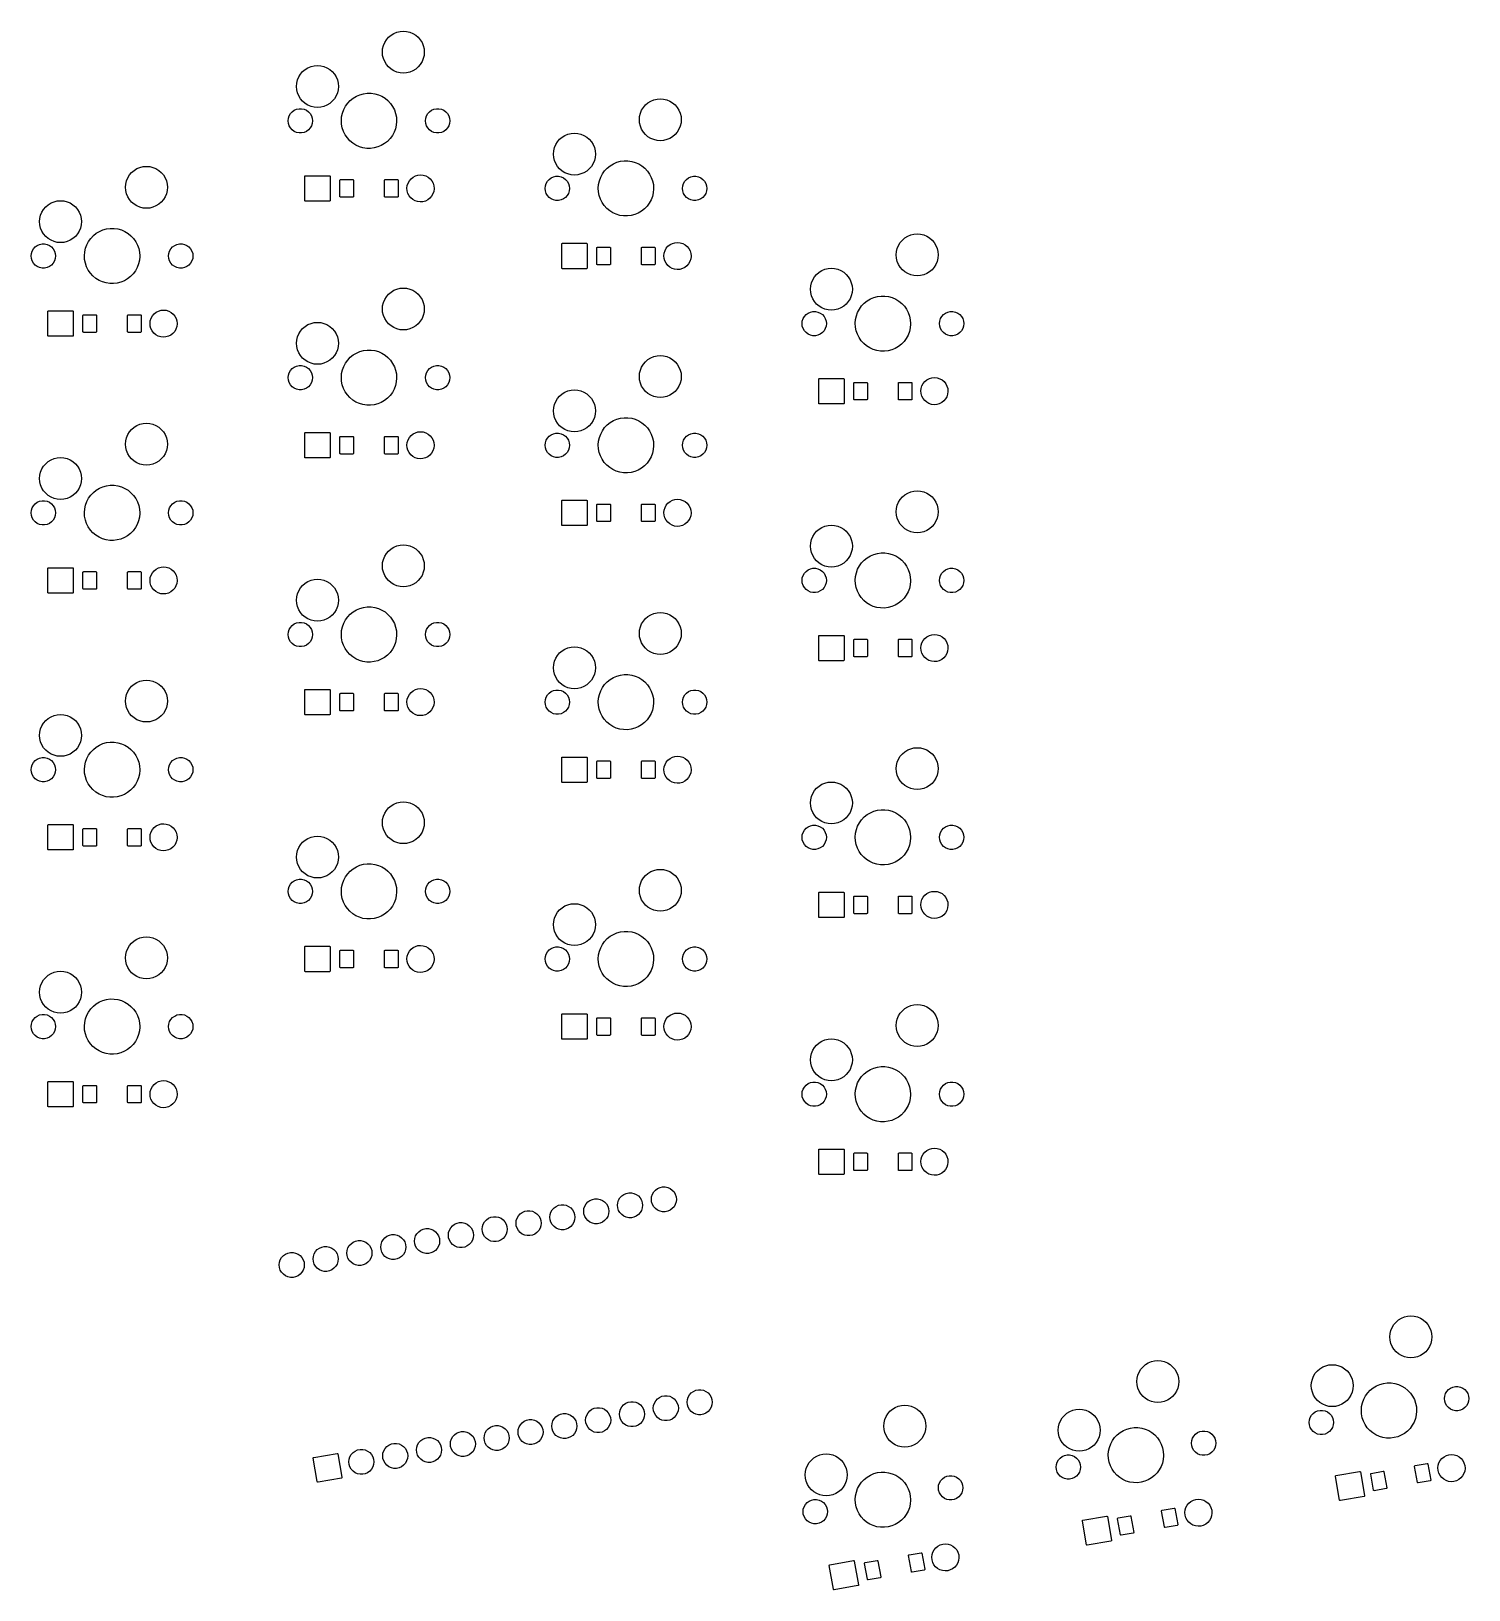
# Model space of a CAD drawing. Extents: x 2.57 to 6.75, y -6.76 to -2.22.
import ezdxf

# ---------------------------------------------------------------- set-up
doc = ezdxf.new("R2010")
doc.units = 0
doc.header["$MEASUREMENT"] = 0
doc.layers.add('BLACK', color=7, linetype='CONTINUOUS')

msp = doc.modelspace()

# ---------------------------------------------------------------- linework, layer by layer
at = {"layer": 'BLACK', "linetype": 'CONTINUOUS'}
for p, q in [((3.62989, -2.22622), (3.6392, -2.22398)), ((3.6392, -2.22398), (3.64875, -2.22323)), ((3.64875, -2.22323), (3.6583, -2.22398)), ((3.6583, -2.22398), (3.66761, -2.22622)), ((3.58848, -2.27471), (3.59071, -2.26539)), ((3.59071, -2.26539), (3.59438, -2.25655)), ((3.59438, -2.25655), (3.59938, -2.24838)), ((3.59938, -2.24838), (3.6056, -2.2411)), ((3.6056, -2.2411), (3.61288, -2.23488)), ((3.61288, -2.23488), (3.62105, -2.22988)), ((3.62105, -2.22988), (3.62989, -2.22622)), ((3.66761, -2.22622), (3.67645, -2.22988)), ((3.67645, -2.22988), (3.68462, -2.23488)), ((3.68462, -2.23488), (3.6919, -2.2411)), ((3.6919, -2.2411), (3.69812, -2.24838)), ((3.69812, -2.24838), (3.70312, -2.25655)), ((3.70312, -2.25655), (3.70679, -2.26539)), ((3.70679, -2.26539), (3.70902, -2.27471)), ((3.58773, -2.28425), (3.58848, -2.27471)), ((3.58848, -2.2938), (3.58773, -2.28425)), ((3.59071, -2.30311), (3.58848, -2.2938)), ((3.59438, -2.31196), (3.59071, -2.30311)), ((3.59938, -2.32012), (3.59438, -2.31196)), ((3.70312, -2.31196), (3.69812, -2.32012)), ((3.70679, -2.30311), (3.70312, -2.31196)), ((3.70902, -2.2938), (3.70679, -2.30311)), ((3.70902, -2.27471), (3.70977, -2.28425)), ((3.70977, -2.28425), (3.70902, -2.2938)), ((3.34071, -2.36539), (3.34438, -2.35655)), ((3.34438, -2.35655), (3.34938, -2.34838)), ((3.34938, -2.34838), (3.3556, -2.3411)), ((3.3556, -2.3411), (3.36288, -2.33488)), ((3.36288, -2.33488), (3.37105, -2.32988)), ((3.37105, -2.32988), (3.37989, -2.32622)), ((3.37989, -2.32622), (3.3892, -2.32398)), ((3.3892, -2.32398), (3.39875, -2.32323)), ((3.39875, -2.32323), (3.4083, -2.32398)), ((3.4083, -2.32398), (3.41761, -2.32622)), ((3.41761, -2.32622), (3.42645, -2.32988)), ((3.42645, -2.32988), (3.43462, -2.33488)), ((3.43462, -2.33488), (3.4419, -2.3411)), ((3.4419, -2.3411), (3.44812, -2.34838)), ((3.44812, -2.34838), (3.45312, -2.35655)), ((3.45312, -2.35655), (3.45679, -2.36539)), ((3.6056, -2.3274), (3.59938, -2.32012)), ((3.61288, -2.33362), (3.6056, -2.3274)), ((3.62105, -2.33862), (3.61288, -2.33362)), ((3.62989, -2.34229), (3.62105, -2.33862)), ((3.6392, -2.34452), (3.62989, -2.34229)), ((3.64875, -2.34528), (3.6392, -2.34452)), ((3.6583, -2.34452), (3.64875, -2.34528)), ((3.66761, -2.34229), (3.6583, -2.34452)), ((3.67645, -2.33862), (3.66761, -2.34229)), ((3.68462, -2.33362), (3.67645, -2.33862)), ((3.6919, -2.3274), (3.68462, -2.33362)), ((3.69812, -2.32012), (3.6919, -2.3274)), ((3.33773, -2.38425), (3.33848, -2.37471)), ((3.33848, -2.3938), (3.33773, -2.38425)), ((3.33848, -2.37471), (3.34071, -2.36539)), ((3.34071, -2.40311), (3.33848, -2.3938)), ((3.34438, -2.41196), (3.34071, -2.40311)), ((3.45679, -2.40311), (3.45312, -2.41196)), ((3.45679, -2.36539), (3.45902, -2.37471)), ((3.45902, -2.3938), (3.45679, -2.40311)), ((3.45902, -2.37471), (3.45977, -2.38425)), ((3.45977, -2.38425), (3.45902, -2.3938)), ((3.52229, -2.40826), (3.53284, -2.40537)), ((3.53284, -2.40537), (3.5437, -2.40394)), ((3.5437, -2.40394), (3.55464, -2.404)), ((3.55464, -2.404), (3.56548, -2.40554)), ((3.56548, -2.40554), (3.57601, -2.40854)), ((3.33102, -2.45354), (3.33779, -2.45052)), ((3.33779, -2.45052), (3.34504, -2.44898)), ((3.34938, -2.42012), (3.34438, -2.41196)), ((3.34504, -2.44898), (3.35246, -2.44898)), ((3.3556, -2.4274), (3.34938, -2.42012)), ((3.35246, -2.44898), (3.35971, -2.45052)), ((3.36288, -2.43362), (3.3556, -2.4274)), ((3.35971, -2.45052), (3.36648, -2.45354)), ((3.37105, -2.43862), (3.36288, -2.43362)), ((3.37989, -2.44229), (3.37105, -2.43862)), ((3.3892, -2.44452), (3.37989, -2.44229)), ((3.39875, -2.44528), (3.3892, -2.44452)), ((3.4083, -2.44452), (3.39875, -2.44528)), ((3.41761, -2.44229), (3.4083, -2.44452)), ((3.42645, -2.43862), (3.41761, -2.44229)), ((3.43462, -2.43362), (3.42645, -2.43862)), ((3.4419, -2.4274), (3.43462, -2.43362)), ((3.44812, -2.42012), (3.4419, -2.4274)), ((3.45312, -2.41196), (3.44812, -2.42012)), ((3.47524, -2.45152), (3.48036, -2.44185)), ((3.48036, -2.44185), (3.48675, -2.43296)), ((3.48675, -2.43296), (3.49428, -2.42502)), ((3.49428, -2.42502), (3.50283, -2.41818)), ((3.50283, -2.41818), (3.51222, -2.41255)), ((3.51222, -2.41255), (3.52229, -2.40826)), ((3.57601, -2.40854), (3.58603, -2.41294)), ((3.58603, -2.41294), (3.59536, -2.41866)), ((3.59536, -2.41866), (3.60383, -2.42559)), ((3.60383, -2.42559), (3.61129, -2.43361)), ((3.61129, -2.43361), (3.61758, -2.44257)), ((3.61758, -2.44257), (3.6226, -2.45229)), ((3.73102, -2.45354), (3.73779, -2.45052)), ((3.73779, -2.45052), (3.74504, -2.44898)), ((3.74504, -2.44898), (3.75246, -2.44898)), ((3.75246, -2.44898), (3.75971, -2.45052)), ((3.75971, -2.45052), (3.76648, -2.45354)), ((4.34241, -2.4534), (4.34741, -2.44523)), ((4.34741, -2.44523), (4.35363, -2.43795)), ((4.35363, -2.43795), (4.36091, -2.43173)), ((4.36091, -2.43173), (4.36908, -2.42673)), ((4.36908, -2.42673), (4.37792, -2.42307)), ((4.37792, -2.42307), (4.38724, -2.42083)), ((4.38724, -2.42083), (4.39678, -2.42008)), ((4.39678, -2.42008), (4.40633, -2.42083)), ((4.40633, -2.42083), (4.41564, -2.42307)), ((4.41564, -2.42307), (4.42449, -2.42673)), ((4.42449, -2.42673), (4.43265, -2.43173)), ((4.43265, -2.43173), (4.43993, -2.43795)), ((4.43993, -2.43795), (4.44615, -2.44523)), ((4.44615, -2.44523), (4.45115, -2.4534)), ((3.31328, -2.48425), (3.31406, -2.47688)), ((3.31406, -2.49163), (3.31328, -2.48425)), ((3.31406, -2.47688), (3.31635, -2.46983)), ((3.31635, -2.49868), (3.31406, -2.49163)), ((3.31635, -2.46983), (3.32006, -2.4634)), ((3.32006, -2.4634), (3.32502, -2.45789)), ((3.32502, -2.45789), (3.33102, -2.45354)), ((3.36648, -2.45354), (3.37248, -2.45789)), ((3.37248, -2.45789), (3.37744, -2.4634)), ((3.37744, -2.4634), (3.38115, -2.46983)), ((3.38115, -2.46983), (3.38344, -2.47688)), ((3.38344, -2.49163), (3.38115, -2.49868)), ((3.38344, -2.47688), (3.38422, -2.48425)), ((3.38422, -2.48425), (3.38344, -2.49163)), ((3.46829, -2.48341), (3.46914, -2.4725)), ((3.46892, -2.49434), (3.46829, -2.48341)), ((3.47102, -2.50508), (3.46892, -2.49434)), ((3.46914, -2.4725), (3.47148, -2.4618)), ((3.47148, -2.4618), (3.47524, -2.45152)), ((3.6226, -2.45229), (3.62625, -2.46261)), ((3.62625, -2.46261), (3.62847, -2.47333)), ((3.6292, -2.48594), (3.62823, -2.49684)), ((3.62847, -2.47333), (3.62922, -2.48425)), ((3.62922, -2.48425), (3.6292, -2.48594)), ((3.71328, -2.48425), (3.71406, -2.47688)), ((3.71406, -2.49163), (3.71328, -2.48425)), ((3.71406, -2.47688), (3.71635, -2.46983)), ((3.71635, -2.49868), (3.71406, -2.49163)), ((3.71635, -2.46983), (3.72006, -2.4634)), ((3.72006, -2.4634), (3.72502, -2.45789)), ((3.72502, -2.45789), (3.73102, -2.45354)), ((3.76648, -2.45354), (3.77248, -2.45789)), ((3.77248, -2.45789), (3.77744, -2.4634)), ((3.77744, -2.4634), (3.78115, -2.46983)), ((3.78115, -2.46983), (3.78344, -2.47688)), ((3.78344, -2.49163), (3.78115, -2.49868)), ((3.78344, -2.47688), (3.78422, -2.48425)), ((3.78422, -2.48425), (3.78344, -2.49163)), ((4.33576, -2.4811), (4.33651, -2.47156)), ((4.33651, -2.49065), (4.33576, -2.4811)), ((4.33651, -2.47156), (4.33874, -2.46225)), ((4.33874, -2.49996), (4.33651, -2.49065)), ((4.33874, -2.46225), (4.34241, -2.4534)), ((4.45115, -2.4534), (4.45482, -2.46225)), ((4.45482, -2.46225), (4.45705, -2.47156)), ((4.45705, -2.49065), (4.45482, -2.49996)), ((4.45705, -2.47156), (4.45781, -2.4811)), ((4.45781, -2.4811), (4.45705, -2.49065)), ((3.32006, -2.5051), (3.31635, -2.49868)), ((3.32502, -2.51061), (3.32006, -2.5051)), ((3.33102, -2.51497), (3.32502, -2.51061)), ((3.33779, -2.51798), (3.33102, -2.51497)), ((3.34504, -2.51953), (3.33779, -2.51798)), ((3.35246, -2.51953), (3.34504, -2.51953)), ((3.35971, -2.51798), (3.35246, -2.51953)), ((3.36648, -2.51497), (3.35971, -2.51798)), ((3.37248, -2.51061), (3.36648, -2.51497)), ((3.37744, -2.5051), (3.37248, -2.51061)), ((3.38115, -2.49868), (3.37744, -2.5051)), ((3.47457, -2.51543), (3.47102, -2.50508)), ((3.47949, -2.52521), (3.47457, -2.51543)), ((3.48569, -2.53423), (3.47949, -2.52521)), ((3.49305, -2.54233), (3.48569, -2.53423)), ((3.61021, -2.53619), (3.60259, -2.54405)), ((3.61669, -2.52737), (3.61021, -2.53619)), ((3.62191, -2.51775), (3.61669, -2.52737)), ((3.62578, -2.50751), (3.62191, -2.51775)), ((3.62823, -2.49684), (3.62578, -2.50751)), ((3.72006, -2.5051), (3.71635, -2.49868)), ((3.72502, -2.51061), (3.72006, -2.5051)), ((3.73102, -2.51497), (3.72502, -2.51061)), ((3.73779, -2.51798), (3.73102, -2.51497)), ((3.74504, -2.51953), (3.73779, -2.51798)), ((3.75246, -2.51953), (3.74504, -2.51953)), ((3.75971, -2.51798), (3.75246, -2.51953)), ((3.76648, -2.51497), (3.75971, -2.51798)), ((3.77248, -2.51061), (3.76648, -2.51497)), ((3.77744, -2.5051), (3.77248, -2.51061)), ((3.78115, -2.49868), (3.77744, -2.5051)), ((4.09741, -2.54523), (4.10363, -2.53795)), ((4.10363, -2.53795), (4.11091, -2.53173)), ((4.11091, -2.53173), (4.11908, -2.52673)), ((4.11908, -2.52673), (4.12792, -2.52307)), ((4.12792, -2.52307), (4.13724, -2.52083)), ((4.13724, -2.52083), (4.14678, -2.52008)), ((4.14678, -2.52008), (4.15633, -2.52083)), ((4.15633, -2.52083), (4.16564, -2.52307)), ((4.16564, -2.52307), (4.17449, -2.52673)), ((4.17449, -2.52673), (4.18265, -2.53173)), ((4.18265, -2.53173), (4.18993, -2.53795)), ((4.18993, -2.53795), (4.19615, -2.54523)), ((4.34241, -2.50881), (4.33874, -2.49996)), ((4.34741, -2.51697), (4.34241, -2.50881)), ((4.35363, -2.52425), (4.34741, -2.51697)), ((4.36091, -2.53047), (4.35363, -2.52425)), ((4.36908, -2.53547), (4.36091, -2.53047)), ((4.37792, -2.53914), (4.36908, -2.53547)), ((4.38724, -2.54137), (4.37792, -2.53914)), ((4.39678, -2.54213), (4.38724, -2.54137)), ((4.40633, -2.54137), (4.39678, -2.54213)), ((4.41564, -2.53914), (4.40633, -2.54137)), ((4.42449, -2.53547), (4.41564, -2.53914)), ((4.43265, -2.53047), (4.42449, -2.53547)), ((4.43993, -2.52425), (4.43265, -2.53047)), ((4.44615, -2.51697), (4.43993, -2.52425)), ((4.45115, -2.50881), (4.44615, -2.51697)), ((4.45482, -2.49996), (4.45115, -2.50881)), ((3.50145, -2.54935), (3.49305, -2.54233)), ((3.51072, -2.55517), (3.50145, -2.54935)), ((3.5207, -2.55967), (3.51072, -2.55517)), ((3.5312, -2.56278), (3.5207, -2.55967)), ((3.54202, -2.56444), (3.5312, -2.56278)), ((3.55296, -2.56461), (3.54202, -2.56444)), ((3.56383, -2.5633), (3.55296, -2.56461)), ((3.57442, -2.56052), (3.56383, -2.5633)), ((3.58453, -2.55633), (3.57442, -2.56052)), ((3.59398, -2.55081), (3.58453, -2.55633)), ((3.60259, -2.54405), (3.59398, -2.55081)), ((4.08576, -2.5811), (4.08651, -2.57156)), ((4.08651, -2.59065), (4.08576, -2.5811)), ((4.08651, -2.57156), (4.08874, -2.56225)), ((4.08874, -2.56225), (4.09241, -2.5534)), ((4.09241, -2.5534), (4.09741, -2.54523)), ((4.19615, -2.54523), (4.20115, -2.5534)), ((4.20115, -2.5534), (4.20482, -2.56225)), ((4.20482, -2.56225), (4.20705, -2.57156)), ((4.20705, -2.57156), (4.20781, -2.5811)), ((4.20781, -2.5811), (4.20705, -2.59065)), ((2.85757, -2.6348), (2.86485, -2.62858)), ((2.86485, -2.62858), (2.87301, -2.62358)), ((2.87301, -2.62358), (2.88186, -2.61992)), ((2.88186, -2.61992), (2.89117, -2.61768)), ((2.89117, -2.61768), (2.90072, -2.61693)), ((2.90072, -2.61693), (2.91026, -2.61768)), ((2.91026, -2.61768), (2.91958, -2.61992)), ((2.91958, -2.61992), (2.92842, -2.62358)), ((2.92842, -2.62358), (2.93659, -2.62858)), ((2.93659, -2.62858), (2.94387, -2.6348)), ((4.08874, -2.59996), (4.08651, -2.59065)), ((4.09241, -2.60881), (4.08874, -2.59996)), ((4.09741, -2.61697), (4.09241, -2.60881)), ((4.10363, -2.62425), (4.09741, -2.61697)), ((4.11091, -2.63047), (4.10363, -2.62425)), ((4.11908, -2.63547), (4.11091, -2.63047)), ((4.18265, -2.63047), (4.17449, -2.63547)), ((4.18993, -2.62425), (4.18265, -2.63047)), ((4.19615, -2.61697), (4.18993, -2.62425)), ((4.20115, -2.60881), (4.19615, -2.61697)), ((4.20482, -2.59996), (4.20115, -2.60881)), ((4.20705, -2.59065), (4.20482, -2.59996)), ((4.22839, -2.6387), (4.23478, -2.62981)), ((4.23478, -2.62981), (4.24231, -2.62187)), ((4.24231, -2.62187), (4.25086, -2.61503)), ((4.25086, -2.61503), (4.26025, -2.6094)), ((4.26025, -2.6094), (4.27032, -2.60511)), ((4.27032, -2.60511), (4.28088, -2.60222)), ((4.28088, -2.60222), (4.29173, -2.60079)), ((4.29173, -2.60079), (4.30267, -2.60085)), ((4.30267, -2.60085), (4.31351, -2.60239)), ((4.31351, -2.60239), (4.32404, -2.60539)), ((4.32404, -2.60539), (4.33406, -2.60979)), ((4.33406, -2.60979), (4.3434, -2.61551)), ((4.3434, -2.61551), (4.35187, -2.62244)), ((4.35187, -2.62244), (4.35932, -2.63046)), ((4.35932, -2.63046), (4.36561, -2.63942)), ((2.83969, -2.67795), (2.84045, -2.66841)), ((2.84045, -2.6875), (2.83969, -2.67795)), ((2.84045, -2.66841), (2.84268, -2.6591)), ((2.84268, -2.6591), (2.84635, -2.65025)), ((2.84635, -2.65025), (2.85135, -2.64208)), ((2.85135, -2.64208), (2.85757, -2.6348)), ((2.94387, -2.6348), (2.95009, -2.64208)), ((2.95009, -2.64208), (2.95509, -2.65025)), ((2.95509, -2.65025), (2.95876, -2.6591)), ((2.95876, -2.6591), (2.96099, -2.66841)), ((2.96099, -2.66841), (2.96174, -2.67795)), ((2.96174, -2.67795), (2.96099, -2.6875)), ((3.36178, -2.6461), (3.36193, -2.64535)), ((3.36178, -2.7161), (3.36178, -2.6461)), ((3.36193, -2.64535), (3.36236, -2.64471)), ((3.36236, -2.64471), (3.363, -2.64428)), ((3.363, -2.64428), (3.36375, -2.64413)), ((3.36375, -2.64413), (3.43375, -2.64413)), ((3.43375, -2.64413), (3.4345, -2.64428)), ((3.4345, -2.64428), (3.43514, -2.64471)), ((3.43514, -2.64471), (3.43557, -2.64535)), ((3.43557, -2.64535), (3.43572, -2.6461)), ((3.43572, -2.6461), (3.43572, -2.7161)), ((3.4641, -2.65748), (3.46425, -2.65673)), ((3.4641, -2.70472), (3.4641, -2.65748)), ((3.46425, -2.65673), (3.46468, -2.65609)), ((3.46468, -2.65609), (3.46532, -2.65566)), ((3.46532, -2.65566), (3.46607, -2.65551)), ((3.46607, -2.65551), (3.50151, -2.65551)), ((3.50151, -2.65551), (3.50226, -2.65566)), ((3.50226, -2.65566), (3.5029, -2.65609)), ((3.5029, -2.65609), (3.50332, -2.65673)), ((3.50332, -2.65673), (3.50347, -2.65748)), ((3.50347, -2.65748), (3.50347, -2.70472)), ((3.59403, -2.65748), (3.59418, -2.65673)), ((3.59403, -2.70472), (3.59403, -2.65748)), ((3.59418, -2.65673), (3.5946, -2.65609)), ((3.5946, -2.65609), (3.59524, -2.65566)), ((3.59524, -2.65566), (3.59599, -2.65551)), ((3.59599, -2.65551), (3.63143, -2.65551)), ((3.63143, -2.65551), (3.63218, -2.65566)), ((3.63218, -2.65566), (3.63282, -2.65609)), ((3.63282, -2.65609), (3.63325, -2.65673)), ((3.63325, -2.65673), (3.6334, -2.65748)), ((3.6334, -2.65748), (3.6334, -2.70472)), ((3.65929, -2.68055), (3.66014, -2.6729)), ((3.66014, -2.6729), (3.66247, -2.66555)), ((3.66247, -2.66555), (3.66618, -2.6588)), ((3.66618, -2.6588), (3.67114, -2.6529)), ((3.67114, -2.6529), (3.67714, -2.64808)), ((3.67714, -2.64808), (3.68396, -2.64451)), ((3.68396, -2.64451), (3.69135, -2.64233)), ((3.69135, -2.64233), (3.69903, -2.64163)), ((3.69903, -2.64163), (3.70669, -2.64244)), ((3.70669, -2.64244), (3.71404, -2.64472)), ((3.71404, -2.64472), (3.72082, -2.64838)), ((3.72082, -2.64838), (3.72676, -2.65329)), ((3.72676, -2.65329), (3.73162, -2.65926)), ((3.73162, -2.65926), (3.73524, -2.66606)), ((3.73524, -2.66606), (3.73747, -2.67344)), ((3.73747, -2.67344), (3.73822, -2.6811)), ((4.06131, -2.6811), (4.06209, -2.67373)), ((4.06209, -2.67373), (4.06438, -2.66668)), ((4.06438, -2.66668), (4.06809, -2.66025)), ((4.06809, -2.66025), (4.07305, -2.65474)), ((4.07305, -2.65474), (4.07905, -2.65039)), ((4.07905, -2.65039), (4.08582, -2.64737)), ((4.08582, -2.64737), (4.09307, -2.64583)), ((4.09307, -2.64583), (4.10049, -2.64583)), ((4.10049, -2.64583), (4.10774, -2.64737)), ((4.10774, -2.64737), (4.11452, -2.65039)), ((4.11452, -2.65039), (4.12051, -2.65474)), ((4.12792, -2.63914), (4.11908, -2.63547)), ((4.12051, -2.65474), (4.12548, -2.66025)), ((4.12548, -2.66025), (4.12918, -2.66668)), ((4.13724, -2.64137), (4.12792, -2.63914)), ((4.12918, -2.66668), (4.13147, -2.67373)), ((4.13147, -2.67373), (4.13225, -2.6811)), ((4.14678, -2.64213), (4.13724, -2.64137)), ((4.15633, -2.64137), (4.14678, -2.64213)), ((4.16564, -2.63914), (4.15633, -2.64137)), ((4.17449, -2.63547), (4.16564, -2.63914)), ((4.21632, -2.68026), (4.21718, -2.66935)), ((4.21718, -2.66935), (4.21951, -2.65865)), ((4.21951, -2.65865), (4.22327, -2.64837)), ((4.22327, -2.64837), (4.22839, -2.6387)), ((4.36561, -2.63942), (4.37063, -2.64914)), ((4.37063, -2.64914), (4.37429, -2.65946)), ((4.37429, -2.65946), (4.37651, -2.67018)), ((4.37651, -2.67018), (4.37725, -2.6811)), ((4.46131, -2.6811), (4.46209, -2.67373)), ((4.46209, -2.67373), (4.46438, -2.66668)), ((4.46438, -2.66668), (4.46809, -2.66025)), ((4.46809, -2.66025), (4.47305, -2.65474)), ((4.47305, -2.65474), (4.47905, -2.65039)), ((4.47905, -2.65039), (4.48582, -2.64737)), ((4.48582, -2.64737), (4.49307, -2.64583)), ((4.49307, -2.64583), (4.50049, -2.64583)), ((4.50049, -2.64583), (4.50774, -2.64737)), ((4.50774, -2.64737), (4.51452, -2.65039)), ((4.51452, -2.65039), (4.52051, -2.65474)), ((4.52051, -2.65474), (4.52548, -2.66025)), ((4.52548, -2.66025), (4.52918, -2.66668)), ((4.52918, -2.66668), (4.53147, -2.67373)), ((4.53147, -2.67373), (4.53225, -2.6811)), ((2.62301, -2.72358), (2.63186, -2.71992)), ((2.63186, -2.71992), (2.64117, -2.71768)), ((2.64117, -2.71768), (2.65072, -2.71693)), ((2.65072, -2.71693), (2.66026, -2.71768)), ((2.66026, -2.71768), (2.66958, -2.71992)), ((2.66958, -2.71992), (2.67842, -2.72358)), ((2.84268, -2.69681), (2.84045, -2.6875)), ((2.84635, -2.70566), (2.84268, -2.69681)), ((2.85135, -2.71382), (2.84635, -2.70566)), ((2.85757, -2.7211), (2.85135, -2.71382)), ((2.86485, -2.72732), (2.85757, -2.7211)), ((2.94387, -2.7211), (2.93659, -2.72732)), ((2.95009, -2.71382), (2.94387, -2.7211)), ((2.95509, -2.70566), (2.95009, -2.71382)), ((2.95876, -2.69681), (2.95509, -2.70566)), ((2.96099, -2.6875), (2.95876, -2.69681)), ((3.36193, -2.71686), (3.36178, -2.7161)), ((3.36236, -2.71749), (3.36193, -2.71686)), ((3.363, -2.71792), (3.36236, -2.71749)), ((3.36375, -2.71807), (3.363, -2.71792)), ((3.43375, -2.71807), (3.36375, -2.71807)), ((3.4345, -2.71792), (3.43375, -2.71807)), ((3.43514, -2.71749), (3.4345, -2.71792)), ((3.43557, -2.71686), (3.43514, -2.71749)), ((3.43572, -2.7161), (3.43557, -2.71686)), ((3.46425, -2.70548), (3.4641, -2.70472)), ((3.46468, -2.70612), (3.46425, -2.70548)), ((3.46532, -2.70654), (3.46468, -2.70612)), ((3.46607, -2.70669), (3.46532, -2.70654)), ((3.50151, -2.70669), (3.46607, -2.70669)), ((3.50226, -2.70654), (3.50151, -2.70669)), ((3.5029, -2.70612), (3.50226, -2.70654)), ((3.50332, -2.70548), (3.5029, -2.70612)), ((3.50347, -2.70472), (3.50332, -2.70548)), ((3.59418, -2.70548), (3.59403, -2.70472)), ((3.5946, -2.70612), (3.59418, -2.70548)), ((3.59524, -2.70654), (3.5946, -2.70612)), ((3.59599, -2.70669), (3.59524, -2.70654)), ((3.63143, -2.70669), (3.59599, -2.70669)), ((3.63218, -2.70654), (3.63143, -2.70669)), ((3.63282, -2.70612), (3.63218, -2.70654)), ((3.63325, -2.70548), (3.63282, -2.70612)), ((3.6334, -2.70472), (3.63325, -2.70548)), ((3.65993, -2.68823), (3.65929, -2.68055)), ((3.66205, -2.69563), (3.65993, -2.68823)), ((3.66557, -2.70248), (3.66205, -2.69563)), ((3.67036, -2.70852), (3.66557, -2.70248)), ((3.67622, -2.71351), (3.67036, -2.70852)), ((3.68295, -2.71727), (3.67622, -2.71351)), ((3.69027, -2.71965), (3.68295, -2.71727)), ((3.69792, -2.72056), (3.69027, -2.71965)), ((3.7056, -2.71997), (3.69792, -2.72056)), ((3.71302, -2.7179), (3.7056, -2.71997)), ((3.7199, -2.71443), (3.71302, -2.7179)), ((3.72597, -2.70968), (3.7199, -2.71443)), ((3.731, -2.70385), (3.72597, -2.70968)), ((3.73481, -2.69716), (3.731, -2.70385)), ((3.73724, -2.68985), (3.73481, -2.69716)), ((3.7382, -2.6822), (3.73724, -2.68985)), ((3.73822, -2.6811), (3.7382, -2.6822)), ((4.06209, -2.68848), (4.06131, -2.6811)), ((4.06438, -2.69553), (4.06209, -2.68848)), ((4.06809, -2.70195), (4.06438, -2.69553)), ((4.07305, -2.70746), (4.06809, -2.70195)), ((4.07905, -2.71182), (4.07305, -2.70746)), ((4.08582, -2.71483), (4.07905, -2.71182)), ((4.09307, -2.71638), (4.08582, -2.71483)), ((4.10049, -2.71638), (4.09307, -2.71638)), ((4.10774, -2.71483), (4.10049, -2.71638)), ((4.11452, -2.71182), (4.10774, -2.71483)), ((4.12051, -2.70746), (4.11452, -2.71182)), ((4.12548, -2.70195), (4.12051, -2.70746)), ((4.12918, -2.69553), (4.12548, -2.70195)), ((4.13147, -2.68848), (4.12918, -2.69553)), ((4.13225, -2.6811), (4.13147, -2.68848)), ((4.21695, -2.69119), (4.21632, -2.68026)), ((4.21905, -2.70193), (4.21695, -2.69119)), ((4.2226, -2.71229), (4.21905, -2.70193)), ((4.22752, -2.72206), (4.2226, -2.71229)), ((4.23372, -2.73109), (4.22752, -2.72206)), ((4.36995, -2.7146), (4.36472, -2.72422)), ((4.37382, -2.70436), (4.36995, -2.7146)), ((4.37626, -2.69369), (4.37382, -2.70436)), ((4.37723, -2.68279), (4.37626, -2.69369)), ((4.37725, -2.6811), (4.37723, -2.68279)), ((4.46209, -2.68848), (4.46131, -2.6811)), ((4.46438, -2.69553), (4.46209, -2.68848)), ((4.46809, -2.70195), (4.46438, -2.69553)), ((4.47305, -2.70746), (4.46809, -2.70195)), ((4.47905, -2.71182), (4.47305, -2.70746)), ((4.48582, -2.71483), (4.47905, -2.71182)), ((4.49307, -2.71638), (4.48582, -2.71483)), ((4.50049, -2.71638), (4.49307, -2.71638)), ((4.50774, -2.71483), (4.50049, -2.71638)), ((4.51452, -2.71182), (4.50774, -2.71483)), ((4.52051, -2.70746), (4.51452, -2.71182)), ((4.52548, -2.70195), (4.52051, -2.70746)), ((4.52918, -2.69553), (4.52548, -2.70195)), ((4.53147, -2.68848), (4.52918, -2.69553)), ((4.53225, -2.6811), (4.53147, -2.68848)), ((2.58969, -2.77795), (2.59045, -2.76841)), ((2.59045, -2.76841), (2.59268, -2.7591)), ((2.59268, -2.7591), (2.59635, -2.75025)), ((2.59635, -2.75025), (2.60135, -2.74208)), ((2.60135, -2.74208), (2.60757, -2.7348)), ((2.60757, -2.7348), (2.61485, -2.72858)), ((2.61485, -2.72858), (2.62301, -2.72358)), ((2.67842, -2.72358), (2.68659, -2.72858)), ((2.68659, -2.72858), (2.69387, -2.7348)), ((2.69387, -2.7348), (2.70009, -2.74208)), ((2.70009, -2.74208), (2.70509, -2.75025)), ((2.70509, -2.75025), (2.70876, -2.7591)), ((2.70876, -2.7591), (2.71099, -2.76841)), ((2.71099, -2.76841), (2.71174, -2.77795)), ((2.87301, -2.73233), (2.86485, -2.72732)), ((2.88186, -2.73599), (2.87301, -2.73233)), ((2.89117, -2.73823), (2.88186, -2.73599)), ((2.90072, -2.73898), (2.89117, -2.73823)), ((2.91026, -2.73823), (2.90072, -2.73898)), ((2.91958, -2.73599), (2.91026, -2.73823)), ((2.92842, -2.73233), (2.91958, -2.73599)), ((2.93659, -2.72732), (2.92842, -2.73233)), ((4.24109, -2.73918), (4.23372, -2.73109)), ((4.24948, -2.7462), (4.24109, -2.73918)), ((4.25876, -2.75202), (4.24948, -2.7462)), ((4.26873, -2.75652), (4.25876, -2.75202)), ((4.27923, -2.75963), (4.26873, -2.75652)), ((4.29005, -2.76129), (4.27923, -2.75963)), ((4.30099, -2.76146), (4.29005, -2.76129)), ((4.31186, -2.76015), (4.30099, -2.76146)), ((4.32245, -2.75737), (4.31186, -2.76015)), ((4.33256, -2.75318), (4.32245, -2.75737)), ((4.34201, -2.74766), (4.33256, -2.75318)), ((4.35063, -2.7409), (4.34201, -2.74766)), ((4.35824, -2.73304), (4.35063, -2.7409)), ((4.36472, -2.72422), (4.35824, -2.73304)), ((2.59045, -2.7875), (2.58969, -2.77795)), ((2.59268, -2.79681), (2.59045, -2.7875)), ((2.59635, -2.80566), (2.59268, -2.79681)), ((2.60135, -2.81382), (2.59635, -2.80566)), ((2.60757, -2.8211), (2.60135, -2.81382)), ((2.70009, -2.81382), (2.69387, -2.8211)), ((2.70509, -2.80566), (2.70009, -2.81382)), ((2.70876, -2.79681), (2.70509, -2.80566)), ((2.71099, -2.7875), (2.70876, -2.79681)), ((2.71174, -2.77795), (2.71099, -2.7875)), ((2.74625, -2.81872), (2.75479, -2.81188)), ((2.75479, -2.81188), (2.76419, -2.80625)), ((2.76419, -2.80625), (2.77426, -2.80196)), ((2.77426, -2.80196), (2.78481, -2.79907)), ((2.78481, -2.79907), (2.79567, -2.79764)), ((2.79567, -2.79764), (2.80661, -2.7977)), ((2.80661, -2.7977), (2.81745, -2.79924)), ((2.81745, -2.79924), (2.82798, -2.80224)), ((2.82798, -2.80224), (2.838, -2.80664)), ((2.838, -2.80664), (2.84733, -2.81236)), ((2.84733, -2.81236), (2.8558, -2.81929)), ((5.13527, -2.81453), (5.14481, -2.81378)), ((5.14481, -2.81378), (5.15436, -2.81453)), ((2.56832, -2.86353), (2.57202, -2.8571)), ((2.57202, -2.8571), (2.57699, -2.85159)), ((2.57699, -2.85159), (2.58298, -2.84724)), ((2.58298, -2.84724), (2.58976, -2.84422)), ((2.58976, -2.84422), (2.59701, -2.84268)), ((2.59701, -2.84268), (2.60443, -2.84268)), ((2.60443, -2.84268), (2.61168, -2.84422)), ((2.61485, -2.82732), (2.60757, -2.8211)), ((2.61168, -2.84422), (2.61845, -2.84724)), ((2.62301, -2.83233), (2.61485, -2.82732)), ((2.61845, -2.84724), (2.62445, -2.85159)), ((2.63186, -2.83599), (2.62301, -2.83233)), ((2.62445, -2.85159), (2.62941, -2.8571)), ((2.62941, -2.8571), (2.63312, -2.86353)), ((2.64117, -2.83823), (2.63186, -2.83599)), ((2.65072, -2.83898), (2.64117, -2.83823)), ((2.66026, -2.83823), (2.65072, -2.83898)), ((2.66958, -2.83599), (2.66026, -2.83823)), ((2.67842, -2.83233), (2.66958, -2.83599)), ((2.68659, -2.82732), (2.67842, -2.83233)), ((2.69387, -2.8211), (2.68659, -2.82732)), ((2.72111, -2.8662), (2.72345, -2.8555)), ((2.72345, -2.8555), (2.72721, -2.84522)), ((2.72721, -2.84522), (2.73233, -2.83555)), ((2.73233, -2.83555), (2.73872, -2.82666)), ((2.73872, -2.82666), (2.74625, -2.81872)), ((2.8558, -2.81929), (2.86325, -2.82731)), ((2.86325, -2.82731), (2.86955, -2.83627)), ((2.86955, -2.83627), (2.87457, -2.84599)), ((2.87457, -2.84599), (2.87822, -2.85631)), ((2.87822, -2.85631), (2.88044, -2.86703)), ((2.96832, -2.86353), (2.97202, -2.8571)), ((2.97202, -2.8571), (2.97699, -2.85159)), ((2.97699, -2.85159), (2.98298, -2.84724)), ((2.98298, -2.84724), (2.98976, -2.84422)), ((2.98976, -2.84422), (2.99701, -2.84268)), ((2.99701, -2.84268), (3.00443, -2.84268)), ((3.00443, -2.84268), (3.01168, -2.84422)), ((3.01168, -2.84422), (3.01845, -2.84724)), ((3.01845, -2.84724), (3.02445, -2.85159)), ((3.02445, -2.85159), (3.02941, -2.8571)), ((3.02941, -2.8571), (3.03312, -2.86353)), ((4.10981, -2.84295), (4.10996, -2.8422)), ((4.10981, -2.91295), (4.10981, -2.84295)), ((4.10996, -2.8422), (4.11039, -2.84156)), ((4.11039, -2.84156), (4.11103, -2.84113)), ((4.11103, -2.84113), (4.11178, -2.84098)), ((4.11178, -2.84098), (4.18178, -2.84098)), ((4.18178, -2.84098), (4.18253, -2.84113)), ((4.18253, -2.84113), (4.18317, -2.84156)), ((4.18317, -2.84156), (4.1836, -2.8422)), ((4.1836, -2.8422), (4.18375, -2.84295)), ((4.18375, -2.84295), (4.18375, -2.91295)), ((4.21214, -2.85433), (4.21229, -2.85358)), ((4.21214, -2.90157), (4.21214, -2.85433)), ((4.21229, -2.85358), (4.21271, -2.85294)), ((4.21271, -2.85294), (4.21335, -2.85251)), ((4.21335, -2.85251), (4.2141, -2.85236)), ((4.2141, -2.85236), (4.24954, -2.85236)), ((4.24954, -2.85236), (4.25029, -2.85251)), ((4.25029, -2.85251), (4.25093, -2.85294)), ((4.25093, -2.85294), (4.25136, -2.85358)), ((4.25136, -2.85358), (4.25151, -2.85433)), ((4.25151, -2.85433), (4.25151, -2.90157)), ((4.34206, -2.85433), (4.34221, -2.85358)), ((4.34206, -2.90157), (4.34206, -2.85433)), ((4.34221, -2.85358), (4.34263, -2.85294)), ((4.34263, -2.85294), (4.34327, -2.85251)), ((4.34327, -2.85251), (4.34403, -2.85236)), ((4.34403, -2.85236), (4.37946, -2.85236)), ((4.37946, -2.85236), (4.38021, -2.85251)), ((4.38021, -2.85251), (4.38085, -2.85294)), ((4.38085, -2.85294), (4.38128, -2.85358)), ((4.38128, -2.85358), (4.38143, -2.85433)), ((4.38143, -2.85433), (4.38143, -2.90157)), ((4.4105, -2.8624), (4.41422, -2.85565)), ((4.41422, -2.85565), (4.41917, -2.84975)), ((4.41917, -2.84975), (4.42517, -2.84493)), ((4.42517, -2.84493), (4.432, -2.84136)), ((4.432, -2.84136), (4.43939, -2.83918)), ((4.43939, -2.83918), (4.44706, -2.83849)), ((4.44706, -2.83849), (4.45472, -2.83929)), ((4.45472, -2.83929), (4.46208, -2.84157)), ((4.46208, -2.84157), (4.46885, -2.84523)), ((4.46885, -2.84523), (4.47479, -2.85014)), ((4.47479, -2.85014), (4.47966, -2.85611)), ((4.47966, -2.85611), (4.48327, -2.86291)), ((5.08454, -2.86526), (5.08678, -2.85595)), ((5.08678, -2.85595), (5.09044, -2.8471)), ((5.09044, -2.8471), (5.09544, -2.83893)), ((5.09544, -2.83893), (5.10166, -2.83165)), ((5.10166, -2.83165), (5.10894, -2.82543)), ((5.10894, -2.82543), (5.11711, -2.82043)), ((5.11711, -2.82043), (5.12596, -2.81677)), ((5.12596, -2.81677), (5.13527, -2.81453)), ((5.15436, -2.81453), (5.16367, -2.81677)), ((5.16367, -2.81677), (5.17252, -2.82043)), ((5.17252, -2.82043), (5.18068, -2.82543)), ((5.18068, -2.82543), (5.18796, -2.83165)), ((5.18796, -2.83165), (5.19418, -2.83893)), ((5.19418, -2.83893), (5.19919, -2.8471)), ((5.19919, -2.8471), (5.20285, -2.85595)), ((5.20285, -2.85595), (5.20509, -2.86526)), ((2.56525, -2.87795), (2.56603, -2.87058)), ((2.56603, -2.88533), (2.56525, -2.87795)), ((2.56603, -2.87058), (2.56832, -2.86353)), ((2.56832, -2.89238), (2.56603, -2.88533)), ((2.57202, -2.8988), (2.56832, -2.89238)), ((2.57699, -2.90431), (2.57202, -2.8988)), ((2.58298, -2.90867), (2.57699, -2.90431)), ((2.62445, -2.90431), (2.61845, -2.90867)), ((2.62941, -2.8988), (2.62445, -2.90431)), ((2.63312, -2.89238), (2.62941, -2.8988)), ((2.63312, -2.86353), (2.63541, -2.87058)), ((2.63541, -2.88533), (2.63312, -2.89238)), ((2.63541, -2.87058), (2.63619, -2.87795)), ((2.63619, -2.87795), (2.63541, -2.88533)), ((2.72025, -2.87711), (2.72111, -2.8662)), ((2.72088, -2.88804), (2.72025, -2.87711)), ((2.72299, -2.89878), (2.72088, -2.88804)), ((2.72654, -2.90914), (2.72299, -2.89878)), ((2.87775, -2.90121), (2.87388, -2.91145)), ((2.8802, -2.89054), (2.87775, -2.90121)), ((2.88117, -2.87964), (2.8802, -2.89054)), ((2.88044, -2.86703), (2.88119, -2.87795)), ((2.88119, -2.87795), (2.88117, -2.87964)), ((2.96525, -2.87795), (2.96603, -2.87058)), ((2.96603, -2.88533), (2.96525, -2.87795)), ((2.96603, -2.87058), (2.96832, -2.86353)), ((2.96832, -2.89238), (2.96603, -2.88533)), ((2.97202, -2.8988), (2.96832, -2.89238)), ((2.97699, -2.90431), (2.97202, -2.8988)), ((2.98298, -2.90867), (2.97699, -2.90431)), ((3.02445, -2.90431), (3.01845, -2.90867)), ((3.02941, -2.8988), (3.02445, -2.90431)), ((3.03312, -2.89238), (3.02941, -2.8988)), ((3.03312, -2.86353), (3.03541, -2.87058)), ((3.03541, -2.88533), (3.03312, -2.89238)), ((3.03541, -2.87058), (3.03619, -2.87795)), ((3.03619, -2.87795), (3.03541, -2.88533)), ((4.21229, -2.90233), (4.21214, -2.90157)), ((4.21271, -2.90297), (4.21229, -2.90233)), ((4.21335, -2.90339), (4.21271, -2.90297)), ((4.2141, -2.90354), (4.21335, -2.90339)), ((4.24954, -2.90354), (4.2141, -2.90354)), ((4.25029, -2.90339), (4.24954, -2.90354)), ((4.25093, -2.90297), (4.25029, -2.90339)), ((4.25136, -2.90233), (4.25093, -2.90297)), ((4.25151, -2.90157), (4.25136, -2.90233)), ((4.34221, -2.90233), (4.34206, -2.90157)), ((4.34263, -2.90297), (4.34221, -2.90233)), ((4.34327, -2.90339), (4.34263, -2.90297)), ((4.34403, -2.90354), (4.34327, -2.90339)), ((4.37946, -2.90354), (4.34403, -2.90354)), ((4.38021, -2.90339), (4.37946, -2.90354)), ((4.38085, -2.90297), (4.38021, -2.90339)), ((4.38128, -2.90233), (4.38085, -2.90297)), ((4.38143, -2.90157), (4.38128, -2.90233)), ((4.40732, -2.8774), (4.40818, -2.86975)), ((4.40796, -2.88508), (4.40732, -2.8774)), ((4.41008, -2.89248), (4.40796, -2.88508)), ((4.40818, -2.86975), (4.4105, -2.8624)), ((4.41361, -2.89933), (4.41008, -2.89248)), ((4.41839, -2.90537), (4.41361, -2.89933)), ((4.47903, -2.9007), (4.474, -2.90653)), ((4.48284, -2.89401), (4.47903, -2.9007)), ((4.48527, -2.8867), (4.48284, -2.89401)), ((4.48327, -2.86291), (4.4855, -2.87029)), ((4.48623, -2.87905), (4.48527, -2.8867)), ((4.4855, -2.87029), (4.48625, -2.87795)), ((4.48625, -2.87795), (4.48623, -2.87905)), ((5.08379, -2.8748), (5.08454, -2.86526)), ((5.08454, -2.88435), (5.08379, -2.8748)), ((5.08678, -2.89366), (5.08454, -2.88435)), ((5.09044, -2.90251), (5.08678, -2.89366)), ((5.09544, -2.91067), (5.09044, -2.90251)), ((5.19919, -2.90251), (5.19418, -2.91067)), ((5.20285, -2.89366), (5.19919, -2.90251)), ((5.20509, -2.88435), (5.20285, -2.89366)), ((5.20509, -2.86526), (5.20584, -2.8748)), ((5.20584, -2.8748), (5.20509, -2.88435)), ((2.58976, -2.91169), (2.58298, -2.90867)), ((2.59701, -2.91323), (2.58976, -2.91169)), ((2.60443, -2.91323), (2.59701, -2.91323)), ((2.61168, -2.91169), (2.60443, -2.91323)), ((2.61845, -2.90867), (2.61168, -2.91169)), ((2.73146, -2.91891), (2.72654, -2.90914)), ((2.73766, -2.92794), (2.73146, -2.91891)), ((2.74502, -2.93603), (2.73766, -2.92794)), ((2.75342, -2.94305), (2.74502, -2.93603)), ((2.76269, -2.94887), (2.75342, -2.94305)), ((2.77267, -2.95337), (2.76269, -2.94887)), ((2.8365, -2.95003), (2.82638, -2.95422)), ((2.84595, -2.94451), (2.8365, -2.95003)), ((2.85456, -2.93775), (2.84595, -2.94451)), ((2.86218, -2.92989), (2.85456, -2.93775)), ((2.86866, -2.92107), (2.86218, -2.92989)), ((2.87388, -2.91145), (2.86866, -2.92107)), ((2.98976, -2.91169), (2.98298, -2.90867)), ((2.99701, -2.91323), (2.98976, -2.91169)), ((3.00443, -2.91323), (2.99701, -2.91323)), ((3.01168, -2.91169), (3.00443, -2.91323)), ((3.01845, -2.90867), (3.01168, -2.91169)), ((4.10996, -2.91371), (4.10981, -2.91295)), ((4.11039, -2.91434), (4.10996, -2.91371)), ((4.11103, -2.91477), (4.11039, -2.91434)), ((4.11178, -2.91492), (4.11103, -2.91477)), ((4.18178, -2.91492), (4.11178, -2.91492)), ((4.18253, -2.91477), (4.18178, -2.91492)), ((4.18317, -2.91434), (4.18253, -2.91477)), ((4.1836, -2.91371), (4.18317, -2.91434)), ((4.18375, -2.91295), (4.1836, -2.91371)), ((4.42426, -2.91036), (4.41839, -2.90537)), ((4.43098, -2.91412), (4.42426, -2.91036)), ((4.43831, -2.9165), (4.43098, -2.91412)), ((4.44595, -2.91741), (4.43831, -2.9165)), ((4.45364, -2.91682), (4.44595, -2.91741)), ((4.46105, -2.91475), (4.45364, -2.91682)), ((4.46793, -2.91128), (4.46105, -2.91475)), ((4.474, -2.90653), (4.46793, -2.91128)), ((4.83678, -2.95595), (4.84044, -2.9471)), ((4.84044, -2.9471), (4.84544, -2.93893)), ((4.84544, -2.93893), (4.85166, -2.93165)), ((4.85166, -2.93165), (4.85894, -2.92543)), ((4.85894, -2.92543), (4.86711, -2.92043)), ((4.86711, -2.92043), (4.87596, -2.91677)), ((4.87596, -2.91677), (4.88527, -2.91453)), ((4.88527, -2.91453), (4.89481, -2.91378)), ((4.89481, -2.91378), (4.90436, -2.91453)), ((4.90436, -2.91453), (4.91367, -2.91677)), ((4.91367, -2.91677), (4.92252, -2.92043)), ((4.92252, -2.92043), (4.93068, -2.92543)), ((4.93068, -2.92543), (4.93796, -2.93165)), ((4.93796, -2.93165), (4.94418, -2.93893)), ((4.94418, -2.93893), (4.94919, -2.9471)), ((4.94919, -2.9471), (4.95285, -2.95595)), ((5.10166, -2.91795), (5.09544, -2.91067)), ((5.10894, -2.92417), (5.10166, -2.91795)), ((5.11711, -2.92918), (5.10894, -2.92417)), ((5.12596, -2.93284), (5.11711, -2.92918)), ((5.13527, -2.93508), (5.12596, -2.93284)), ((5.14481, -2.93583), (5.13527, -2.93508)), ((5.15436, -2.93508), (5.14481, -2.93583)), ((5.16367, -2.93284), (5.15436, -2.93508)), ((5.17252, -2.92918), (5.16367, -2.93284)), ((5.18068, -2.92417), (5.17252, -2.92918)), ((5.18796, -2.91795), (5.18068, -2.92417)), ((5.19418, -2.91067), (5.18796, -2.91795)), ((2.78316, -2.95648), (2.77267, -2.95337)), ((2.79399, -2.95814), (2.78316, -2.95648)), ((2.80493, -2.95831), (2.79399, -2.95814)), ((2.8158, -2.957), (2.80493, -2.95831)), ((2.82638, -2.95422), (2.8158, -2.957)), ((3.59938, -2.99641), (3.6056, -2.98913)), ((3.6056, -2.98913), (3.61288, -2.98291)), ((3.61288, -2.98291), (3.62105, -2.97791)), ((3.62105, -2.97791), (3.62989, -2.97425)), ((3.62989, -2.97425), (3.6392, -2.97201)), ((3.6392, -2.97201), (3.64875, -2.97126)), ((3.64875, -2.97126), (3.6583, -2.97201)), ((3.6583, -2.97201), (3.66761, -2.97425)), ((3.66761, -2.97425), (3.67645, -2.97791)), ((3.67645, -2.97791), (3.68462, -2.98291)), ((3.68462, -2.98291), (3.6919, -2.98913)), ((3.6919, -2.98913), (3.69812, -2.99641)), ((4.83379, -2.9748), (4.83454, -2.96526)), ((4.83454, -2.98435), (4.83379, -2.9748)), ((4.83454, -2.96526), (4.83678, -2.95595)), ((4.83678, -2.99366), (4.83454, -2.98435)), ((4.84044, -3.00251), (4.83678, -2.99366)), ((4.95285, -2.99366), (4.94919, -3.00251)), ((4.95285, -2.95595), (4.95509, -2.96526)), ((4.95509, -2.98435), (4.95285, -2.99366)), ((4.95509, -2.96526), (4.95584, -2.9748)), ((4.95584, -2.9748), (4.95509, -2.98435)), ((5.02891, -2.99592), (5.03976, -2.99449)), ((5.03976, -2.99449), (5.05071, -2.99455)), ((5.05071, -2.99455), (5.06154, -2.99609)), ((2.61375, -3.0398), (2.6139, -3.03905)), ((2.61375, -3.1098), (2.61375, -3.0398)), ((2.6139, -3.03905), (2.61433, -3.03841)), ((2.61433, -3.03841), (2.61497, -3.03798)), ((2.61497, -3.03798), (2.61572, -3.03783)), ((2.61572, -3.03783), (2.68572, -3.03783)), ((2.68572, -3.03783), (2.68647, -3.03798)), ((2.68647, -3.03798), (2.68711, -3.03841)), ((2.68711, -3.03841), (2.68754, -3.03905)), ((2.68754, -3.03905), (2.68769, -3.0398)), ((2.68769, -3.0398), (2.68769, -3.1098)), ((2.92911, -3.04178), (2.93593, -3.03821)), ((2.93593, -3.03821), (2.94332, -3.03603)), ((2.94332, -3.03603), (2.95099, -3.03534)), ((2.95099, -3.03534), (2.95865, -3.03614)), ((2.95865, -3.03614), (2.96601, -3.03842)), ((2.96601, -3.03842), (2.97279, -3.04208)), ((3.58773, -3.03228), (3.58848, -3.02274)), ((3.58848, -3.04183), (3.58773, -3.03228)), ((3.58848, -3.02274), (3.59071, -3.01343)), ((3.59071, -3.01343), (3.59438, -3.00458)), ((3.59438, -3.00458), (3.59938, -2.99641)), ((3.69812, -2.99641), (3.70312, -3.00458)), ((3.70312, -3.00458), (3.70679, -3.01343)), ((3.70679, -3.01343), (3.70902, -3.02274)), ((3.70902, -3.02274), (3.70977, -3.03228)), ((3.70977, -3.03228), (3.70902, -3.04183)), ((4.82708, -3.04409), (4.83385, -3.04107)), ((4.83385, -3.04107), (4.84111, -3.03953)), ((4.84544, -3.01067), (4.84044, -3.00251)), ((4.84111, -3.03953), (4.84852, -3.03953)), ((4.85166, -3.01795), (4.84544, -3.01067)), ((4.84852, -3.03953), (4.85577, -3.04107)), ((4.85894, -3.02417), (4.85166, -3.01795)), ((4.85577, -3.04107), (4.86255, -3.04409)), ((4.86711, -3.02918), (4.85894, -3.02417)), ((4.87596, -3.03284), (4.86711, -3.02918)), ((4.88527, -3.03508), (4.87596, -3.03284)), ((4.89481, -3.03583), (4.88527, -3.03508)), ((4.90436, -3.03508), (4.89481, -3.03583)), ((4.91367, -3.03284), (4.90436, -3.03508)), ((4.92252, -3.02918), (4.91367, -3.03284)), ((4.93068, -3.02417), (4.92252, -3.02918)), ((4.93796, -3.01795), (4.93068, -3.02417)), ((4.94418, -3.01067), (4.93796, -3.01795)), ((4.94919, -3.00251), (4.94418, -3.01067)), ((4.9713, -3.04207), (4.97642, -3.0324)), ((4.97642, -3.0324), (4.98281, -3.02351)), ((4.98281, -3.02351), (4.99035, -3.01557)), ((4.99035, -3.01557), (4.99889, -3.00873)), ((4.99889, -3.00873), (5.00828, -3.00311)), ((5.00828, -3.00311), (5.01835, -2.99881)), ((5.01835, -2.99881), (5.02891, -2.99592)), ((5.06154, -2.99609), (5.07207, -2.99909)), ((5.07207, -2.99909), (5.08209, -3.00349)), ((5.08209, -3.00349), (5.09143, -3.00921)), ((5.09143, -3.00921), (5.0999, -3.01614)), ((5.0999, -3.01614), (5.10735, -3.02416)), ((5.10735, -3.02416), (5.11364, -3.03312)), ((5.11364, -3.03312), (5.11866, -3.04285)), ((5.22708, -3.04409), (5.23385, -3.04107)), ((5.23385, -3.04107), (5.24111, -3.03953)), ((5.24111, -3.03953), (5.24852, -3.03953)), ((5.24852, -3.03953), (5.25577, -3.04107)), ((5.25577, -3.04107), (5.26255, -3.04409)), ((2.71607, -3.05118), (2.71622, -3.05043)), ((2.71607, -3.09843), (2.71607, -3.05118)), ((2.71622, -3.05043), (2.71665, -3.04979)), ((2.71665, -3.04979), (2.71729, -3.04936)), ((2.71729, -3.04936), (2.71804, -3.04921)), ((2.71804, -3.04921), (2.75347, -3.04921)), ((2.75347, -3.04921), (2.75423, -3.04936)), ((2.75423, -3.04936), (2.75487, -3.04979)), ((2.75487, -3.04979), (2.75529, -3.05043)), ((2.75529, -3.05043), (2.75544, -3.05118)), ((2.75544, -3.05118), (2.75544, -3.09843)), ((2.84599, -3.05118), (2.84614, -3.05043)), ((2.84599, -3.09843), (2.84599, -3.05118)), ((2.84614, -3.05043), (2.84657, -3.04979)), ((2.84657, -3.04979), (2.84721, -3.04936)), ((2.84721, -3.04936), (2.84796, -3.04921)), ((2.84796, -3.04921), (2.8834, -3.04921)), ((2.8834, -3.04921), (2.88415, -3.04936)), ((2.88415, -3.04936), (2.88479, -3.04979)), ((2.88479, -3.04979), (2.88521, -3.05043)), ((2.88521, -3.05043), (2.88536, -3.05118)), ((2.88536, -3.05118), (2.88536, -3.09843)), ((2.91125, -3.07425), (2.91211, -3.0666)), ((2.9119, -3.08193), (2.91125, -3.07425)), ((2.91402, -3.08933), (2.9119, -3.08193)), ((2.91211, -3.0666), (2.91444, -3.05925)), ((2.91444, -3.05925), (2.91815, -3.0525)), ((2.91815, -3.0525), (2.9231, -3.0466)), ((2.9231, -3.0466), (2.92911, -3.04178)), ((2.97279, -3.04208), (2.97872, -3.04699)), ((2.97872, -3.04699), (2.98359, -3.05296)), ((2.98359, -3.05296), (2.98721, -3.05976)), ((2.98921, -3.08355), (2.98677, -3.09086)), ((2.98721, -3.05976), (2.98944, -3.06714)), ((2.99017, -3.07591), (2.98921, -3.08355)), ((2.98944, -3.06714), (2.99019, -3.0748)), ((2.99019, -3.0748), (2.99017, -3.07591)), ((3.3556, -3.08913), (3.36288, -3.08291)), ((3.36288, -3.08291), (3.37105, -3.07791)), ((3.37105, -3.07791), (3.37989, -3.07425)), ((3.37989, -3.07425), (3.3892, -3.07201)), ((3.3892, -3.07201), (3.39875, -3.07126)), ((3.39875, -3.07126), (3.4083, -3.07201)), ((3.4083, -3.07201), (3.41761, -3.07425)), ((3.41761, -3.07425), (3.42645, -3.07791)), ((3.42645, -3.07791), (3.43462, -3.08291)), ((3.43462, -3.08291), (3.4419, -3.08913)), ((3.59071, -3.05114), (3.58848, -3.04183)), ((3.59438, -3.05999), (3.59071, -3.05114)), ((3.59938, -3.06815), (3.59438, -3.05999)), ((3.6056, -3.07543), (3.59938, -3.06815)), ((3.61288, -3.08165), (3.6056, -3.07543)), ((3.62105, -3.08666), (3.61288, -3.08165)), ((3.68462, -3.08165), (3.67645, -3.08666)), ((3.6919, -3.07543), (3.68462, -3.08165)), ((3.69812, -3.06815), (3.6919, -3.07543)), ((3.70312, -3.05999), (3.69812, -3.06815)), ((3.70679, -3.05114), (3.70312, -3.05999)), ((3.70902, -3.04183), (3.70679, -3.05114)), ((4.80934, -3.0748), (4.81012, -3.06743)), ((4.81012, -3.08218), (4.80934, -3.0748)), ((4.81012, -3.06743), (4.81241, -3.06038)), ((4.81241, -3.08923), (4.81012, -3.08218)), ((4.81241, -3.06038), (4.81612, -3.05396)), ((4.81612, -3.05396), (4.82108, -3.04844)), ((4.82108, -3.04844), (4.82708, -3.04409)), ((4.86255, -3.04409), (4.86855, -3.04844)), ((4.86855, -3.04844), (4.87351, -3.05396)), ((4.87351, -3.05396), (4.87722, -3.06038)), ((4.87722, -3.06038), (4.87951, -3.06743)), ((4.87951, -3.08218), (4.87722, -3.08923)), ((4.87951, -3.06743), (4.88028, -3.0748)), ((4.88028, -3.0748), (4.87951, -3.08218)), ((4.96435, -3.07396), (4.96521, -3.06305)), ((4.96498, -3.08489), (4.96435, -3.07396)), ((4.96709, -3.09563), (4.96498, -3.08489)), ((4.96521, -3.06305), (4.96754, -3.05235)), ((4.96754, -3.05235), (4.9713, -3.04207)), ((5.11866, -3.04285), (5.12232, -3.05316)), ((5.12232, -3.05316), (5.12454, -3.06388)), ((5.12526, -3.07649), (5.12429, -3.08739)), ((5.12454, -3.06388), (5.12528, -3.0748)), ((5.12528, -3.0748), (5.12526, -3.07649)), ((5.20934, -3.0748), (5.21012, -3.06743)), ((5.21012, -3.08218), (5.20934, -3.0748)), ((5.21012, -3.06743), (5.21241, -3.06038)), ((5.21241, -3.08923), (5.21012, -3.08218)), ((5.21241, -3.06038), (5.21612, -3.05396)), ((5.21612, -3.05396), (5.22108, -3.04844)), ((5.22108, -3.04844), (5.22708, -3.04409)), ((5.26255, -3.04409), (5.26855, -3.04844)), ((5.26855, -3.04844), (5.27351, -3.05396)), ((5.27351, -3.05396), (5.27722, -3.06038)), ((5.27722, -3.06038), (5.27951, -3.06743)), ((5.27951, -3.08218), (5.27722, -3.08923)), ((5.27951, -3.06743), (5.28028, -3.0748)), ((5.28028, -3.0748), (5.27951, -3.08218)), ((2.6139, -3.11056), (2.61375, -3.1098)), ((2.61433, -3.1112), (2.6139, -3.11056)), ((2.61497, -3.11162), (2.61433, -3.1112)), ((2.61572, -3.11177), (2.61497, -3.11162)), ((2.68572, -3.11177), (2.61572, -3.11177)), ((2.68647, -3.11162), (2.68572, -3.11177)), ((2.68711, -3.1112), (2.68647, -3.11162)), ((2.68754, -3.11056), (2.68711, -3.1112)), ((2.68769, -3.1098), (2.68754, -3.11056)), ((2.71622, -3.09918), (2.71607, -3.09843)), ((2.71665, -3.09982), (2.71622, -3.09918)), ((2.71729, -3.10024), (2.71665, -3.09982)), ((2.71804, -3.10039), (2.71729, -3.10024)), ((2.75347, -3.10039), (2.71804, -3.10039)), ((2.75423, -3.10024), (2.75347, -3.10039)), ((2.75487, -3.09982), (2.75423, -3.10024)), ((2.75529, -3.09918), (2.75487, -3.09982)), ((2.75544, -3.09843), (2.75529, -3.09918)), ((2.84614, -3.09918), (2.84599, -3.09843)), ((2.84657, -3.09982), (2.84614, -3.09918)), ((2.84721, -3.10024), (2.84657, -3.09982)), ((2.84796, -3.10039), (2.84721, -3.10024)), ((2.8834, -3.10039), (2.84796, -3.10039)), ((2.88415, -3.10024), (2.8834, -3.10039)), ((2.88479, -3.09982), (2.88415, -3.10024)), ((2.88521, -3.09918), (2.88479, -3.09982)), ((2.88536, -3.09843), (2.88521, -3.09918)), ((2.91754, -3.09618), (2.91402, -3.08933)), ((2.92233, -3.10222), (2.91754, -3.09618)), ((2.92819, -3.10721), (2.92233, -3.10222)), ((2.93492, -3.11097), (2.92819, -3.10721)), ((2.94224, -3.11335), (2.93492, -3.11097)), ((2.94989, -3.11426), (2.94224, -3.11335)), ((2.95757, -3.11367), (2.94989, -3.11426)), ((2.96499, -3.1116), (2.95757, -3.11367)), ((2.97187, -3.10813), (2.96499, -3.1116)), ((2.97794, -3.10339), (2.97187, -3.10813)), ((2.98297, -3.09755), (2.97794, -3.10339)), ((2.98677, -3.09086), (2.98297, -3.09755)), ((3.33773, -3.13228), (3.33848, -3.12274)), ((3.33848, -3.12274), (3.34071, -3.11343)), ((3.34071, -3.11343), (3.34438, -3.10458)), ((3.34438, -3.10458), (3.34938, -3.09641)), ((3.34938, -3.09641), (3.3556, -3.08913)), ((3.4419, -3.08913), (3.44812, -3.09641)), ((3.44812, -3.09641), (3.45312, -3.10458)), ((3.45312, -3.10458), (3.45679, -3.11343)), ((3.45679, -3.11343), (3.45902, -3.12274)), ((3.45902, -3.12274), (3.45977, -3.13228)), ((3.62989, -3.09032), (3.62105, -3.08666)), ((3.6392, -3.09256), (3.62989, -3.09032)), ((3.64875, -3.09331), (3.6392, -3.09256)), ((3.6583, -3.09256), (3.64875, -3.09331)), ((3.66761, -3.09032), (3.6583, -3.09256)), ((3.67645, -3.08666), (3.66761, -3.09032)), ((4.81612, -3.09565), (4.81241, -3.08923)), ((4.82108, -3.10116), (4.81612, -3.09565)), ((4.82708, -3.10552), (4.82108, -3.10116)), ((4.83385, -3.10854), (4.82708, -3.10552)), ((4.84111, -3.11008), (4.83385, -3.10854)), ((4.84852, -3.11008), (4.84111, -3.11008)), ((4.85577, -3.10854), (4.84852, -3.11008)), ((4.86255, -3.10552), (4.85577, -3.10854)), ((4.86855, -3.10116), (4.86255, -3.10552)), ((4.87351, -3.09565), (4.86855, -3.10116)), ((4.87722, -3.08923), (4.87351, -3.09565)), ((4.97063, -3.10599), (4.96709, -3.09563)), ((4.97555, -3.11576), (4.97063, -3.10599)), ((4.98175, -3.12479), (4.97555, -3.11576)), ((4.98912, -3.13288), (4.98175, -3.12479)), ((5.10627, -3.12674), (5.09866, -3.1346)), ((5.11275, -3.11792), (5.10627, -3.12674)), ((5.11798, -3.1083), (5.11275, -3.11792)), ((5.12185, -3.09806), (5.11798, -3.1083)), ((5.12429, -3.08739), (5.12185, -3.09806)), ((5.21612, -3.09565), (5.21241, -3.08923)), ((5.22108, -3.10116), (5.21612, -3.09565)), ((5.22708, -3.10552), (5.22108, -3.10116)), ((5.23385, -3.10854), (5.22708, -3.10552)), ((5.24111, -3.11008), (5.23385, -3.10854)), ((5.24852, -3.11008), (5.24111, -3.11008)), ((5.25577, -3.10854), (5.24852, -3.11008)), ((5.26255, -3.10552), (5.25577, -3.10854)), ((5.26855, -3.10116), (5.26255, -3.10552)), ((5.27351, -3.09565), (5.26855, -3.10116)), ((5.27722, -3.08923), (5.27351, -3.09565)), ((3.33848, -3.14183), (3.33773, -3.13228)), ((3.34071, -3.15114), (3.33848, -3.14183)), ((3.34438, -3.15999), (3.34071, -3.15114)), ((3.34938, -3.16815), (3.34438, -3.15999)), ((3.3556, -3.17543), (3.34938, -3.16815)), ((3.36288, -3.18165), (3.3556, -3.17543)), ((3.4419, -3.17543), (3.43462, -3.18165)), ((3.44812, -3.16815), (3.4419, -3.17543)), ((3.45312, -3.15999), (3.44812, -3.16815)), ((3.45679, -3.15114), (3.45312, -3.15999)), ((3.45902, -3.14183), (3.45679, -3.15114)), ((3.45977, -3.13228), (3.45902, -3.14183)), ((3.48675, -3.18099), (3.49428, -3.17305)), ((3.49428, -3.17305), (3.50283, -3.16621)), ((3.50283, -3.16621), (3.51222, -3.16059)), ((3.51222, -3.16059), (3.52229, -3.15629)), ((3.52229, -3.15629), (3.53284, -3.1534)), ((3.53284, -3.1534), (3.5437, -3.15197)), ((3.5437, -3.15197), (3.55464, -3.15203)), ((3.55464, -3.15203), (3.56548, -3.15357)), ((3.56548, -3.15357), (3.57601, -3.15657)), ((3.57601, -3.15657), (3.58603, -3.16097)), ((3.58603, -3.16097), (3.59536, -3.16669)), ((3.59536, -3.16669), (3.60383, -3.17362)), ((3.60383, -3.17362), (3.61129, -3.18164)), ((4.36091, -3.17976), (4.36908, -3.17476)), ((4.36908, -3.17476), (4.37792, -3.1711)), ((4.37792, -3.1711), (4.38724, -3.16886)), ((4.38724, -3.16886), (4.39678, -3.16811)), ((4.39678, -3.16811), (4.40633, -3.16886)), ((4.40633, -3.16886), (4.41564, -3.1711)), ((4.41564, -3.1711), (4.42449, -3.17476)), ((4.42449, -3.17476), (4.43265, -3.17976)), ((4.99751, -3.1399), (4.98912, -3.13288)), ((5.00679, -3.14572), (4.99751, -3.1399)), ((5.01676, -3.15022), (5.00679, -3.14572)), ((5.02726, -3.15333), (5.01676, -3.15022)), ((5.03808, -3.15499), (5.02726, -3.15333)), ((5.04902, -3.15516), (5.03808, -3.15499)), ((5.05989, -3.15385), (5.04902, -3.15516)), ((5.07048, -3.15107), (5.05989, -3.15385)), ((5.08059, -3.14688), (5.07048, -3.15107)), ((5.09004, -3.14136), (5.08059, -3.14688)), ((5.09866, -3.1346), (5.09004, -3.14136)), ((3.31406, -3.22491), (3.31635, -3.21786)), ((3.31635, -3.21786), (3.32006, -3.21144)), ((3.32006, -3.21144), (3.32502, -3.20593)), ((3.32502, -3.20593), (3.33102, -3.20157)), ((3.33102, -3.20157), (3.33779, -3.19855)), ((3.33779, -3.19855), (3.34504, -3.19701)), ((3.34504, -3.19701), (3.35246, -3.19701)), ((3.35246, -3.19701), (3.35971, -3.19855)), ((3.35971, -3.19855), (3.36648, -3.20157)), ((3.37105, -3.18666), (3.36288, -3.18165)), ((3.36648, -3.20157), (3.37248, -3.20593)), ((3.37989, -3.19032), (3.37105, -3.18666)), ((3.37248, -3.20593), (3.37744, -3.21144)), ((3.37744, -3.21144), (3.38115, -3.21786)), ((3.3892, -3.19256), (3.37989, -3.19032)), ((3.38115, -3.21786), (3.38344, -3.22491)), ((3.39875, -3.19331), (3.3892, -3.19256)), ((3.4083, -3.19256), (3.39875, -3.19331)), ((3.41761, -3.19032), (3.4083, -3.19256)), ((3.42645, -3.18666), (3.41761, -3.19032)), ((3.43462, -3.18165), (3.42645, -3.18666)), ((3.46829, -3.23144), (3.46914, -3.22053)), ((3.46914, -3.22053), (3.47148, -3.20983)), ((3.47148, -3.20983), (3.47524, -3.19955)), ((3.47524, -3.19955), (3.48036, -3.18988)), ((3.48036, -3.18988), (3.48675, -3.18099)), ((3.61129, -3.18164), (3.61758, -3.1906)), ((3.61758, -3.1906), (3.6226, -3.20033)), ((3.6226, -3.20033), (3.62625, -3.21064)), ((3.62625, -3.21064), (3.62847, -3.22136)), ((3.62847, -3.22136), (3.62922, -3.23228)), ((3.71406, -3.22491), (3.71635, -3.21786)), ((3.71635, -3.21786), (3.72006, -3.21144)), ((3.72006, -3.21144), (3.72502, -3.20593)), ((3.72502, -3.20593), (3.73102, -3.20157)), ((3.73102, -3.20157), (3.73779, -3.19855)), ((3.73779, -3.19855), (3.74504, -3.19701)), ((3.74504, -3.19701), (3.75246, -3.19701)), ((3.75246, -3.19701), (3.75971, -3.19855)), ((3.75971, -3.19855), (3.76648, -3.20157)), ((3.76648, -3.20157), (3.77248, -3.20593)), ((3.77248, -3.20593), (3.77744, -3.21144)), ((3.77744, -3.21144), (3.78115, -3.21786)), ((3.78115, -3.21786), (3.78344, -3.22491)), ((4.33576, -3.22913), (4.33651, -3.21959)), ((4.33651, -3.21959), (4.33874, -3.21028)), ((4.33874, -3.21028), (4.34241, -3.20143)), ((4.34241, -3.20143), (4.34741, -3.19327)), ((4.34741, -3.19327), (4.35363, -3.18598)), ((4.35363, -3.18598), (4.36091, -3.17976)), ((4.43265, -3.17976), (4.43993, -3.18598)), ((4.43993, -3.18598), (4.44615, -3.19327)), ((4.44615, -3.19327), (4.45115, -3.20143)), ((4.45115, -3.20143), (4.45482, -3.21028)), ((4.45482, -3.21028), (4.45705, -3.21959)), ((4.45705, -3.21959), (4.45781, -3.22913)), ((3.31328, -3.23228), (3.31406, -3.22491)), ((3.31406, -3.23966), (3.31328, -3.23228)), ((3.31635, -3.24671), (3.31406, -3.23966)), ((3.32006, -3.25313), (3.31635, -3.24671)), ((3.32502, -3.25864), (3.32006, -3.25313)), ((3.33102, -3.263), (3.32502, -3.25864)), ((3.33779, -3.26602), (3.33102, -3.263)), ((3.34504, -3.26756), (3.33779, -3.26602)), ((3.35246, -3.26756), (3.34504, -3.26756)), ((3.35971, -3.26602), (3.35246, -3.26756)), ((3.36648, -3.263), (3.35971, -3.26602)), ((3.37248, -3.25864), (3.36648, -3.263)), ((3.37744, -3.25313), (3.37248, -3.25864)), ((3.38115, -3.24671), (3.37744, -3.25313)), ((3.38344, -3.23966), (3.38115, -3.24671)), ((3.38344, -3.22491), (3.38422, -3.23228)), ((3.38422, -3.23228), (3.38344, -3.23966)), ((3.46892, -3.24237), (3.46829, -3.23144)), ((3.47102, -3.25311), (3.46892, -3.24237)), ((3.47457, -3.26347), (3.47102, -3.25311)), ((3.47949, -3.27325), (3.47457, -3.26347)), ((3.62191, -3.26578), (3.61669, -3.2754)), ((3.62578, -3.25554), (3.62191, -3.26578)), ((3.62823, -3.24487), (3.62578, -3.25554)), ((3.6292, -3.23397), (3.62823, -3.24487)), ((3.62922, -3.23228), (3.6292, -3.23397)), ((3.71328, -3.23228), (3.71406, -3.22491)), ((3.71406, -3.23966), (3.71328, -3.23228)), ((3.71635, -3.24671), (3.71406, -3.23966)), ((3.72006, -3.25313), (3.71635, -3.24671)), ((3.72502, -3.25864), (3.72006, -3.25313)), ((3.73102, -3.263), (3.72502, -3.25864)), ((3.73779, -3.26602), (3.73102, -3.263)), ((3.74504, -3.26756), (3.73779, -3.26602)), ((3.75246, -3.26756), (3.74504, -3.26756)), ((3.75971, -3.26602), (3.75246, -3.26756)), ((3.76648, -3.263), (3.75971, -3.26602)), ((3.77248, -3.25864), (3.76648, -3.263)), ((3.77744, -3.25313), (3.77248, -3.25864)), ((3.78115, -3.24671), (3.77744, -3.25313)), ((3.78344, -3.23966), (3.78115, -3.24671)), ((3.78344, -3.22491), (3.78422, -3.23228)), ((3.78422, -3.23228), (3.78344, -3.23966)), ((4.13724, -3.26886), (4.14678, -3.26811)), ((4.14678, -3.26811), (4.15633, -3.26886)), ((4.33651, -3.23868), (4.33576, -3.22913)), ((4.33874, -3.24799), (4.33651, -3.23868)), ((4.34241, -3.25684), (4.33874, -3.24799)), ((4.34741, -3.265), (4.34241, -3.25684)), ((4.35363, -3.27228), (4.34741, -3.265)), ((4.44615, -3.265), (4.43993, -3.27228)), ((4.45115, -3.25684), (4.44615, -3.265)), ((4.45482, -3.24799), (4.45115, -3.25684)), ((4.45705, -3.23868), (4.45482, -3.24799)), ((4.45781, -3.22913), (4.45705, -3.23868)), ((4.85784, -3.23665), (4.85799, -3.2359)), ((4.85784, -3.30665), (4.85784, -3.23665)), ((4.85799, -3.2359), (4.85842, -3.23526)), ((4.85842, -3.23526), (4.85906, -3.23483)), ((4.85906, -3.23483), (4.85981, -3.23469)), ((4.85981, -3.23469), (4.92981, -3.23469)), ((4.92981, -3.23469), (4.93057, -3.23483)), ((4.93057, -3.23483), (4.9312, -3.23526)), ((4.9312, -3.23526), (4.93163, -3.2359)), ((4.93163, -3.2359), (4.93178, -3.23665)), ((4.93178, -3.23665), (4.93178, -3.30665)), ((4.96017, -3.24803), (4.96032, -3.24728)), ((4.96017, -3.29528), (4.96017, -3.24803)), ((4.96032, -3.24728), (4.96074, -3.24664)), ((4.96074, -3.24664), (4.96138, -3.24621)), ((4.96138, -3.24621), (4.96214, -3.24606)), ((4.96214, -3.24606), (4.99757, -3.24606)), ((4.99757, -3.24606), (4.99832, -3.24621)), ((4.99832, -3.24621), (4.99896, -3.24664)), ((4.99896, -3.24664), (4.99939, -3.24728)), ((4.99939, -3.24728), (4.99954, -3.24803)), ((4.99954, -3.24803), (4.99954, -3.29528)), ((5.09009, -3.24803), (5.09024, -3.24728)), ((5.09009, -3.29528), (5.09009, -3.24803)), ((5.09024, -3.24728), (5.09067, -3.24664)), ((5.09067, -3.24664), (5.0913, -3.24621)), ((5.0913, -3.24621), (5.09206, -3.24606)), ((5.09206, -3.24606), (5.12749, -3.24606)), ((5.12749, -3.24606), (5.12824, -3.24621)), ((5.12824, -3.24621), (5.12888, -3.24664)), ((5.12888, -3.24664), (5.12931, -3.24728)), ((5.12931, -3.24728), (5.12946, -3.24803)), ((5.12946, -3.24803), (5.12946, -3.29528)), ((5.15535, -3.2711), (5.15621, -3.26345)), ((5.15621, -3.26345), (5.15854, -3.25611)), ((5.15854, -3.25611), (5.16225, -3.24936)), ((5.16225, -3.24936), (5.1672, -3.24345)), ((5.1672, -3.24345), (5.1732, -3.23863)), ((5.1732, -3.23863), (5.18003, -3.23506)), ((5.18003, -3.23506), (5.18742, -3.23288)), ((5.18742, -3.23288), (5.19509, -3.23219)), ((5.19509, -3.23219), (5.20275, -3.23299)), ((5.20275, -3.23299), (5.21011, -3.23527)), ((5.21011, -3.23527), (5.21688, -3.23893)), ((5.21688, -3.23893), (5.22282, -3.24384)), ((5.22282, -3.24384), (5.22769, -3.24981)), ((5.22769, -3.24981), (5.2313, -3.25661)), ((5.2313, -3.25661), (5.23353, -3.26399)), ((5.23353, -3.26399), (5.23428, -3.27165)), ((3.48569, -3.28227), (3.47949, -3.27325)), ((3.49305, -3.29036), (3.48569, -3.28227)), ((3.50145, -3.29738), (3.49305, -3.29036)), ((3.51072, -3.3032), (3.50145, -3.29738)), ((3.5207, -3.30771), (3.51072, -3.3032)), ((3.5312, -3.31081), (3.5207, -3.30771)), ((3.54202, -3.31247), (3.5312, -3.31081)), ((3.55296, -3.31264), (3.54202, -3.31247)), ((3.56383, -3.31133), (3.55296, -3.31264)), ((3.57442, -3.30855), (3.56383, -3.31133)), ((3.58453, -3.30436), (3.57442, -3.30855)), ((3.59398, -3.29884), (3.58453, -3.30436)), ((3.60259, -3.29208), (3.59398, -3.29884)), ((3.61021, -3.28422), (3.60259, -3.29208)), ((3.61669, -3.2754), (3.61021, -3.28422)), ((4.08651, -3.31959), (4.08874, -3.31028)), ((4.08874, -3.31028), (4.09241, -3.30143)), ((4.09241, -3.30143), (4.09741, -3.29327)), ((4.09741, -3.29327), (4.10363, -3.28598)), ((4.10363, -3.28598), (4.11091, -3.27976)), ((4.11091, -3.27976), (4.11908, -3.27476)), ((4.11908, -3.27476), (4.12792, -3.2711)), ((4.12792, -3.2711), (4.13724, -3.26886)), ((4.15633, -3.26886), (4.16564, -3.2711)), ((4.16564, -3.2711), (4.17449, -3.27476)), ((4.17449, -3.27476), (4.18265, -3.27976)), ((4.18265, -3.27976), (4.18993, -3.28598)), ((4.18993, -3.28598), (4.19615, -3.29327)), ((4.19615, -3.29327), (4.20115, -3.30143)), ((4.20115, -3.30143), (4.20482, -3.31028)), ((4.20482, -3.31028), (4.20705, -3.31959)), ((4.36091, -3.2785), (4.35363, -3.27228)), ((4.36908, -3.28351), (4.36091, -3.2785)), ((4.37792, -3.28717), (4.36908, -3.28351)), ((4.38724, -3.28941), (4.37792, -3.28717)), ((4.39678, -3.29016), (4.38724, -3.28941)), ((4.40633, -3.28941), (4.39678, -3.29016)), ((4.41564, -3.28717), (4.40633, -3.28941)), ((4.42449, -3.28351), (4.41564, -3.28717)), ((4.43265, -3.2785), (4.42449, -3.28351)), ((4.43993, -3.27228), (4.43265, -3.2785)), ((4.85799, -3.30741), (4.85784, -3.30665)), ((4.85842, -3.30805), (4.85799, -3.30741)), ((4.85906, -3.30847), (4.85842, -3.30805)), ((4.85981, -3.30862), (4.85906, -3.30847)), ((4.92981, -3.30862), (4.85981, -3.30862)), ((4.93057, -3.30847), (4.92981, -3.30862)), ((4.9312, -3.30805), (4.93057, -3.30847)), ((4.93163, -3.30741), (4.9312, -3.30805)), ((4.93178, -3.30665), (4.93163, -3.30741)), ((4.96032, -3.29603), (4.96017, -3.29528)), ((4.96074, -3.29667), (4.96032, -3.29603)), ((4.96138, -3.29709), (4.96074, -3.29667)), ((4.96214, -3.29724), (4.96138, -3.29709)), ((4.99757, -3.29724), (4.96214, -3.29724)), ((4.99832, -3.29709), (4.99757, -3.29724)), ((4.99896, -3.29667), (4.99832, -3.29709)), ((4.99939, -3.29603), (4.99896, -3.29667)), ((4.99954, -3.29528), (4.99939, -3.29603)), ((5.09024, -3.29603), (5.09009, -3.29528)), ((5.09067, -3.29667), (5.09024, -3.29603)), ((5.0913, -3.29709), (5.09067, -3.29667)), ((5.09206, -3.29724), (5.0913, -3.29709)), ((5.12749, -3.29724), (5.09206, -3.29724)), ((5.12824, -3.29709), (5.12749, -3.29724)), ((5.12888, -3.29667), (5.12824, -3.29709)), ((5.12931, -3.29603), (5.12888, -3.29667)), ((5.12946, -3.29528), (5.12931, -3.29603)), ((5.15599, -3.27878), (5.15535, -3.2711)), ((5.15812, -3.28618), (5.15599, -3.27878)), ((5.16164, -3.29303), (5.15812, -3.28618)), ((5.16642, -3.29907), (5.16164, -3.29303)), ((5.17229, -3.30406), (5.16642, -3.29907)), ((5.17901, -3.30782), (5.17229, -3.30406)), ((5.18634, -3.3102), (5.17901, -3.30782)), ((5.19399, -3.31111), (5.18634, -3.3102)), ((5.20167, -3.31052), (5.19399, -3.31111)), ((5.20909, -3.30845), (5.20167, -3.31052)), ((5.21596, -3.30498), (5.20909, -3.30845)), ((5.22203, -3.30024), (5.21596, -3.30498)), ((5.22706, -3.2944), (5.22203, -3.30024)), ((5.23087, -3.28771), (5.22706, -3.2944)), ((5.2333, -3.2804), (5.23087, -3.28771)), ((5.23427, -3.27276), (5.2333, -3.2804)), ((5.23428, -3.27165), (5.23427, -3.27276)), ((4.08576, -3.32913), (4.08651, -3.31959)), ((4.08651, -3.33868), (4.08576, -3.32913)), ((4.08874, -3.34799), (4.08651, -3.33868)), ((4.09241, -3.35684), (4.08874, -3.34799)), ((4.09741, -3.365), (4.09241, -3.35684)), ((4.20115, -3.35684), (4.19615, -3.365)), ((4.20482, -3.34799), (4.20115, -3.35684)), ((4.20705, -3.33868), (4.20482, -3.34799)), ((4.20705, -3.31959), (4.20781, -3.32913)), ((4.20781, -3.32913), (4.20705, -3.33868)), ((4.25086, -3.36306), (4.26025, -3.35744)), ((4.26025, -3.35744), (4.27032, -3.35314)), ((4.27032, -3.35314), (4.28088, -3.35025)), ((4.28088, -3.35025), (4.29173, -3.34882)), ((4.29173, -3.34882), (4.30267, -3.34888)), ((4.30267, -3.34888), (4.31351, -3.35042)), ((4.31351, -3.35042), (4.32404, -3.35342)), ((4.32404, -3.35342), (4.33406, -3.35782)), ((4.33406, -3.35782), (4.3434, -3.36354)), ((2.84268, -3.40713), (2.84635, -3.39828)), ((2.84635, -3.39828), (2.85135, -3.39012)), ((2.85135, -3.39012), (2.85757, -3.38283)), ((2.85757, -3.38283), (2.86485, -3.37662)), ((2.86485, -3.37662), (2.87301, -3.37161)), ((2.87301, -3.37161), (2.88186, -3.36795)), ((2.88186, -3.36795), (2.89117, -3.36571)), ((2.89117, -3.36571), (2.90072, -3.36496)), ((2.90072, -3.36496), (2.91026, -3.36571)), ((2.91026, -3.36571), (2.91958, -3.36795)), ((2.91958, -3.36795), (2.92842, -3.37161)), ((2.92842, -3.37161), (2.93659, -3.37662)), ((2.93659, -3.37662), (2.94387, -3.38283)), ((2.94387, -3.38283), (2.95009, -3.39012)), ((2.95009, -3.39012), (2.95509, -3.39828)), ((2.95509, -3.39828), (2.95876, -3.40713)), ((3.36178, -3.39413), (3.36193, -3.39338)), ((3.36178, -3.46413), (3.36178, -3.39413)), ((3.36193, -3.39338), (3.36236, -3.39274)), ((3.36236, -3.39274), (3.363, -3.39232)), ((3.363, -3.39232), (3.36375, -3.39217)), ((3.36375, -3.39217), (3.43375, -3.39217)), ((3.43375, -3.39217), (3.4345, -3.39232)), ((3.4345, -3.39232), (3.43514, -3.39274)), ((3.43514, -3.39274), (3.43557, -3.39338)), ((3.43557, -3.39338), (3.43572, -3.39413)), ((3.43572, -3.39413), (3.43572, -3.46413)), ((3.46425, -3.40476), (3.46468, -3.40412)), ((3.46468, -3.40412), (3.46532, -3.40369)), ((3.46532, -3.40369), (3.46607, -3.40354)), ((3.46607, -3.40354), (3.50151, -3.40354)), ((3.50151, -3.40354), (3.50226, -3.40369)), ((3.50226, -3.40369), (3.5029, -3.40412)), ((3.5029, -3.40412), (3.50332, -3.40476)), ((3.59418, -3.40476), (3.5946, -3.40412)), ((3.5946, -3.40412), (3.59524, -3.40369)), ((3.59524, -3.40369), (3.59599, -3.40354)), ((3.59599, -3.40354), (3.63143, -3.40354)), ((3.63143, -3.40354), (3.63218, -3.40369)), ((3.63218, -3.40369), (3.63282, -3.40412)), ((3.63282, -3.40412), (3.63325, -3.40476)), ((3.66618, -3.40684), (3.67114, -3.40093)), ((3.67114, -3.40093), (3.67714, -3.39611)), ((3.67714, -3.39611), (3.68396, -3.39254)), ((3.68396, -3.39254), (3.69135, -3.39036)), ((3.69135, -3.39036), (3.69903, -3.38967)), ((3.69903, -3.38967), (3.70669, -3.39047)), ((3.70669, -3.39047), (3.71404, -3.39275)), ((3.71404, -3.39275), (3.72082, -3.39641)), ((3.72082, -3.39641), (3.72676, -3.40132)), ((3.72676, -3.40132), (3.73162, -3.40729)), ((4.06809, -3.40829), (4.07305, -3.40278)), ((4.07305, -3.40278), (4.07905, -3.39842)), ((4.07905, -3.39842), (4.08582, -3.3954)), ((4.08582, -3.3954), (4.09307, -3.39386)), ((4.09307, -3.39386), (4.10049, -3.39386)), ((4.10363, -3.37228), (4.09741, -3.365)), ((4.10049, -3.39386), (4.10774, -3.3954)), ((4.11091, -3.3785), (4.10363, -3.37228)), ((4.10774, -3.3954), (4.11452, -3.39842)), ((4.11908, -3.38351), (4.11091, -3.3785)), ((4.11452, -3.39842), (4.12051, -3.40278)), ((4.12792, -3.38717), (4.11908, -3.38351)), ((4.12051, -3.40278), (4.12548, -3.40829)), ((4.13724, -3.38941), (4.12792, -3.38717)), ((4.14678, -3.39016), (4.13724, -3.38941)), ((4.15633, -3.38941), (4.14678, -3.39016)), ((4.16564, -3.38717), (4.15633, -3.38941)), ((4.17449, -3.38351), (4.16564, -3.38717)), ((4.18265, -3.3785), (4.17449, -3.38351)), ((4.18993, -3.37228), (4.18265, -3.3785)), ((4.19615, -3.365), (4.18993, -3.37228)), ((4.21951, -3.40668), (4.22327, -3.3964)), ((4.22327, -3.3964), (4.22839, -3.38673)), ((4.22839, -3.38673), (4.23478, -3.37784)), ((4.23478, -3.37784), (4.24231, -3.3699)), ((4.24231, -3.3699), (4.25086, -3.36306)), ((4.3434, -3.36354), (4.35187, -3.37047)), ((4.35187, -3.37047), (4.35932, -3.37849)), ((4.35932, -3.37849), (4.36561, -3.38745)), ((4.36561, -3.38745), (4.37063, -3.39718)), ((4.37063, -3.39718), (4.37429, -3.40749)), ((4.46809, -3.40829), (4.47305, -3.40278)), ((4.47305, -3.40278), (4.47905, -3.39842)), ((4.47905, -3.39842), (4.48582, -3.3954)), ((4.48582, -3.3954), (4.49307, -3.39386)), ((4.49307, -3.39386), (4.50049, -3.39386)), ((4.50049, -3.39386), (4.50774, -3.3954)), ((4.50774, -3.3954), (4.51452, -3.39842)), ((4.51452, -3.39842), (4.52051, -3.40278)), ((4.52051, -3.40278), (4.52548, -3.40829)), ((2.83969, -3.42598), (2.84045, -3.41644)), ((2.84045, -3.43553), (2.83969, -3.42598)), ((2.84045, -3.41644), (2.84268, -3.40713)), ((2.84268, -3.44484), (2.84045, -3.43553)), ((2.84635, -3.45369), (2.84268, -3.44484)), ((2.95876, -3.44484), (2.95509, -3.45369)), ((2.95876, -3.40713), (2.96099, -3.41644)), ((2.96099, -3.43553), (2.95876, -3.44484)), ((2.96099, -3.41644), (2.96174, -3.42598)), ((2.96174, -3.42598), (2.96099, -3.43553)), ((3.4641, -3.40551), (3.46425, -3.40476)), ((3.4641, -3.45276), (3.4641, -3.40551)), ((3.50332, -3.40476), (3.50347, -3.40551)), ((3.50347, -3.40551), (3.50347, -3.45276)), ((3.59403, -3.40551), (3.59418, -3.40476)), ((3.59403, -3.45276), (3.59403, -3.40551)), ((3.63325, -3.40476), (3.6334, -3.40551)), ((3.6334, -3.40551), (3.6334, -3.45276)), ((3.65929, -3.42858), (3.66014, -3.42093)), ((3.65993, -3.43626), (3.65929, -3.42858)), ((3.66205, -3.44366), (3.65993, -3.43626)), ((3.66014, -3.42093), (3.66247, -3.41359)), ((3.66557, -3.45051), (3.66205, -3.44366)), ((3.66247, -3.41359), (3.66618, -3.40684)), ((3.73481, -3.44519), (3.731, -3.45188)), ((3.73162, -3.40729), (3.73524, -3.41409)), ((3.73724, -3.43788), (3.73481, -3.44519)), ((3.73524, -3.41409), (3.73747, -3.42147)), ((3.7382, -3.43024), (3.73724, -3.43788)), ((3.73747, -3.42147), (3.73822, -3.42913)), ((3.73822, -3.42913), (3.7382, -3.43024)), ((4.06131, -3.42913), (4.06209, -3.42176)), ((4.06209, -3.43651), (4.06131, -3.42913)), ((4.06209, -3.42176), (4.06438, -3.41471)), ((4.06438, -3.44356), (4.06209, -3.43651)), ((4.06438, -3.41471), (4.06809, -3.40829)), ((4.06809, -3.44998), (4.06438, -3.44356)), ((4.12548, -3.40829), (4.12918, -3.41471)), ((4.12918, -3.44356), (4.12548, -3.44998)), ((4.12918, -3.41471), (4.13147, -3.42176)), ((4.13147, -3.43651), (4.12918, -3.44356)), ((4.13147, -3.42176), (4.13225, -3.42913)), ((4.13225, -3.42913), (4.13147, -3.43651)), ((4.21632, -3.42829), (4.21718, -3.41738)), ((4.21695, -3.43922), (4.21632, -3.42829)), ((4.21905, -3.44996), (4.21695, -3.43922)), ((4.21718, -3.41738), (4.21951, -3.40668)), ((4.37626, -3.44172), (4.37382, -3.45239)), ((4.37429, -3.40749), (4.37651, -3.41821)), ((4.37723, -3.43082), (4.37626, -3.44172)), ((4.37651, -3.41821), (4.37725, -3.42913)), ((4.37725, -3.42913), (4.37723, -3.43082)), ((4.46131, -3.42913), (4.46209, -3.42176)), ((4.46209, -3.43651), (4.46131, -3.42913)), ((4.46209, -3.42176), (4.46438, -3.41471)), ((4.46438, -3.44356), (4.46209, -3.43651)), ((4.46438, -3.41471), (4.46809, -3.40829)), ((4.46809, -3.44998), (4.46438, -3.44356)), ((4.52548, -3.40829), (4.52918, -3.41471)), ((4.52918, -3.44356), (4.52548, -3.44998)), ((4.52918, -3.41471), (4.53147, -3.42176)), ((4.53147, -3.43651), (4.52918, -3.44356)), ((4.53147, -3.42176), (4.53225, -3.42913)), ((4.53225, -3.42913), (4.53147, -3.43651)), ((2.59635, -3.49828), (2.60135, -3.49012)), ((2.60135, -3.49012), (2.60757, -3.48283)), ((2.60757, -3.48283), (2.61485, -3.47662)), ((2.61485, -3.47662), (2.62301, -3.47161)), ((2.62301, -3.47161), (2.63186, -3.46795)), ((2.63186, -3.46795), (2.64117, -3.46571)), ((2.64117, -3.46571), (2.65072, -3.46496)), ((2.65072, -3.46496), (2.66026, -3.46571)), ((2.66026, -3.46571), (2.66958, -3.46795)), ((2.66958, -3.46795), (2.67842, -3.47161)), ((2.67842, -3.47161), (2.68659, -3.47662)), ((2.68659, -3.47662), (2.69387, -3.48283)), ((2.69387, -3.48283), (2.70009, -3.49012)), ((2.70009, -3.49012), (2.70509, -3.49828)), ((2.85135, -3.46185), (2.84635, -3.45369)), ((2.85757, -3.46913), (2.85135, -3.46185)), ((2.86485, -3.47535), (2.85757, -3.46913)), ((2.87301, -3.48036), (2.86485, -3.47535)), ((2.88186, -3.48402), (2.87301, -3.48036)), ((2.89117, -3.48626), (2.88186, -3.48402)), ((2.90072, -3.48701), (2.89117, -3.48626)), ((2.91026, -3.48626), (2.90072, -3.48701)), ((2.91958, -3.48402), (2.91026, -3.48626)), ((2.92842, -3.48036), (2.91958, -3.48402)), ((2.93659, -3.47535), (2.92842, -3.48036)), ((2.94387, -3.46913), (2.93659, -3.47535)), ((2.95009, -3.46185), (2.94387, -3.46913)), ((2.95509, -3.45369), (2.95009, -3.46185)), ((3.36193, -3.46489), (3.36178, -3.46413)), ((3.36236, -3.46553), (3.36193, -3.46489)), ((3.363, -3.46595), (3.36236, -3.46553)), ((3.36375, -3.4661), (3.363, -3.46595)), ((3.43375, -3.4661), (3.36375, -3.4661)), ((3.4345, -3.46595), (3.43375, -3.4661)), ((3.43514, -3.46553), (3.4345, -3.46595)), ((3.43557, -3.46489), (3.43514, -3.46553)), ((3.43572, -3.46413), (3.43557, -3.46489)), ((3.46425, -3.45351), (3.4641, -3.45276)), ((3.46468, -3.45415), (3.46425, -3.45351)), ((3.46532, -3.45457), (3.46468, -3.45415)), ((3.46607, -3.45472), (3.46532, -3.45457)), ((3.50151, -3.45472), (3.46607, -3.45472)), ((3.50226, -3.45457), (3.50151, -3.45472)), ((3.5029, -3.45415), (3.50226, -3.45457)), ((3.50332, -3.45351), (3.5029, -3.45415)), ((3.50347, -3.45276), (3.50332, -3.45351)), ((3.59418, -3.45351), (3.59403, -3.45276)), ((3.5946, -3.45415), (3.59418, -3.45351)), ((3.59524, -3.45457), (3.5946, -3.45415)), ((3.59599, -3.45472), (3.59524, -3.45457)), ((3.63143, -3.45472), (3.59599, -3.45472)), ((3.63218, -3.45457), (3.63143, -3.45472)), ((3.63282, -3.45415), (3.63218, -3.45457)), ((3.63325, -3.45351), (3.63282, -3.45415)), ((3.6334, -3.45276), (3.63325, -3.45351)), ((3.67036, -3.45655), (3.66557, -3.45051)), ((3.67622, -3.46154), (3.67036, -3.45655)), ((3.68295, -3.4653), (3.67622, -3.46154)), ((3.69027, -3.46768), (3.68295, -3.4653)), ((3.69792, -3.46859), (3.69027, -3.46768)), ((3.7056, -3.468), (3.69792, -3.46859)), ((3.71302, -3.46593), (3.7056, -3.468)), ((3.7199, -3.46246), (3.71302, -3.46593)), ((3.72597, -3.45772), (3.7199, -3.46246)), ((3.731, -3.45188), (3.72597, -3.45772)), ((4.07305, -3.45549), (4.06809, -3.44998)), ((4.07905, -3.45985), (4.07305, -3.45549)), ((4.08582, -3.46287), (4.07905, -3.45985)), ((4.09307, -3.46441), (4.08582, -3.46287)), ((4.10049, -3.46441), (4.09307, -3.46441)), ((4.10774, -3.46287), (4.10049, -3.46441)), ((4.11452, -3.45985), (4.10774, -3.46287)), ((4.12051, -3.45549), (4.11452, -3.45985)), ((4.12548, -3.44998), (4.12051, -3.45549)), ((4.2226, -3.46032), (4.21905, -3.44996)), ((4.22752, -3.4701), (4.2226, -3.46032)), ((4.23372, -3.47912), (4.22752, -3.4701)), ((4.24109, -3.48721), (4.23372, -3.47912)), ((4.24948, -3.49423), (4.24109, -3.48721)), ((4.25876, -3.50005), (4.24948, -3.49423)), ((4.35063, -3.48893), (4.34201, -3.49569)), ((4.35824, -3.48107), (4.35063, -3.48893)), ((4.36472, -3.47225), (4.35824, -3.48107)), ((4.36995, -3.46263), (4.36472, -3.47225)), ((4.37382, -3.45239), (4.36995, -3.46263)), ((4.47305, -3.45549), (4.46809, -3.44998)), ((4.47905, -3.45985), (4.47305, -3.45549)), ((4.48582, -3.46287), (4.47905, -3.45985)), ((4.49307, -3.46441), (4.48582, -3.46287)), ((4.50049, -3.46441), (4.49307, -3.46441)), ((4.50774, -3.46287), (4.50049, -3.46441)), ((4.51452, -3.45985), (4.50774, -3.46287)), ((4.52051, -3.45549), (4.51452, -3.45985)), ((4.52548, -3.44998), (4.52051, -3.45549)), ((2.58969, -3.52598), (2.59045, -3.51644)), ((2.59045, -3.53553), (2.58969, -3.52598)), ((2.59045, -3.51644), (2.59268, -3.50713)), ((2.59268, -3.54484), (2.59045, -3.53553)), ((2.59268, -3.50713), (2.59635, -3.49828)), ((2.70509, -3.49828), (2.70876, -3.50713)), ((2.70876, -3.50713), (2.71099, -3.51644)), ((2.71099, -3.53553), (2.70876, -3.54484)), ((2.71099, -3.51644), (2.71174, -3.52598)), ((2.71174, -3.52598), (2.71099, -3.53553)), ((4.26873, -3.50456), (4.25876, -3.50005)), ((4.27923, -3.50766), (4.26873, -3.50456)), ((4.29005, -3.50932), (4.27923, -3.50766)), ((4.30099, -3.50949), (4.29005, -3.50932)), ((4.31186, -3.50818), (4.30099, -3.50949)), ((4.32245, -3.5054), (4.31186, -3.50818)), ((4.33256, -3.50121), (4.32245, -3.5054)), ((4.34201, -3.49569), (4.33256, -3.50121)), ((2.59635, -3.55369), (2.59268, -3.54484)), ((2.60135, -3.56185), (2.59635, -3.55369)), ((2.60757, -3.56913), (2.60135, -3.56185)), ((2.61485, -3.57535), (2.60757, -3.56913)), ((2.62301, -3.58036), (2.61485, -3.57535)), ((2.63186, -3.58402), (2.62301, -3.58036)), ((2.64117, -3.58626), (2.63186, -3.58402)), ((2.66958, -3.58402), (2.66026, -3.58626)), ((2.67842, -3.58036), (2.66958, -3.58402)), ((2.68659, -3.57535), (2.67842, -3.58036)), ((2.69387, -3.56913), (2.68659, -3.57535)), ((2.70009, -3.56185), (2.69387, -3.56913)), ((2.70509, -3.55369), (2.70009, -3.56185)), ((2.70876, -3.54484), (2.70509, -3.55369)), ((2.72721, -3.59325), (2.73233, -3.58358)), ((2.73233, -3.58358), (2.73872, -3.57469)), ((2.73872, -3.57469), (2.74625, -3.56675)), ((2.74625, -3.56675), (2.75479, -3.55991)), ((2.75479, -3.55991), (2.76419, -3.55429)), ((2.76419, -3.55429), (2.77426, -3.54999)), ((2.77426, -3.54999), (2.78481, -3.5471)), ((2.78481, -3.5471), (2.79567, -3.54567)), ((2.79567, -3.54567), (2.80661, -3.54573)), ((2.80661, -3.54573), (2.81745, -3.54727)), ((2.81745, -3.54727), (2.82798, -3.55027)), ((2.82798, -3.55027), (2.838, -3.55467)), ((2.838, -3.55467), (2.84733, -3.56039)), ((2.84733, -3.56039), (2.8558, -3.56733)), ((2.8558, -3.56733), (2.86325, -3.57534)), ((2.86325, -3.57534), (2.86955, -3.5843)), ((2.86955, -3.5843), (2.87457, -3.59403)), ((5.09544, -3.58697), (5.10166, -3.57968)), ((5.10166, -3.57968), (5.10894, -3.57347)), ((5.10894, -3.57347), (5.11711, -3.56846)), ((5.11711, -3.56846), (5.12596, -3.5648)), ((5.12596, -3.5648), (5.13527, -3.56256)), ((5.13527, -3.56256), (5.14481, -3.56181)), ((5.14481, -3.56181), (5.15436, -3.56256)), ((5.15436, -3.56256), (5.16367, -3.5648)), ((5.16367, -3.5648), (5.17252, -3.56846)), ((5.17252, -3.56846), (5.18068, -3.57347)), ((5.18068, -3.57347), (5.18796, -3.57968)), ((5.18796, -3.57968), (5.19418, -3.58697)), ((2.56525, -3.62598), (2.56603, -3.61861)), ((2.56603, -3.63336), (2.56525, -3.62598)), ((2.56603, -3.61861), (2.56832, -3.61156)), ((2.56832, -3.61156), (2.57202, -3.60514)), ((2.57202, -3.60514), (2.57699, -3.59963)), ((2.57699, -3.59963), (2.58298, -3.59527)), ((2.58298, -3.59527), (2.58976, -3.59225)), ((2.58976, -3.59225), (2.59701, -3.59071)), ((2.59701, -3.59071), (2.60443, -3.59071)), ((2.60443, -3.59071), (2.61168, -3.59225)), ((2.61168, -3.59225), (2.61845, -3.59527)), ((2.61845, -3.59527), (2.62445, -3.59963)), ((2.62445, -3.59963), (2.62941, -3.60514)), ((2.62941, -3.60514), (2.63312, -3.61156)), ((2.63312, -3.61156), (2.63541, -3.61861)), ((2.63541, -3.61861), (2.63619, -3.62598)), ((2.63619, -3.62598), (2.63541, -3.63336)), ((2.65072, -3.58701), (2.64117, -3.58626)), ((2.66026, -3.58626), (2.65072, -3.58701)), ((2.72025, -3.62514), (2.72111, -3.61423)), ((2.72088, -3.63607), (2.72025, -3.62514)), ((2.72111, -3.61423), (2.72345, -3.60353)), ((2.72345, -3.60353), (2.72721, -3.59325)), ((2.87457, -3.59403), (2.87822, -3.60434)), ((2.87822, -3.60434), (2.88044, -3.61506)), ((2.88117, -3.62767), (2.8802, -3.63857)), ((2.88044, -3.61506), (2.88119, -3.62598)), ((2.88119, -3.62598), (2.88117, -3.62767)), ((2.96525, -3.62598), (2.96603, -3.61861)), ((2.96603, -3.63336), (2.96525, -3.62598)), ((2.96603, -3.61861), (2.96832, -3.61156)), ((2.96832, -3.61156), (2.97202, -3.60514)), ((2.97202, -3.60514), (2.97699, -3.59963)), ((2.97699, -3.59963), (2.98298, -3.59527)), ((2.98298, -3.59527), (2.98976, -3.59225)), ((2.98976, -3.59225), (2.99701, -3.59071)), ((2.99701, -3.59071), (3.00443, -3.59071)), ((3.00443, -3.59071), (3.01168, -3.59225)), ((3.01168, -3.59225), (3.01845, -3.59527)), ((3.01845, -3.59527), (3.02445, -3.59963)), ((3.02445, -3.59963), (3.02941, -3.60514)), ((3.02941, -3.60514), (3.03312, -3.61156)), ((3.03312, -3.61156), (3.03541, -3.61861)), ((3.03541, -3.61861), (3.03619, -3.62598)), ((3.03619, -3.62598), (3.03541, -3.63336)), ((4.10981, -3.59098), (4.10996, -3.59023)), ((4.10981, -3.66098), (4.10981, -3.59098)), ((4.10996, -3.59023), (4.11039, -3.58959)), ((4.11039, -3.58959), (4.11103, -3.58917)), ((4.11103, -3.58917), (4.11178, -3.58902)), ((4.11178, -3.58902), (4.18178, -3.58902)), ((4.18178, -3.58902), (4.18253, -3.58917)), ((4.18253, -3.58917), (4.18317, -3.58959)), ((4.18317, -3.58959), (4.1836, -3.59023)), ((4.1836, -3.59023), (4.18375, -3.59098)), ((4.18375, -3.59098), (4.18375, -3.66098)), ((4.21214, -3.60236), (4.21229, -3.60161)), ((4.21214, -3.64961), (4.21214, -3.60236)), ((4.21229, -3.60161), (4.21271, -3.60097)), ((4.21271, -3.60097), (4.21335, -3.60054)), ((4.21335, -3.60054), (4.2141, -3.60039)), ((4.2141, -3.60039), (4.24954, -3.60039)), ((4.24954, -3.60039), (4.25029, -3.60054)), ((4.25029, -3.60054), (4.25093, -3.60097)), ((4.25093, -3.60097), (4.25136, -3.60161)), ((4.25136, -3.60161), (4.25151, -3.60236)), ((4.25151, -3.60236), (4.25151, -3.64961)), ((4.34206, -3.60236), (4.34221, -3.60161)), ((4.34206, -3.64961), (4.34206, -3.60236)), ((4.34221, -3.60161), (4.34263, -3.60097)), ((4.34263, -3.60097), (4.34327, -3.60054)), ((4.34327, -3.60054), (4.34403, -3.60039)), ((4.34403, -3.60039), (4.37946, -3.60039)), ((4.37946, -3.60039), (4.38021, -3.60054)), ((4.38021, -3.60054), (4.38085, -3.60097)), ((4.38085, -3.60097), (4.38128, -3.60161)), ((4.38128, -3.60161), (4.38143, -3.60236)), ((4.38143, -3.60236), (4.38143, -3.64961)), ((4.40732, -3.62543), (4.40818, -3.61778)), ((4.40796, -3.63311), (4.40732, -3.62543)), ((4.40818, -3.61778), (4.4105, -3.61044)), ((4.4105, -3.61044), (4.41422, -3.60369)), ((4.41422, -3.60369), (4.41917, -3.59779)), ((4.41917, -3.59779), (4.42517, -3.59296)), ((4.42517, -3.59296), (4.432, -3.58939)), ((4.432, -3.58939), (4.43939, -3.58721)), ((4.43939, -3.58721), (4.44706, -3.58652)), ((4.44706, -3.58652), (4.45472, -3.58732)), ((4.45472, -3.58732), (4.46208, -3.5896)), ((4.46208, -3.5896), (4.46885, -3.59326)), ((4.46885, -3.59326), (4.47479, -3.59817)), ((4.47479, -3.59817), (4.47966, -3.60414)), ((4.47966, -3.60414), (4.48327, -3.61094)), ((4.48327, -3.61094), (4.4855, -3.61832)), ((4.48623, -3.62709), (4.48527, -3.63473)), ((4.4855, -3.61832), (4.48625, -3.62598)), ((4.48625, -3.62598), (4.48623, -3.62709)), ((5.08379, -3.62283), (5.08454, -3.61329)), ((5.08454, -3.63238), (5.08379, -3.62283)), ((5.08454, -3.61329), (5.08678, -3.60398)), ((5.08678, -3.60398), (5.09044, -3.59513)), ((5.09044, -3.59513), (5.09544, -3.58697)), ((5.19418, -3.58697), (5.19919, -3.59513)), ((5.19919, -3.59513), (5.20285, -3.60398)), ((5.20285, -3.60398), (5.20509, -3.61329)), ((5.20509, -3.61329), (5.20584, -3.62283)), ((5.20584, -3.62283), (5.20509, -3.63238)), ((2.56832, -3.64041), (2.56603, -3.63336)), ((2.57202, -3.64683), (2.56832, -3.64041)), ((2.57699, -3.65234), (2.57202, -3.64683)), ((2.58298, -3.6567), (2.57699, -3.65234)), ((2.58976, -3.65972), (2.58298, -3.6567)), ((2.59701, -3.66126), (2.58976, -3.65972)), ((2.60443, -3.66126), (2.59701, -3.66126)), ((2.61168, -3.65972), (2.60443, -3.66126)), ((2.61845, -3.6567), (2.61168, -3.65972)), ((2.62445, -3.65234), (2.61845, -3.6567)), ((2.62941, -3.64683), (2.62445, -3.65234)), ((2.63312, -3.64041), (2.62941, -3.64683)), ((2.63541, -3.63336), (2.63312, -3.64041)), ((2.72299, -3.64681), (2.72088, -3.63607)), ((2.72654, -3.65717), (2.72299, -3.64681)), ((2.73146, -3.66695), (2.72654, -3.65717)), ((2.73766, -3.67597), (2.73146, -3.66695)), ((2.74502, -3.68406), (2.73766, -3.67597)), ((2.86866, -3.6691), (2.86218, -3.67792)), ((2.87388, -3.65948), (2.86866, -3.6691)), ((2.87775, -3.64924), (2.87388, -3.65948)), ((2.8802, -3.63857), (2.87775, -3.64924)), ((2.96832, -3.64041), (2.96603, -3.63336)), ((2.97202, -3.64683), (2.96832, -3.64041)), ((2.97699, -3.65234), (2.97202, -3.64683)), ((2.98298, -3.6567), (2.97699, -3.65234)), ((2.98976, -3.65972), (2.98298, -3.6567)), ((2.99701, -3.66126), (2.98976, -3.65972)), ((3.00443, -3.66126), (2.99701, -3.66126)), ((3.01168, -3.65972), (3.00443, -3.66126)), ((3.01845, -3.6567), (3.01168, -3.65972)), ((3.02445, -3.65234), (3.01845, -3.6567)), ((3.02941, -3.64683), (3.02445, -3.65234)), ((3.03312, -3.64041), (3.02941, -3.64683)), ((3.03541, -3.63336), (3.03312, -3.64041)), ((4.10996, -3.66174), (4.10981, -3.66098)), ((4.11039, -3.66238), (4.10996, -3.66174)), ((4.11103, -3.6628), (4.11039, -3.66238)), ((4.11178, -3.66295), (4.11103, -3.6628)), ((4.18178, -3.66295), (4.11178, -3.66295)), ((4.18253, -3.6628), (4.18178, -3.66295)), ((4.18317, -3.66238), (4.18253, -3.6628)), ((4.1836, -3.66174), (4.18317, -3.66238)), ((4.18375, -3.66098), (4.1836, -3.66174)), ((4.21229, -3.65036), (4.21214, -3.64961)), ((4.21271, -3.651), (4.21229, -3.65036)), ((4.21335, -3.65142), (4.21271, -3.651)), ((4.2141, -3.65157), (4.21335, -3.65142)), ((4.24954, -3.65157), (4.2141, -3.65157)), ((4.25029, -3.65142), (4.24954, -3.65157)), ((4.25093, -3.651), (4.25029, -3.65142)), ((4.25136, -3.65036), (4.25093, -3.651)), ((4.25151, -3.64961), (4.25136, -3.65036)), ((4.34221, -3.65036), (4.34206, -3.64961)), ((4.34263, -3.651), (4.34221, -3.65036)), ((4.34327, -3.65142), (4.34263, -3.651)), ((4.34403, -3.65157), (4.34327, -3.65142)), ((4.37946, -3.65157), (4.34403, -3.65157)), ((4.38021, -3.65142), (4.37946, -3.65157)), ((4.38085, -3.651), (4.38021, -3.65142)), ((4.38128, -3.65036), (4.38085, -3.651)), ((4.38143, -3.64961), (4.38128, -3.65036)), ((4.41008, -3.64051), (4.40796, -3.63311)), ((4.41361, -3.64736), (4.41008, -3.64051)), ((4.41839, -3.6534), (4.41361, -3.64736)), ((4.42426, -3.65839), (4.41839, -3.6534)), ((4.43098, -3.66215), (4.42426, -3.65839)), ((4.43831, -3.66453), (4.43098, -3.66215)), ((4.44595, -3.66544), (4.43831, -3.66453)), ((4.45364, -3.66485), (4.44595, -3.66544)), ((4.46105, -3.66278), (4.45364, -3.66485)), ((4.46793, -3.65931), (4.46105, -3.66278)), ((4.474, -3.65457), (4.46793, -3.65931)), ((4.47903, -3.64874), (4.474, -3.65457)), ((4.48284, -3.64204), (4.47903, -3.64874)), ((4.48527, -3.63473), (4.48284, -3.64204)), ((4.85166, -3.67968), (4.85894, -3.67347)), ((4.85894, -3.67347), (4.86711, -3.66846)), ((4.86711, -3.66846), (4.87596, -3.6648)), ((4.87596, -3.6648), (4.88527, -3.66256)), ((4.88527, -3.66256), (4.89481, -3.66181)), ((4.89481, -3.66181), (4.90436, -3.66256)), ((4.90436, -3.66256), (4.91367, -3.6648)), ((4.91367, -3.6648), (4.92252, -3.66846)), ((4.92252, -3.66846), (4.93068, -3.67347)), ((4.93068, -3.67347), (4.93796, -3.67968)), ((5.08678, -3.64169), (5.08454, -3.63238)), ((5.09044, -3.65054), (5.08678, -3.64169)), ((5.09544, -3.6587), (5.09044, -3.65054)), ((5.10166, -3.66598), (5.09544, -3.6587)), ((5.10894, -3.6722), (5.10166, -3.66598)), ((5.11711, -3.67721), (5.10894, -3.6722)), ((5.18068, -3.6722), (5.17252, -3.67721)), ((5.18796, -3.66598), (5.18068, -3.6722)), ((5.19418, -3.6587), (5.18796, -3.66598)), ((5.19919, -3.65054), (5.19418, -3.6587)), ((5.20285, -3.64169), (5.19919, -3.65054)), ((5.20509, -3.63238), (5.20285, -3.64169)), ((2.75342, -3.69108), (2.74502, -3.68406)), ((2.76269, -3.6969), (2.75342, -3.69108)), ((2.77267, -3.70141), (2.76269, -3.6969)), ((2.78316, -3.70451), (2.77267, -3.70141)), ((2.79399, -3.70617), (2.78316, -3.70451)), ((2.80493, -3.70634), (2.79399, -3.70617)), ((2.8158, -3.70503), (2.80493, -3.70634)), ((2.82638, -3.70225), (2.8158, -3.70503)), ((2.8365, -3.69806), (2.82638, -3.70225)), ((2.84595, -3.69254), (2.8365, -3.69806)), ((2.85456, -3.68578), (2.84595, -3.69254)), ((2.86218, -3.67792), (2.85456, -3.68578)), ((3.62989, -3.72228), (3.6392, -3.72004)), ((3.6392, -3.72004), (3.64875, -3.71929)), ((3.64875, -3.71929), (3.6583, -3.72004)), ((3.6583, -3.72004), (3.66761, -3.72228)), ((4.83379, -3.72283), (4.83454, -3.71329)), ((4.83454, -3.71329), (4.83678, -3.70398)), ((4.83678, -3.70398), (4.84044, -3.69513)), ((4.84044, -3.69513), (4.84544, -3.68697)), ((4.84544, -3.68697), (4.85166, -3.67968)), ((4.93796, -3.67968), (4.94418, -3.68697)), ((4.94418, -3.68697), (4.94919, -3.69513)), ((4.94919, -3.69513), (4.95285, -3.70398)), ((4.95285, -3.70398), (4.95509, -3.71329)), ((4.95509, -3.71329), (4.95584, -3.72283)), ((5.12596, -3.68087), (5.11711, -3.67721)), ((5.13527, -3.68311), (5.12596, -3.68087)), ((5.14481, -3.68386), (5.13527, -3.68311)), ((5.15436, -3.68311), (5.14481, -3.68386)), ((5.16367, -3.68087), (5.15436, -3.68311)), ((5.17252, -3.67721), (5.16367, -3.68087)), ((3.58848, -3.77077), (3.59071, -3.76146)), ((3.59071, -3.76146), (3.59438, -3.75261)), ((3.59438, -3.75261), (3.59938, -3.74445)), ((3.59938, -3.74445), (3.6056, -3.73716)), ((3.6056, -3.73716), (3.61288, -3.73095)), ((3.61288, -3.73095), (3.62105, -3.72594)), ((3.62105, -3.72594), (3.62989, -3.72228)), ((3.66761, -3.72228), (3.67645, -3.72594)), ((3.67645, -3.72594), (3.68462, -3.73095)), ((3.68462, -3.73095), (3.6919, -3.73716)), ((3.6919, -3.73716), (3.69812, -3.74445)), ((3.69812, -3.74445), (3.70312, -3.75261)), ((3.70312, -3.75261), (3.70679, -3.76146)), ((3.70679, -3.76146), (3.70902, -3.77077)), ((4.83454, -3.73238), (4.83379, -3.72283)), ((4.83678, -3.74169), (4.83454, -3.73238)), ((4.84044, -3.75054), (4.83678, -3.74169)), ((4.84544, -3.7587), (4.84044, -3.75054)), ((4.85166, -3.76598), (4.84544, -3.7587)), ((4.85894, -3.7722), (4.85166, -3.76598)), ((4.93796, -3.76598), (4.93068, -3.7722)), ((4.94418, -3.7587), (4.93796, -3.76598)), ((4.94919, -3.75054), (4.94418, -3.7587)), ((4.95285, -3.74169), (4.94919, -3.75054)), ((4.95509, -3.73238), (4.95285, -3.74169)), ((4.95584, -3.72283), (4.95509, -3.73238)), ((4.98281, -3.77154), (4.99035, -3.7636)), ((4.99035, -3.7636), (4.99889, -3.75676)), ((4.99889, -3.75676), (5.00828, -3.75114)), ((5.00828, -3.75114), (5.01835, -3.74684)), ((5.01835, -3.74684), (5.02891, -3.74395)), ((5.02891, -3.74395), (5.03976, -3.74252)), ((5.03976, -3.74252), (5.05071, -3.74258)), ((5.05071, -3.74258), (5.06154, -3.74412)), ((5.06154, -3.74412), (5.07207, -3.74712)), ((5.07207, -3.74712), (5.08209, -3.75152)), ((5.08209, -3.75152), (5.09143, -3.75724)), ((5.09143, -3.75724), (5.0999, -3.76418)), ((5.0999, -3.76418), (5.10735, -3.77219)), ((2.61375, -3.78783), (2.6139, -3.78708)), ((2.61375, -3.85783), (2.61375, -3.78783)), ((2.6139, -3.78708), (2.61433, -3.78644)), ((2.61433, -3.78644), (2.61497, -3.78602)), ((2.61497, -3.78602), (2.61572, -3.78587)), ((2.61572, -3.78587), (2.68572, -3.78587)), ((2.68572, -3.78587), (2.68647, -3.78602)), ((2.68647, -3.78602), (2.68711, -3.78644)), ((2.68711, -3.78644), (2.68754, -3.78708)), ((2.68754, -3.78708), (2.68769, -3.78783)), ((2.68769, -3.78783), (2.68769, -3.85783)), ((2.71607, -3.79921), (2.71622, -3.79846)), ((2.71607, -3.84646), (2.71607, -3.79921)), ((2.71622, -3.79846), (2.71665, -3.79782)), ((2.71665, -3.79782), (2.71729, -3.79739)), ((2.71729, -3.79739), (2.71804, -3.79724)), ((2.71804, -3.79724), (2.75347, -3.79724)), ((2.75347, -3.79724), (2.75423, -3.79739)), ((2.75423, -3.79739), (2.75487, -3.79782)), ((2.75487, -3.79782), (2.75529, -3.79846)), ((2.75529, -3.79846), (2.75544, -3.79921)), ((2.75544, -3.79921), (2.75544, -3.84646)), ((2.84599, -3.79921), (2.84614, -3.79846)), ((2.84599, -3.84646), (2.84599, -3.79921)), ((2.84614, -3.79846), (2.84657, -3.79782)), ((2.84657, -3.79782), (2.84721, -3.79739)), ((2.84721, -3.79739), (2.84796, -3.79724)), ((2.84796, -3.79724), (2.8834, -3.79724)), ((2.8834, -3.79724), (2.88415, -3.79739)), ((2.88415, -3.79739), (2.88479, -3.79782)), ((2.88479, -3.79782), (2.88521, -3.79846)), ((2.88521, -3.79846), (2.88536, -3.79921)), ((2.88536, -3.79921), (2.88536, -3.84646)), ((2.91211, -3.81463), (2.91444, -3.80729)), ((2.91444, -3.80729), (2.91815, -3.80054)), ((2.91815, -3.80054), (2.9231, -3.79464)), ((2.9231, -3.79464), (2.92911, -3.78981)), ((2.92911, -3.78981), (2.93593, -3.78624)), ((2.93593, -3.78624), (2.94332, -3.78407)), ((2.94332, -3.78407), (2.95099, -3.78337)), ((2.95099, -3.78337), (2.95865, -3.78417)), ((2.95865, -3.78417), (2.96601, -3.78645)), ((2.96601, -3.78645), (2.97279, -3.79011)), ((2.97279, -3.79011), (2.97872, -3.79502)), ((2.97872, -3.79502), (2.98359, -3.80099)), ((2.98359, -3.80099), (2.98721, -3.80779)), ((2.98721, -3.80779), (2.98944, -3.81517)), ((3.58773, -3.78031), (3.58848, -3.77077)), ((3.58848, -3.78986), (3.58773, -3.78031)), ((3.59071, -3.79917), (3.58848, -3.78986)), ((3.59438, -3.80802), (3.59071, -3.79917)), ((3.59938, -3.81618), (3.59438, -3.80802)), ((3.70312, -3.80802), (3.69812, -3.81618)), ((3.70679, -3.79917), (3.70312, -3.80802)), ((3.70902, -3.78986), (3.70679, -3.79917)), ((3.70902, -3.77077), (3.70977, -3.78031)), ((3.70977, -3.78031), (3.70902, -3.78986)), ((4.81012, -3.81546), (4.81241, -3.80841)), ((4.81241, -3.80841), (4.81612, -3.80199)), ((4.81612, -3.80199), (4.82108, -3.79648)), ((4.82108, -3.79648), (4.82708, -3.79212)), ((4.82708, -3.79212), (4.83385, -3.7891)), ((4.83385, -3.7891), (4.84111, -3.78756)), ((4.84111, -3.78756), (4.84852, -3.78756)), ((4.84852, -3.78756), (4.85577, -3.7891)), ((4.85577, -3.7891), (4.86255, -3.79212)), ((4.86711, -3.77721), (4.85894, -3.7722)), ((4.86255, -3.79212), (4.86855, -3.79648)), ((4.87596, -3.78087), (4.86711, -3.77721)), ((4.86855, -3.79648), (4.87351, -3.80199)), ((4.87351, -3.80199), (4.87722, -3.80841)), ((4.88527, -3.78311), (4.87596, -3.78087)), ((4.87722, -3.80841), (4.87951, -3.81546)), ((4.89481, -3.78386), (4.88527, -3.78311)), ((4.90436, -3.78311), (4.89481, -3.78386)), ((4.91367, -3.78087), (4.90436, -3.78311)), ((4.92252, -3.77721), (4.91367, -3.78087)), ((4.93068, -3.7722), (4.92252, -3.77721)), ((4.96435, -3.82199), (4.96521, -3.81108)), ((4.96521, -3.81108), (4.96754, -3.80038)), ((4.96754, -3.80038), (4.9713, -3.79011)), ((4.9713, -3.79011), (4.97642, -3.78043)), ((4.97642, -3.78043), (4.98281, -3.77154)), ((5.10735, -3.77219), (5.11364, -3.78115)), ((5.11364, -3.78115), (5.11866, -3.79088)), ((5.11866, -3.79088), (5.12232, -3.8012)), ((5.12232, -3.8012), (5.12454, -3.81191)), ((5.12454, -3.81191), (5.12528, -3.82283)), ((5.21012, -3.81546), (5.21241, -3.80841)), ((5.21241, -3.80841), (5.21612, -3.80199)), ((5.21612, -3.80199), (5.22108, -3.79648)), ((5.22108, -3.79648), (5.22708, -3.79212)), ((5.22708, -3.79212), (5.23385, -3.7891)), ((5.23385, -3.7891), (5.24111, -3.78756)), ((5.24111, -3.78756), (5.24852, -3.78756)), ((5.24852, -3.78756), (5.25577, -3.7891)), ((5.25577, -3.7891), (5.26255, -3.79212)), ((5.26255, -3.79212), (5.26855, -3.79648)), ((5.26855, -3.79648), (5.27351, -3.80199)), ((5.27351, -3.80199), (5.27722, -3.80841)), ((5.27722, -3.80841), (5.27951, -3.81546)), ((2.6139, -3.85859), (2.61375, -3.85783)), ((2.68769, -3.85783), (2.68754, -3.85859)), ((2.71622, -3.84721), (2.71607, -3.84646)), ((2.71665, -3.84785), (2.71622, -3.84721)), ((2.71729, -3.84828), (2.71665, -3.84785)), ((2.71804, -3.84843), (2.71729, -3.84828)), ((2.75347, -3.84843), (2.71804, -3.84843)), ((2.75423, -3.84828), (2.75347, -3.84843)), ((2.75487, -3.84785), (2.75423, -3.84828)), ((2.75529, -3.84721), (2.75487, -3.84785)), ((2.75544, -3.84646), (2.75529, -3.84721)), ((2.84614, -3.84721), (2.84599, -3.84646)), ((2.84657, -3.84785), (2.84614, -3.84721)), ((2.84721, -3.84828), (2.84657, -3.84785)), ((2.84796, -3.84843), (2.84721, -3.84828)), ((2.8834, -3.84843), (2.84796, -3.84843)), ((2.88415, -3.84828), (2.8834, -3.84843)), ((2.88479, -3.84785), (2.88415, -3.84828)), ((2.88521, -3.84721), (2.88479, -3.84785)), ((2.88536, -3.84646), (2.88521, -3.84721)), ((2.91125, -3.82228), (2.91211, -3.81463)), ((2.9119, -3.82996), (2.91125, -3.82228)), ((2.91402, -3.83736), (2.9119, -3.82996)), ((2.91754, -3.84422), (2.91402, -3.83736)), ((2.92233, -3.85025), (2.91754, -3.84422)), ((2.92819, -3.85524), (2.92233, -3.85025)), ((2.93492, -3.859), (2.92819, -3.85524)), ((2.97187, -3.85616), (2.96499, -3.85963)), ((2.97794, -3.85142), (2.97187, -3.85616)), ((2.98297, -3.84559), (2.97794, -3.85142)), ((2.98677, -3.83889), (2.98297, -3.84559)), ((2.98921, -3.83158), (2.98677, -3.83889)), ((2.99017, -3.82394), (2.98921, -3.83158)), ((2.98944, -3.81517), (2.99019, -3.82283)), ((2.99019, -3.82283), (2.99017, -3.82394)), ((3.34071, -3.86146), (3.34438, -3.85261)), ((3.34438, -3.85261), (3.34938, -3.84445)), ((3.34938, -3.84445), (3.3556, -3.83716)), ((3.3556, -3.83716), (3.36288, -3.83095)), ((3.36288, -3.83095), (3.37105, -3.82594)), ((3.37105, -3.82594), (3.37989, -3.82228)), ((3.37989, -3.82228), (3.3892, -3.82004)), ((3.3892, -3.82004), (3.39875, -3.81929)), ((3.39875, -3.81929), (3.4083, -3.82004)), ((3.4083, -3.82004), (3.41761, -3.82228)), ((3.41761, -3.82228), (3.42645, -3.82594)), ((3.42645, -3.82594), (3.43462, -3.83095)), ((3.43462, -3.83095), (3.4419, -3.83716)), ((3.4419, -3.83716), (3.44812, -3.84445)), ((3.44812, -3.84445), (3.45312, -3.85261)), ((3.45312, -3.85261), (3.45679, -3.86146)), ((3.6056, -3.82347), (3.59938, -3.81618)), ((3.61288, -3.82968), (3.6056, -3.82347)), ((3.62105, -3.83469), (3.61288, -3.82968)), ((3.62989, -3.83835), (3.62105, -3.83469)), ((3.6392, -3.84059), (3.62989, -3.83835)), ((3.64875, -3.84134), (3.6392, -3.84059)), ((3.6583, -3.84059), (3.64875, -3.84134)), ((3.66761, -3.83835), (3.6583, -3.84059)), ((3.67645, -3.83469), (3.66761, -3.83835)), ((3.68462, -3.82968), (3.67645, -3.83469)), ((3.6919, -3.82347), (3.68462, -3.82968)), ((3.69812, -3.81618), (3.6919, -3.82347)), ((4.80934, -3.82283), (4.81012, -3.81546)), ((4.81012, -3.83021), (4.80934, -3.82283)), ((4.81241, -3.83726), (4.81012, -3.83021)), ((4.81612, -3.84368), (4.81241, -3.83726)), ((4.82108, -3.84919), (4.81612, -3.84368)), ((4.82708, -3.85355), (4.82108, -3.84919)), ((4.83385, -3.85657), (4.82708, -3.85355)), ((4.84111, -3.85811), (4.83385, -3.85657)), ((4.84852, -3.85811), (4.84111, -3.85811)), ((4.85577, -3.85657), (4.84852, -3.85811)), ((4.86255, -3.85355), (4.85577, -3.85657)), ((4.86855, -3.84919), (4.86255, -3.85355)), ((4.87351, -3.84368), (4.86855, -3.84919)), ((4.87722, -3.83726), (4.87351, -3.84368)), ((4.87951, -3.83021), (4.87722, -3.83726)), ((4.87951, -3.81546), (4.88028, -3.82283)), ((4.88028, -3.82283), (4.87951, -3.83021)), ((4.96498, -3.83292), (4.96435, -3.82199)), ((4.96709, -3.84366), (4.96498, -3.83292)), ((4.97063, -3.85402), (4.96709, -3.84366)), ((4.97555, -3.8638), (4.97063, -3.85402)), ((5.11798, -3.85633), (5.11275, -3.86595)), ((5.12185, -3.84609), (5.11798, -3.85633)), ((5.12429, -3.83542), (5.12185, -3.84609)), ((5.12526, -3.82452), (5.12429, -3.83542)), ((5.12528, -3.82283), (5.12526, -3.82452)), ((5.20934, -3.82283), (5.21012, -3.81546)), ((5.21012, -3.83021), (5.20934, -3.82283)), ((5.21241, -3.83726), (5.21012, -3.83021)), ((5.21612, -3.84368), (5.21241, -3.83726)), ((5.22108, -3.84919), (5.21612, -3.84368)), ((5.22708, -3.85355), (5.22108, -3.84919)), ((5.23385, -3.85657), (5.22708, -3.85355)), ((5.24111, -3.85811), (5.23385, -3.85657)), ((5.24852, -3.85811), (5.24111, -3.85811)), ((5.25577, -3.85657), (5.24852, -3.85811)), ((5.26255, -3.85355), (5.25577, -3.85657)), ((5.26855, -3.84919), (5.26255, -3.85355)), ((5.27351, -3.84368), (5.26855, -3.84919)), ((5.27722, -3.83726), (5.27351, -3.84368)), ((5.27951, -3.83021), (5.27722, -3.83726)), ((5.27951, -3.81546), (5.28028, -3.82283)), ((5.28028, -3.82283), (5.27951, -3.83021)), ((2.61433, -3.85923), (2.6139, -3.85859)), ((2.61497, -3.85965), (2.61433, -3.85923)), ((2.61572, -3.8598), (2.61497, -3.85965)), ((2.68572, -3.8598), (2.61572, -3.8598)), ((2.68647, -3.85965), (2.68572, -3.8598)), ((2.68711, -3.85923), (2.68647, -3.85965)), ((2.68754, -3.85859), (2.68711, -3.85923)), ((2.94224, -3.86138), (2.93492, -3.859)), ((2.94989, -3.86229), (2.94224, -3.86138)), ((2.95757, -3.8617), (2.94989, -3.86229)), ((2.96499, -3.85963), (2.95757, -3.8617)), ((3.33773, -3.88031), (3.33848, -3.87077)), ((3.33848, -3.88986), (3.33773, -3.88031)), ((3.33848, -3.87077), (3.34071, -3.86146)), ((3.34071, -3.89917), (3.33848, -3.88986)), ((3.34438, -3.90802), (3.34071, -3.89917)), ((3.45679, -3.89917), (3.45312, -3.90802)), ((3.45679, -3.86146), (3.45902, -3.87077)), ((3.45902, -3.88986), (3.45679, -3.89917)), ((3.45902, -3.87077), (3.45977, -3.88031)), ((3.45977, -3.88031), (3.45902, -3.88986)), ((3.52229, -3.90432), (3.53284, -3.90143)), ((3.53284, -3.90143), (3.5437, -3.90001)), ((3.5437, -3.90001), (3.55464, -3.90006)), ((3.55464, -3.90006), (3.56548, -3.9016)), ((3.56548, -3.9016), (3.57601, -3.9046)), ((4.98175, -3.87282), (4.97555, -3.8638)), ((4.98912, -3.88091), (4.98175, -3.87282)), ((4.99751, -3.88794), (4.98912, -3.88091)), ((5.00679, -3.89375), (4.99751, -3.88794)), ((5.01676, -3.89826), (5.00679, -3.89375)), ((5.02726, -3.90137), (5.01676, -3.89826)), ((5.03808, -3.90302), (5.02726, -3.90137)), ((5.04902, -3.90319), (5.03808, -3.90302)), ((5.05989, -3.90188), (5.04902, -3.90319)), ((5.07048, -3.8991), (5.05989, -3.90188)), ((5.08059, -3.89491), (5.07048, -3.8991)), ((5.09004, -3.88939), (5.08059, -3.89491)), ((5.09866, -3.88263), (5.09004, -3.88939)), ((5.10627, -3.87477), (5.09866, -3.88263)), ((5.11275, -3.86595), (5.10627, -3.87477)), ((3.33102, -3.9496), (3.33779, -3.94658)), ((3.33779, -3.94658), (3.34504, -3.94504)), ((3.34938, -3.91618), (3.34438, -3.90802)), ((3.34504, -3.94504), (3.35246, -3.94504)), ((3.3556, -3.92347), (3.34938, -3.91618)), ((3.35246, -3.94504), (3.35971, -3.94658)), ((3.36288, -3.92968), (3.3556, -3.92347)), ((3.35971, -3.94658), (3.36648, -3.9496)), ((3.37105, -3.93469), (3.36288, -3.92968)), ((3.37989, -3.93835), (3.37105, -3.93469)), ((3.3892, -3.94059), (3.37989, -3.93835)), ((3.39875, -3.94134), (3.3892, -3.94059)), ((3.4083, -3.94059), (3.39875, -3.94134)), ((3.41761, -3.93835), (3.4083, -3.94059)), ((3.42645, -3.93469), (3.41761, -3.93835)), ((3.43462, -3.92968), (3.42645, -3.93469)), ((3.4419, -3.92347), (3.43462, -3.92968)), ((3.44812, -3.91618), (3.4419, -3.92347)), ((3.45312, -3.90802), (3.44812, -3.91618)), ((3.47148, -3.95786), (3.47524, -3.94759)), ((3.47524, -3.94759), (3.48036, -3.93791)), ((3.48036, -3.93791), (3.48675, -3.92902)), ((3.48675, -3.92902), (3.49428, -3.92108)), ((3.49428, -3.92108), (3.50283, -3.91424)), ((3.50283, -3.91424), (3.51222, -3.90862)), ((3.51222, -3.90862), (3.52229, -3.90432)), ((3.57601, -3.9046), (3.58603, -3.909)), ((3.58603, -3.909), (3.59536, -3.91472)), ((3.59536, -3.91472), (3.60383, -3.92166)), ((3.60383, -3.92166), (3.61129, -3.92967)), ((3.61129, -3.92967), (3.61758, -3.93863)), ((3.61758, -3.93863), (3.6226, -3.94836)), ((3.6226, -3.94836), (3.62625, -3.95868)), ((3.73102, -3.9496), (3.73779, -3.94658)), ((3.73779, -3.94658), (3.74504, -3.94504)), ((3.74504, -3.94504), (3.75246, -3.94504)), ((3.75246, -3.94504), (3.75971, -3.94658)), ((3.75971, -3.94658), (3.76648, -3.9496)), ((4.34241, -3.94946), (4.34741, -3.9413)), ((4.34741, -3.9413), (4.35363, -3.93402)), ((4.35363, -3.93402), (4.36091, -3.9278)), ((4.36091, -3.9278), (4.36908, -3.92279)), ((4.36908, -3.92279), (4.37792, -3.91913)), ((4.37792, -3.91913), (4.38724, -3.91689)), ((4.38724, -3.91689), (4.39678, -3.91614)), ((4.39678, -3.91614), (4.40633, -3.91689)), ((4.40633, -3.91689), (4.41564, -3.91913)), ((4.41564, -3.91913), (4.42449, -3.92279)), ((4.42449, -3.92279), (4.43265, -3.9278)), ((4.43265, -3.9278), (4.43993, -3.93402)), ((4.43993, -3.93402), (4.44615, -3.9413)), ((4.44615, -3.9413), (4.45115, -3.94946)), ((3.31328, -3.98031), (3.31406, -3.97294)), ((3.31406, -3.98769), (3.31328, -3.98031)), ((3.31406, -3.97294), (3.31635, -3.96589)), ((3.31635, -3.99474), (3.31406, -3.98769)), ((3.31635, -3.96589), (3.32006, -3.95947)), ((3.32006, -3.95947), (3.32502, -3.95396)), ((3.32502, -3.95396), (3.33102, -3.9496)), ((3.36648, -3.9496), (3.37248, -3.95396)), ((3.37248, -3.95396), (3.37744, -3.95947)), ((3.37744, -3.95947), (3.38115, -3.96589)), ((3.38115, -3.96589), (3.38344, -3.97294)), ((3.38344, -3.98769), (3.38115, -3.99474)), ((3.38344, -3.97294), (3.38422, -3.98031)), ((3.38422, -3.98031), (3.38344, -3.98769)), ((3.46829, -3.97947), (3.46914, -3.96856)), ((3.46892, -3.9904), (3.46829, -3.97947)), ((3.47102, -4.00114), (3.46892, -3.9904)), ((3.46914, -3.96856), (3.47148, -3.95786)), ((3.62823, -3.9929), (3.62578, -4.00357)), ((3.62625, -3.95868), (3.62847, -3.96939)), ((3.6292, -3.982), (3.62823, -3.9929)), ((3.62847, -3.96939), (3.62922, -3.98031)), ((3.62922, -3.98031), (3.6292, -3.982)), ((3.71328, -3.98031), (3.71406, -3.97294)), ((3.71406, -3.98769), (3.71328, -3.98031)), ((3.71406, -3.97294), (3.71635, -3.96589)), ((3.71635, -3.99474), (3.71406, -3.98769)), ((3.71635, -3.96589), (3.72006, -3.95947)), ((3.72006, -3.95947), (3.72502, -3.95396)), ((3.72502, -3.95396), (3.73102, -3.9496)), ((3.76648, -3.9496), (3.77248, -3.95396)), ((3.77248, -3.95396), (3.77744, -3.95947)), ((3.77744, -3.95947), (3.78115, -3.96589)), ((3.78115, -3.96589), (3.78344, -3.97294)), ((3.78344, -3.98769), (3.78115, -3.99474)), ((3.78344, -3.97294), (3.78422, -3.98031)), ((3.78422, -3.98031), (3.78344, -3.98769)), ((4.33576, -3.97717), (4.33651, -3.96762)), ((4.33651, -3.98671), (4.33576, -3.97717)), ((4.33651, -3.96762), (4.33874, -3.95831)), ((4.33874, -3.99602), (4.33651, -3.98671)), ((4.33874, -3.95831), (4.34241, -3.94946)), ((4.45115, -3.94946), (4.45482, -3.95831)), ((4.45482, -3.95831), (4.45705, -3.96762)), ((4.45705, -3.98671), (4.45482, -3.99602)), ((4.45705, -3.96762), (4.45781, -3.97717)), ((4.45781, -3.97717), (4.45705, -3.98671)), ((4.85784, -3.98469), (4.85799, -3.98393)), ((4.85784, -4.05469), (4.85784, -3.98469)), ((4.85799, -3.98393), (4.85842, -3.98329)), ((4.85842, -3.98329), (4.85906, -3.98287)), ((4.85906, -3.98287), (4.85981, -3.98272)), ((4.85981, -3.98272), (4.92981, -3.98272)), ((4.92981, -3.98272), (4.93057, -3.98287)), ((4.93057, -3.98287), (4.9312, -3.98329)), ((4.9312, -3.98329), (4.93163, -3.98393)), ((4.93163, -3.98393), (4.93178, -3.98469)), ((4.93178, -3.98469), (4.93178, -4.05469)), ((4.96074, -3.99467), (4.96138, -3.99424)), ((4.96138, -3.99424), (4.96214, -3.99409)), ((4.96214, -3.99409), (4.99757, -3.99409)), ((4.99757, -3.99409), (4.99832, -3.99424)), ((4.99832, -3.99424), (4.99896, -3.99467)), ((5.09067, -3.99467), (5.0913, -3.99424)), ((5.0913, -3.99424), (5.09206, -3.99409)), ((5.09206, -3.99409), (5.12749, -3.99409)), ((5.12749, -3.99409), (5.12824, -3.99424)), ((5.12824, -3.99424), (5.12888, -3.99467)), ((5.16225, -3.99739), (5.1672, -3.99149)), ((5.1672, -3.99149), (5.1732, -3.98666)), ((5.1732, -3.98666), (5.18003, -3.98309)), ((5.18003, -3.98309), (5.18742, -3.98092)), ((5.18742, -3.98092), (5.19509, -3.98022)), ((5.19509, -3.98022), (5.20275, -3.98102)), ((5.20275, -3.98102), (5.21011, -3.9833)), ((5.21011, -3.9833), (5.21688, -3.98696)), ((5.21688, -3.98696), (5.22282, -3.99187)), ((5.22282, -3.99187), (5.22769, -3.99784)), ((3.32006, -4.00116), (3.31635, -3.99474)), ((3.32502, -4.00667), (3.32006, -4.00116)), ((3.33102, -4.01103), (3.32502, -4.00667)), ((3.33779, -4.01405), (3.33102, -4.01103)), ((3.34504, -4.01559), (3.33779, -4.01405)), ((3.35246, -4.01559), (3.34504, -4.01559)), ((3.35971, -4.01405), (3.35246, -4.01559)), ((3.36648, -4.01103), (3.35971, -4.01405)), ((3.37248, -4.00667), (3.36648, -4.01103)), ((3.37744, -4.00116), (3.37248, -4.00667)), ((3.38115, -3.99474), (3.37744, -4.00116)), ((3.47457, -4.0115), (3.47102, -4.00114)), ((3.47949, -4.02128), (3.47457, -4.0115)), ((3.48569, -4.0303), (3.47949, -4.02128)), ((3.49305, -4.03839), (3.48569, -4.0303)), ((3.50145, -4.04542), (3.49305, -4.03839)), ((3.61021, -4.03225), (3.60259, -4.04011)), ((3.61669, -4.02343), (3.61021, -4.03225)), ((3.62191, -4.01381), (3.61669, -4.02343)), ((3.62578, -4.00357), (3.62191, -4.01381)), ((3.72006, -4.00116), (3.71635, -3.99474)), ((3.72502, -4.00667), (3.72006, -4.00116)), ((3.73102, -4.01103), (3.72502, -4.00667)), ((3.73779, -4.01405), (3.73102, -4.01103)), ((3.74504, -4.01559), (3.73779, -4.01405)), ((3.75246, -4.01559), (3.74504, -4.01559)), ((3.75971, -4.01405), (3.75246, -4.01559)), ((3.76648, -4.01103), (3.75971, -4.01405)), ((3.77248, -4.00667), (3.76648, -4.01103)), ((3.77744, -4.00116), (3.77248, -4.00667)), ((3.78115, -3.99474), (3.77744, -4.00116)), ((4.09741, -4.0413), (4.10363, -4.03402)), ((4.10363, -4.03402), (4.11091, -4.0278)), ((4.11091, -4.0278), (4.11908, -4.02279)), ((4.11908, -4.02279), (4.12792, -4.01913)), ((4.12792, -4.01913), (4.13724, -4.01689)), ((4.13724, -4.01689), (4.14678, -4.01614)), ((4.14678, -4.01614), (4.15633, -4.01689)), ((4.15633, -4.01689), (4.16564, -4.01913)), ((4.16564, -4.01913), (4.17449, -4.02279)), ((4.17449, -4.02279), (4.18265, -4.0278)), ((4.18265, -4.0278), (4.18993, -4.03402)), ((4.18993, -4.03402), (4.19615, -4.0413)), ((4.34241, -4.00487), (4.33874, -3.99602)), ((4.34741, -4.01303), (4.34241, -4.00487)), ((4.35363, -4.02032), (4.34741, -4.01303)), ((4.36091, -4.02653), (4.35363, -4.02032)), ((4.36908, -4.03154), (4.36091, -4.02653)), ((4.37792, -4.0352), (4.36908, -4.03154)), ((4.38724, -4.03744), (4.37792, -4.0352)), ((4.39678, -4.03819), (4.38724, -4.03744)), ((4.40633, -4.03744), (4.39678, -4.03819)), ((4.41564, -4.0352), (4.40633, -4.03744)), ((4.42449, -4.03154), (4.41564, -4.0352)), ((4.43265, -4.02653), (4.42449, -4.03154)), ((4.43993, -4.02032), (4.43265, -4.02653)), ((4.44615, -4.01303), (4.43993, -4.02032)), ((4.45115, -4.00487), (4.44615, -4.01303)), ((4.45482, -3.99602), (4.45115, -4.00487)), ((4.96017, -3.99606), (4.96032, -3.99531)), ((4.96017, -4.04331), (4.96017, -3.99606)), ((4.96032, -3.99531), (4.96074, -3.99467)), ((4.99896, -3.99467), (4.99939, -3.99531)), ((4.99939, -3.99531), (4.99954, -3.99606)), ((4.99954, -3.99606), (4.99954, -4.04331)), ((5.09009, -3.99606), (5.09024, -3.99531)), ((5.09009, -4.04331), (5.09009, -3.99606)), ((5.09024, -3.99531), (5.09067, -3.99467)), ((5.12888, -3.99467), (5.12931, -3.99531)), ((5.12931, -3.99531), (5.12946, -3.99606)), ((5.12946, -3.99606), (5.12946, -4.04331)), ((5.15535, -4.01913), (5.15621, -4.01148)), ((5.15599, -4.02681), (5.15535, -4.01913)), ((5.15812, -4.03421), (5.15599, -4.02681)), ((5.15621, -4.01148), (5.15854, -4.00414)), ((5.16164, -4.04107), (5.15812, -4.03421)), ((5.15854, -4.00414), (5.16225, -3.99739)), ((5.23087, -4.03574), (5.22706, -4.04244)), ((5.22769, -3.99784), (5.2313, -4.00464)), ((5.2333, -4.02843), (5.23087, -4.03574)), ((5.2313, -4.00464), (5.23353, -4.01202)), ((5.23427, -4.02079), (5.2333, -4.02843)), ((5.23353, -4.01202), (5.23428, -4.01969)), ((5.23428, -4.01969), (5.23427, -4.02079)), ((3.51072, -4.05123), (3.50145, -4.04542)), ((3.5207, -4.05574), (3.51072, -4.05123)), ((3.5312, -4.05885), (3.5207, -4.05574)), ((3.54202, -4.0605), (3.5312, -4.05885)), ((3.55296, -4.06067), (3.54202, -4.0605)), ((3.56383, -4.05936), (3.55296, -4.06067)), ((3.57442, -4.05658), (3.56383, -4.05936)), ((3.58453, -4.05239), (3.57442, -4.05658)), ((3.59398, -4.04687), (3.58453, -4.05239)), ((3.60259, -4.04011), (3.59398, -4.04687)), ((4.08576, -4.07717), (4.08651, -4.06762)), ((4.08651, -4.08671), (4.08576, -4.07717)), ((4.08651, -4.06762), (4.08874, -4.05831)), ((4.08874, -4.05831), (4.09241, -4.04946)), ((4.09241, -4.04946), (4.09741, -4.0413)), ((4.19615, -4.0413), (4.20115, -4.04946)), ((4.20115, -4.04946), (4.20482, -4.05831)), ((4.20482, -4.05831), (4.20705, -4.06762)), ((4.20705, -4.06762), (4.20781, -4.07717)), ((4.20781, -4.07717), (4.20705, -4.08671)), ((4.85799, -4.05544), (4.85784, -4.05469)), ((4.85842, -4.05608), (4.85799, -4.05544)), ((4.85906, -4.0565), (4.85842, -4.05608)), ((4.85981, -4.05665), (4.85906, -4.0565)), ((4.92981, -4.05665), (4.85981, -4.05665)), ((4.93057, -4.0565), (4.92981, -4.05665)), ((4.9312, -4.05608), (4.93057, -4.0565)), ((4.93163, -4.05544), (4.9312, -4.05608)), ((4.93178, -4.05469), (4.93163, -4.05544)), ((4.96032, -4.04406), (4.96017, -4.04331)), ((4.96074, -4.0447), (4.96032, -4.04406)), ((4.96138, -4.04513), (4.96074, -4.0447)), ((4.96214, -4.04528), (4.96138, -4.04513)), ((4.99757, -4.04528), (4.96214, -4.04528)), ((4.99832, -4.04513), (4.99757, -4.04528)), ((4.99896, -4.0447), (4.99832, -4.04513)), ((4.99939, -4.04406), (4.99896, -4.0447)), ((4.99954, -4.04331), (4.99939, -4.04406)), ((5.09024, -4.04406), (5.09009, -4.04331)), ((5.09067, -4.0447), (5.09024, -4.04406)), ((5.0913, -4.04513), (5.09067, -4.0447)), ((5.09206, -4.04528), (5.0913, -4.04513)), ((5.12749, -4.04528), (5.09206, -4.04528)), ((5.12824, -4.04513), (5.12749, -4.04528)), ((5.12888, -4.0447), (5.12824, -4.04513)), ((5.12931, -4.04406), (5.12888, -4.0447)), ((5.12946, -4.04331), (5.12931, -4.04406)), ((5.16642, -4.0471), (5.16164, -4.04107)), ((5.17229, -4.05209), (5.16642, -4.0471)), ((5.17901, -4.05585), (5.17229, -4.05209)), ((5.18634, -4.05823), (5.17901, -4.05585)), ((5.19399, -4.05914), (5.18634, -4.05823)), ((5.20167, -4.05855), (5.19399, -4.05914)), ((5.20909, -4.05648), (5.20167, -4.05855)), ((5.21596, -4.05301), (5.20909, -4.05648)), ((5.22203, -4.04827), (5.21596, -4.05301)), ((5.22706, -4.04244), (5.22203, -4.04827)), ((2.85757, -4.13087), (2.86485, -4.12465)), ((2.86485, -4.12465), (2.87301, -4.11964)), ((2.87301, -4.11964), (2.88186, -4.11598)), ((2.88186, -4.11598), (2.89117, -4.11374)), ((2.89117, -4.11374), (2.90072, -4.11299)), ((2.90072, -4.11299), (2.91026, -4.11374)), ((2.91026, -4.11374), (2.91958, -4.11598)), ((2.91958, -4.11598), (2.92842, -4.11964)), ((2.92842, -4.11964), (2.93659, -4.12465)), ((2.93659, -4.12465), (2.94387, -4.13087)), ((4.08874, -4.09602), (4.08651, -4.08671)), ((4.09241, -4.10487), (4.08874, -4.09602)), ((4.09741, -4.11303), (4.09241, -4.10487)), ((4.10363, -4.12032), (4.09741, -4.11303)), ((4.11091, -4.12653), (4.10363, -4.12032)), ((4.11908, -4.13154), (4.11091, -4.12653)), ((4.18265, -4.12653), (4.17449, -4.13154)), ((4.18993, -4.12032), (4.18265, -4.12653)), ((4.19615, -4.11303), (4.18993, -4.12032)), ((4.20115, -4.10487), (4.19615, -4.11303)), ((4.20482, -4.09602), (4.20115, -4.10487)), ((4.20705, -4.08671), (4.20482, -4.09602)), ((4.22839, -4.13476), (4.23478, -4.12587)), ((4.23478, -4.12587), (4.24231, -4.11793)), ((4.24231, -4.11793), (4.25086, -4.11109)), ((4.25086, -4.11109), (4.26025, -4.10547)), ((4.26025, -4.10547), (4.27032, -4.10117)), ((4.27032, -4.10117), (4.28088, -4.09828)), ((4.28088, -4.09828), (4.29173, -4.09686)), ((4.29173, -4.09686), (4.30267, -4.09691)), ((4.30267, -4.09691), (4.31351, -4.09846)), ((4.31351, -4.09846), (4.32404, -4.10145)), ((4.32404, -4.10145), (4.33406, -4.10585)), ((4.33406, -4.10585), (4.3434, -4.11157)), ((4.3434, -4.11157), (4.35187, -4.11851)), ((4.35187, -4.11851), (4.35932, -4.12652)), ((4.35932, -4.12652), (4.36561, -4.13548)), ((2.83969, -4.17402), (2.84045, -4.16447)), ((2.84045, -4.18356), (2.83969, -4.17402)), ((2.84045, -4.16447), (2.84268, -4.15516)), ((2.84268, -4.15516), (2.84635, -4.14631)), ((2.84635, -4.14631), (2.85135, -4.13815)), ((2.85135, -4.13815), (2.85757, -4.13087)), ((2.94387, -4.13087), (2.95009, -4.13815)), ((2.95009, -4.13815), (2.95509, -4.14631)), ((2.95509, -4.14631), (2.95876, -4.15516)), ((2.95876, -4.15516), (2.96099, -4.16447)), ((2.96099, -4.16447), (2.96174, -4.17402)), ((2.96174, -4.17402), (2.96099, -4.18356)), ((3.36178, -4.14217), (3.36193, -4.14141)), ((3.36178, -4.21217), (3.36178, -4.14217)), ((3.36193, -4.14141), (3.36236, -4.14077)), ((3.36236, -4.14077), (3.363, -4.14035)), ((3.363, -4.14035), (3.36375, -4.1402)), ((3.36375, -4.1402), (3.43375, -4.1402)), ((3.43375, -4.1402), (3.4345, -4.14035)), ((3.4345, -4.14035), (3.43514, -4.14077)), ((3.43514, -4.14077), (3.43557, -4.14141)), ((3.43557, -4.14141), (3.43572, -4.14217)), ((3.43572, -4.14217), (3.43572, -4.21217)), ((3.4641, -4.15354), (3.46425, -4.15279)), ((3.4641, -4.20079), (3.4641, -4.15354)), ((3.46425, -4.15279), (3.46468, -4.15215)), ((3.46468, -4.15215), (3.46532, -4.15172)), ((3.46532, -4.15172), (3.46607, -4.15157)), ((3.46607, -4.15157), (3.50151, -4.15157)), ((3.50151, -4.15157), (3.50226, -4.15172)), ((3.50226, -4.15172), (3.5029, -4.15215)), ((3.5029, -4.15215), (3.50332, -4.15279)), ((3.50332, -4.15279), (3.50347, -4.15354)), ((3.50347, -4.15354), (3.50347, -4.20079)), ((3.59403, -4.15354), (3.59418, -4.15279)), ((3.59403, -4.20079), (3.59403, -4.15354)), ((3.59418, -4.15279), (3.5946, -4.15215)), ((3.5946, -4.15215), (3.59524, -4.15172)), ((3.59524, -4.15172), (3.59599, -4.15157)), ((3.59599, -4.15157), (3.63143, -4.15157)), ((3.63143, -4.15157), (3.63218, -4.15172)), ((3.63218, -4.15172), (3.63282, -4.15215)), ((3.63282, -4.15215), (3.63325, -4.15279)), ((3.63325, -4.15279), (3.6334, -4.15354)), ((3.6334, -4.15354), (3.6334, -4.20079)), ((3.65929, -4.17661), (3.66014, -4.16896)), ((3.66014, -4.16896), (3.66247, -4.16162)), ((3.66247, -4.16162), (3.66618, -4.15487)), ((3.66618, -4.15487), (3.67114, -4.14897)), ((3.67114, -4.14897), (3.67714, -4.14414)), ((3.67714, -4.14414), (3.68396, -4.14057)), ((3.68396, -4.14057), (3.69135, -4.1384)), ((3.69135, -4.1384), (3.69903, -4.1377)), ((3.69903, -4.1377), (3.70669, -4.1385)), ((3.70669, -4.1385), (3.71404, -4.14078)), ((3.71404, -4.14078), (3.72082, -4.14444)), ((3.72082, -4.14444), (3.72676, -4.14935)), ((3.72676, -4.14935), (3.73162, -4.15532)), ((3.73162, -4.15532), (3.73524, -4.16213)), ((3.73524, -4.16213), (3.73747, -4.1695)), ((3.73747, -4.1695), (3.73822, -4.17717)), ((4.06131, -4.17717), (4.06209, -4.16979)), ((4.06209, -4.16979), (4.06438, -4.16274)), ((4.06438, -4.16274), (4.06809, -4.15632)), ((4.06809, -4.15632), (4.07305, -4.15081)), ((4.07305, -4.15081), (4.07905, -4.14645)), ((4.07905, -4.14645), (4.08582, -4.14343)), ((4.08582, -4.14343), (4.09307, -4.14189)), ((4.09307, -4.14189), (4.10049, -4.14189)), ((4.10049, -4.14189), (4.10774, -4.14343)), ((4.10774, -4.14343), (4.11452, -4.14645)), ((4.11452, -4.14645), (4.12051, -4.15081)), ((4.12792, -4.1352), (4.11908, -4.13154)), ((4.12051, -4.15081), (4.12548, -4.15632)), ((4.12548, -4.15632), (4.12918, -4.16274)), ((4.13724, -4.13744), (4.12792, -4.1352)), ((4.12918, -4.16274), (4.13147, -4.16979)), ((4.13147, -4.16979), (4.13225, -4.17717)), ((4.14678, -4.13819), (4.13724, -4.13744)), ((4.15633, -4.13744), (4.14678, -4.13819)), ((4.16564, -4.1352), (4.15633, -4.13744)), ((4.17449, -4.13154), (4.16564, -4.1352)), ((4.21632, -4.17632), (4.21718, -4.16541)), ((4.21718, -4.16541), (4.21951, -4.15472)), ((4.21951, -4.15472), (4.22327, -4.14444)), ((4.22327, -4.14444), (4.22839, -4.13476)), ((4.36561, -4.13548), (4.37063, -4.14521)), ((4.37063, -4.14521), (4.37429, -4.15553)), ((4.37429, -4.15553), (4.37651, -4.16624)), ((4.37651, -4.16624), (4.37725, -4.17717)), ((4.46131, -4.17717), (4.46209, -4.16979)), ((4.46209, -4.16979), (4.46438, -4.16274)), ((4.46438, -4.16274), (4.46809, -4.15632)), ((4.46809, -4.15632), (4.47305, -4.15081)), ((4.47305, -4.15081), (4.47905, -4.14645)), ((4.47905, -4.14645), (4.48582, -4.14343)), ((4.48582, -4.14343), (4.49307, -4.14189)), ((4.49307, -4.14189), (4.50049, -4.14189)), ((4.50049, -4.14189), (4.50774, -4.14343)), ((4.50774, -4.14343), (4.51452, -4.14645)), ((4.51452, -4.14645), (4.52051, -4.15081)), ((4.52051, -4.15081), (4.52548, -4.15632)), ((4.52548, -4.15632), (4.52918, -4.16274)), ((4.52918, -4.16274), (4.53147, -4.16979)), ((4.53147, -4.16979), (4.53225, -4.17717)), ((2.61485, -4.22465), (2.62301, -4.21964)), ((2.62301, -4.21964), (2.63186, -4.21598)), ((2.63186, -4.21598), (2.64117, -4.21374)), ((2.64117, -4.21374), (2.65072, -4.21299)), ((2.65072, -4.21299), (2.66026, -4.21374)), ((2.66026, -4.21374), (2.66958, -4.21598)), ((2.66958, -4.21598), (2.67842, -4.21964)), ((2.67842, -4.21964), (2.68659, -4.22465)), ((2.84268, -4.19287), (2.84045, -4.18356)), ((2.84635, -4.20172), (2.84268, -4.19287)), ((2.85135, -4.20988), (2.84635, -4.20172)), ((2.85757, -4.21717), (2.85135, -4.20988)), ((2.86485, -4.22338), (2.85757, -4.21717)), ((2.94387, -4.21717), (2.93659, -4.22338)), ((2.95009, -4.20988), (2.94387, -4.21717)), ((2.95509, -4.20172), (2.95009, -4.20988)), ((2.95876, -4.19287), (2.95509, -4.20172)), ((2.96099, -4.18356), (2.95876, -4.19287)), ((3.36193, -4.21292), (3.36178, -4.21217)), ((3.36236, -4.21356), (3.36193, -4.21292)), ((3.363, -4.21398), (3.36236, -4.21356)), ((3.36375, -4.21413), (3.363, -4.21398)), ((3.43375, -4.21413), (3.36375, -4.21413)), ((3.4345, -4.21398), (3.43375, -4.21413)), ((3.43514, -4.21356), (3.4345, -4.21398)), ((3.43557, -4.21292), (3.43514, -4.21356)), ((3.43572, -4.21217), (3.43557, -4.21292)), ((3.46425, -4.20154), (3.4641, -4.20079)), ((3.46468, -4.20218), (3.46425, -4.20154)), ((3.46532, -4.20261), (3.46468, -4.20218)), ((3.46607, -4.20276), (3.46532, -4.20261)), ((3.50151, -4.20276), (3.46607, -4.20276)), ((3.50226, -4.20261), (3.50151, -4.20276)), ((3.5029, -4.20218), (3.50226, -4.20261)), ((3.50332, -4.20154), (3.5029, -4.20218)), ((3.50347, -4.20079), (3.50332, -4.20154)), ((3.59418, -4.20154), (3.59403, -4.20079)), ((3.5946, -4.20218), (3.59418, -4.20154)), ((3.59524, -4.20261), (3.5946, -4.20218)), ((3.59599, -4.20276), (3.59524, -4.20261)), ((3.63143, -4.20276), (3.59599, -4.20276)), ((3.63218, -4.20261), (3.63143, -4.20276)), ((3.63282, -4.20218), (3.63218, -4.20261)), ((3.63325, -4.20154), (3.63282, -4.20218)), ((3.6334, -4.20079), (3.63325, -4.20154)), ((3.65993, -4.18429), (3.65929, -4.17661)), ((3.66205, -4.19169), (3.65993, -4.18429)), ((3.66557, -4.19855), (3.66205, -4.19169)), ((3.67036, -4.20458), (3.66557, -4.19855)), ((3.67622, -4.20957), (3.67036, -4.20458)), ((3.68295, -4.21333), (3.67622, -4.20957)), ((3.69027, -4.21571), (3.68295, -4.21333)), ((3.69792, -4.21663), (3.69027, -4.21571)), ((3.7056, -4.21603), (3.69792, -4.21663)), ((3.71302, -4.21396), (3.7056, -4.21603)), ((3.7199, -4.21049), (3.71302, -4.21396)), ((3.72597, -4.20575), (3.7199, -4.21049)), ((3.731, -4.19992), (3.72597, -4.20575)), ((3.73481, -4.19322), (3.731, -4.19992)), ((3.73724, -4.18591), (3.73481, -4.19322)), ((3.7382, -4.17827), (3.73724, -4.18591)), ((3.73822, -4.17717), (3.7382, -4.17827)), ((4.06209, -4.18454), (4.06131, -4.17717)), ((4.06438, -4.19159), (4.06209, -4.18454)), ((4.06809, -4.19801), (4.06438, -4.19159)), ((4.07305, -4.20352), (4.06809, -4.19801)), ((4.07905, -4.20788), (4.07305, -4.20352)), ((4.08582, -4.2109), (4.07905, -4.20788)), ((4.09307, -4.21244), (4.08582, -4.2109)), ((4.10049, -4.21244), (4.09307, -4.21244)), ((4.10774, -4.2109), (4.10049, -4.21244)), ((4.11452, -4.20788), (4.10774, -4.2109)), ((4.12051, -4.20352), (4.11452, -4.20788)), ((4.12548, -4.19801), (4.12051, -4.20352)), ((4.12918, -4.19159), (4.12548, -4.19801)), ((4.13147, -4.18454), (4.12918, -4.19159)), ((4.13225, -4.17717), (4.13147, -4.18454)), ((4.21695, -4.18725), (4.21632, -4.17632)), ((4.21905, -4.19799), (4.21695, -4.18725)), ((4.2226, -4.20835), (4.21905, -4.19799)), ((4.22752, -4.21813), (4.2226, -4.20835)), ((4.23372, -4.22715), (4.22752, -4.21813)), ((4.36472, -4.22028), (4.35824, -4.2291)), ((4.36995, -4.21066), (4.36472, -4.22028)), ((4.37382, -4.20042), (4.36995, -4.21066)), ((4.37626, -4.18975), (4.37382, -4.20042)), ((4.37723, -4.17885), (4.37626, -4.18975)), ((4.37725, -4.17717), (4.37723, -4.17885)), ((4.46209, -4.18454), (4.46131, -4.17717)), ((4.46438, -4.19159), (4.46209, -4.18454)), ((4.46809, -4.19801), (4.46438, -4.19159)), ((4.47305, -4.20352), (4.46809, -4.19801)), ((4.47905, -4.20788), (4.47305, -4.20352)), ((4.48582, -4.2109), (4.47905, -4.20788)), ((4.49307, -4.21244), (4.48582, -4.2109)), ((4.50049, -4.21244), (4.49307, -4.21244)), ((4.50774, -4.2109), (4.50049, -4.21244)), ((4.51452, -4.20788), (4.50774, -4.2109)), ((4.52051, -4.20352), (4.51452, -4.20788)), ((4.52548, -4.19801), (4.52051, -4.20352)), ((4.52918, -4.19159), (4.52548, -4.19801)), ((4.53147, -4.18454), (4.52918, -4.19159)), ((4.53225, -4.17717), (4.53147, -4.18454)), ((2.58969, -4.27402), (2.59045, -4.26447)), ((2.59045, -4.26447), (2.59268, -4.25516)), ((2.59268, -4.25516), (2.59635, -4.24631)), ((2.59635, -4.24631), (2.60135, -4.23815)), ((2.60135, -4.23815), (2.60757, -4.23087)), ((2.60757, -4.23087), (2.61485, -4.22465)), ((2.68659, -4.22465), (2.69387, -4.23087)), ((2.69387, -4.23087), (2.70009, -4.23815)), ((2.70009, -4.23815), (2.70509, -4.24631)), ((2.70509, -4.24631), (2.70876, -4.25516)), ((2.70876, -4.25516), (2.71099, -4.26447)), ((2.71099, -4.26447), (2.71174, -4.27402)), ((2.87301, -4.22839), (2.86485, -4.22338)), ((2.88186, -4.23205), (2.87301, -4.22839)), ((2.89117, -4.23429), (2.88186, -4.23205)), ((2.90072, -4.23504), (2.89117, -4.23429)), ((2.91026, -4.23429), (2.90072, -4.23504)), ((2.91958, -4.23205), (2.91026, -4.23429)), ((2.92842, -4.22839), (2.91958, -4.23205)), ((2.93659, -4.22338), (2.92842, -4.22839)), ((4.24109, -4.23524), (4.23372, -4.22715)), ((4.24948, -4.24227), (4.24109, -4.23524)), ((4.25876, -4.24808), (4.24948, -4.24227)), ((4.26873, -4.25259), (4.25876, -4.24808)), ((4.27923, -4.2557), (4.26873, -4.25259)), ((4.29005, -4.25735), (4.27923, -4.2557)), ((4.30099, -4.25752), (4.29005, -4.25735)), ((4.31186, -4.25621), (4.30099, -4.25752)), ((4.32245, -4.25343), (4.31186, -4.25621)), ((4.33256, -4.24924), (4.32245, -4.25343)), ((4.34201, -4.24372), (4.33256, -4.24924)), ((4.35063, -4.23697), (4.34201, -4.24372)), ((4.35824, -4.2291), (4.35063, -4.23697)), ((2.59045, -4.28356), (2.58969, -4.27402)), ((2.59268, -4.29287), (2.59045, -4.28356)), ((2.59635, -4.30172), (2.59268, -4.29287)), ((2.60135, -4.30988), (2.59635, -4.30172)), ((2.60757, -4.31717), (2.60135, -4.30988)), ((2.70009, -4.30988), (2.69387, -4.31717)), ((2.70509, -4.30172), (2.70009, -4.30988)), ((2.70876, -4.29287), (2.70509, -4.30172)), ((2.71099, -4.28356), (2.70876, -4.29287)), ((2.71174, -4.27402), (2.71099, -4.28356)), ((2.74625, -4.31478), (2.75479, -4.30794)), ((2.75479, -4.30794), (2.76419, -4.30232)), ((2.76419, -4.30232), (2.77426, -4.29802)), ((2.77426, -4.29802), (2.78481, -4.29513)), ((2.78481, -4.29513), (2.79567, -4.29371)), ((2.79567, -4.29371), (2.80661, -4.29376)), ((2.80661, -4.29376), (2.81745, -4.29531)), ((2.81745, -4.29531), (2.82798, -4.2983)), ((2.82798, -4.2983), (2.838, -4.3027)), ((2.838, -4.3027), (2.84733, -4.30842)), ((2.84733, -4.30842), (2.8558, -4.31536)), ((5.12596, -4.31283), (5.13527, -4.31059)), ((5.13527, -4.31059), (5.14481, -4.30984)), ((5.14481, -4.30984), (5.15436, -4.31059)), ((5.15436, -4.31059), (5.16367, -4.31283)), ((2.56832, -4.35959), (2.57202, -4.35317)), ((2.57202, -4.35317), (2.57699, -4.34766)), ((2.57699, -4.34766), (2.58298, -4.3433)), ((2.58298, -4.3433), (2.58976, -4.34028)), ((2.58976, -4.34028), (2.59701, -4.33874)), ((2.59701, -4.33874), (2.60443, -4.33874)), ((2.60443, -4.33874), (2.61168, -4.34028)), ((2.61485, -4.32338), (2.60757, -4.31717)), ((2.61168, -4.34028), (2.61845, -4.3433)), ((2.62301, -4.32839), (2.61485, -4.32338)), ((2.61845, -4.3433), (2.62445, -4.34766)), ((2.63186, -4.33205), (2.62301, -4.32839)), ((2.62445, -4.34766), (2.62941, -4.35317)), ((2.62941, -4.35317), (2.63312, -4.35959)), ((2.64117, -4.33429), (2.63186, -4.33205)), ((2.65072, -4.33504), (2.64117, -4.33429)), ((2.66026, -4.33429), (2.65072, -4.33504)), ((2.66958, -4.33205), (2.66026, -4.33429)), ((2.67842, -4.32839), (2.66958, -4.33205)), ((2.68659, -4.32338), (2.67842, -4.32839)), ((2.69387, -4.31717), (2.68659, -4.32338)), ((2.72111, -4.36226), (2.72345, -4.35157)), ((2.72345, -4.35157), (2.72721, -4.34129)), ((2.72721, -4.34129), (2.73233, -4.33161)), ((2.73233, -4.33161), (2.73872, -4.32272)), ((2.73872, -4.32272), (2.74625, -4.31478)), ((2.8558, -4.31536), (2.86325, -4.32338)), ((2.86325, -4.32338), (2.86955, -4.33233)), ((2.86955, -4.33233), (2.87457, -4.34206)), ((2.87457, -4.34206), (2.87822, -4.35238)), ((2.87822, -4.35238), (2.88044, -4.36309)), ((2.96832, -4.35959), (2.97202, -4.35317)), ((2.97202, -4.35317), (2.97699, -4.34766)), ((2.97699, -4.34766), (2.98298, -4.3433)), ((2.98298, -4.3433), (2.98976, -4.34028)), ((2.98976, -4.34028), (2.99701, -4.33874)), ((2.99701, -4.33874), (3.00443, -4.33874)), ((3.00443, -4.33874), (3.01168, -4.34028)), ((3.01168, -4.34028), (3.01845, -4.3433)), ((3.01845, -4.3433), (3.02445, -4.34766)), ((3.02445, -4.34766), (3.02941, -4.35317)), ((3.02941, -4.35317), (3.03312, -4.35959)), ((4.10981, -4.33902), (4.10996, -4.33826)), ((4.10981, -4.40902), (4.10981, -4.33902)), ((4.10996, -4.33826), (4.11039, -4.33762)), ((4.11039, -4.33762), (4.11103, -4.3372)), ((4.11103, -4.3372), (4.11178, -4.33705)), ((4.11178, -4.33705), (4.18178, -4.33705)), ((4.18178, -4.33705), (4.18253, -4.3372)), ((4.18253, -4.3372), (4.18317, -4.33762)), ((4.18317, -4.33762), (4.1836, -4.33826)), ((4.1836, -4.33826), (4.18375, -4.33902)), ((4.18375, -4.33902), (4.18375, -4.40902)), ((4.21214, -4.35039), (4.21229, -4.34964)), ((4.21214, -4.39764), (4.21214, -4.35039)), ((4.21229, -4.34964), (4.21271, -4.349)), ((4.21271, -4.349), (4.21335, -4.34858)), ((4.21335, -4.34858), (4.2141, -4.34843)), ((4.2141, -4.34843), (4.24954, -4.34843)), ((4.24954, -4.34843), (4.25029, -4.34858)), ((4.25029, -4.34858), (4.25093, -4.349)), ((4.25093, -4.349), (4.25136, -4.34964)), ((4.25136, -4.34964), (4.25151, -4.35039)), ((4.25151, -4.35039), (4.25151, -4.39764)), ((4.34206, -4.35039), (4.34221, -4.34964)), ((4.34206, -4.39764), (4.34206, -4.35039)), ((4.34221, -4.34964), (4.34263, -4.349)), ((4.34263, -4.349), (4.34327, -4.34858)), ((4.34327, -4.34858), (4.34403, -4.34843)), ((4.34403, -4.34843), (4.37946, -4.34843)), ((4.37946, -4.34843), (4.38021, -4.34858)), ((4.38021, -4.34858), (4.38085, -4.349)), ((4.38085, -4.349), (4.38128, -4.34964)), ((4.38128, -4.34964), (4.38143, -4.35039)), ((4.38143, -4.35039), (4.38143, -4.39764)), ((4.4105, -4.35847), (4.41422, -4.35172)), ((4.41422, -4.35172), (4.41917, -4.34582)), ((4.41917, -4.34582), (4.42517, -4.34099)), ((4.42517, -4.34099), (4.432, -4.33742)), ((4.432, -4.33742), (4.43939, -4.33525)), ((4.43939, -4.33525), (4.44706, -4.33455)), ((4.44706, -4.33455), (4.45472, -4.33535)), ((4.45472, -4.33535), (4.46208, -4.33763)), ((4.46208, -4.33763), (4.46885, -4.34129)), ((4.46885, -4.34129), (4.47479, -4.3462)), ((4.47479, -4.3462), (4.47966, -4.35217)), ((4.47966, -4.35217), (4.48327, -4.35898)), ((5.08454, -4.36132), (5.08678, -4.35201)), ((5.08678, -4.35201), (5.09044, -4.34316)), ((5.09044, -4.34316), (5.09544, -4.335)), ((5.09544, -4.335), (5.10166, -4.32772)), ((5.10166, -4.32772), (5.10894, -4.3215)), ((5.10894, -4.3215), (5.11711, -4.31649)), ((5.11711, -4.31649), (5.12596, -4.31283)), ((5.16367, -4.31283), (5.17252, -4.31649)), ((5.17252, -4.31649), (5.18068, -4.3215)), ((5.18068, -4.3215), (5.18796, -4.32772)), ((5.18796, -4.32772), (5.19418, -4.335)), ((5.19418, -4.335), (5.19919, -4.34316)), ((5.19919, -4.34316), (5.20285, -4.35201)), ((5.20285, -4.35201), (5.20509, -4.36132)), ((2.56525, -4.37402), (2.56603, -4.36664)), ((2.56603, -4.38139), (2.56525, -4.37402)), ((2.56603, -4.36664), (2.56832, -4.35959)), ((2.56832, -4.38844), (2.56603, -4.38139)), ((2.57202, -4.39486), (2.56832, -4.38844)), ((2.57699, -4.40037), (2.57202, -4.39486)), ((2.58298, -4.40473), (2.57699, -4.40037)), ((2.62445, -4.40037), (2.61845, -4.40473)), ((2.62941, -4.39486), (2.62445, -4.40037)), ((2.63312, -4.38844), (2.62941, -4.39486)), ((2.63312, -4.35959), (2.63541, -4.36664)), ((2.63541, -4.38139), (2.63312, -4.38844)), ((2.63541, -4.36664), (2.63619, -4.37402)), ((2.63619, -4.37402), (2.63541, -4.38139)), ((2.72025, -4.37317), (2.72111, -4.36226)), ((2.72088, -4.3841), (2.72025, -4.37317)), ((2.72299, -4.39484), (2.72088, -4.3841)), ((2.72654, -4.4052), (2.72299, -4.39484)), ((2.87775, -4.39727), (2.87388, -4.40751)), ((2.8802, -4.3866), (2.87775, -4.39727)), ((2.88117, -4.3757), (2.8802, -4.3866)), ((2.88044, -4.36309), (2.88119, -4.37402)), ((2.88119, -4.37402), (2.88117, -4.3757)), ((2.96525, -4.37402), (2.96603, -4.36664)), ((2.96603, -4.38139), (2.96525, -4.37402)), ((2.96603, -4.36664), (2.96832, -4.35959)), ((2.96832, -4.38844), (2.96603, -4.38139)), ((2.97202, -4.39486), (2.96832, -4.38844)), ((2.97699, -4.40037), (2.97202, -4.39486)), ((2.98298, -4.40473), (2.97699, -4.40037)), ((3.02445, -4.40037), (3.01845, -4.40473)), ((3.02941, -4.39486), (3.02445, -4.40037)), ((3.03312, -4.38844), (3.02941, -4.39486)), ((3.03312, -4.35959), (3.03541, -4.36664)), ((3.03541, -4.38139), (3.03312, -4.38844)), ((3.03541, -4.36664), (3.03619, -4.37402)), ((3.03619, -4.37402), (3.03541, -4.38139)), ((4.21229, -4.39839), (4.21214, -4.39764)), ((4.21271, -4.39903), (4.21229, -4.39839)), ((4.21335, -4.39946), (4.21271, -4.39903)), ((4.2141, -4.39961), (4.21335, -4.39946)), ((4.24954, -4.39961), (4.2141, -4.39961)), ((4.25029, -4.39946), (4.24954, -4.39961)), ((4.25093, -4.39903), (4.25029, -4.39946)), ((4.25136, -4.39839), (4.25093, -4.39903)), ((4.25151, -4.39764), (4.25136, -4.39839)), ((4.34221, -4.39839), (4.34206, -4.39764)), ((4.34263, -4.39903), (4.34221, -4.39839)), ((4.34327, -4.39946), (4.34263, -4.39903)), ((4.34403, -4.39961), (4.34327, -4.39946)), ((4.37946, -4.39961), (4.34403, -4.39961)), ((4.38021, -4.39946), (4.37946, -4.39961)), ((4.38085, -4.39903), (4.38021, -4.39946)), ((4.38128, -4.39839), (4.38085, -4.39903)), ((4.38143, -4.39764), (4.38128, -4.39839)), ((4.40732, -4.37346), (4.40818, -4.36581)), ((4.40796, -4.38114), (4.40732, -4.37346)), ((4.41008, -4.38855), (4.40796, -4.38114)), ((4.40818, -4.36581), (4.4105, -4.35847)), ((4.41361, -4.3954), (4.41008, -4.38855)), ((4.41839, -4.40143), (4.41361, -4.3954)), ((4.42426, -4.40643), (4.41839, -4.40143)), ((4.474, -4.4026), (4.46793, -4.40734)), ((4.47903, -4.39677), (4.474, -4.4026)), ((4.48284, -4.39007), (4.47903, -4.39677)), ((4.48527, -4.38276), (4.48284, -4.39007)), ((4.48327, -4.35898), (4.4855, -4.36635)), ((4.48623, -4.37512), (4.48527, -4.38276)), ((4.4855, -4.36635), (4.48625, -4.37402)), ((4.48625, -4.37402), (4.48623, -4.37512)), ((5.08379, -4.37087), (5.08454, -4.36132)), ((5.08454, -4.38041), (5.08379, -4.37087)), ((5.08678, -4.38972), (5.08454, -4.38041)), ((5.09044, -4.39857), (5.08678, -4.38972)), ((5.09544, -4.40673), (5.09044, -4.39857)), ((5.19919, -4.39857), (5.19418, -4.40673)), ((5.20285, -4.38972), (5.19919, -4.39857)), ((5.20509, -4.38041), (5.20285, -4.38972)), ((5.20509, -4.36132), (5.20584, -4.37087)), ((5.20584, -4.37087), (5.20509, -4.38041)), ((2.58976, -4.40775), (2.58298, -4.40473)), ((2.59701, -4.40929), (2.58976, -4.40775)), ((2.60443, -4.40929), (2.59701, -4.40929)), ((2.61168, -4.40775), (2.60443, -4.40929)), ((2.61845, -4.40473), (2.61168, -4.40775)), ((2.73146, -4.41498), (2.72654, -4.4052)), ((2.73766, -4.424), (2.73146, -4.41498)), ((2.74502, -4.43209), (2.73766, -4.424)), ((2.75342, -4.43912), (2.74502, -4.43209)), ((2.76269, -4.44493), (2.75342, -4.43912)), ((2.77267, -4.44944), (2.76269, -4.44493)), ((2.8365, -4.44609), (2.82638, -4.45028)), ((2.84595, -4.44057), (2.8365, -4.44609)), ((2.85456, -4.43382), (2.84595, -4.44057)), ((2.86218, -4.42595), (2.85456, -4.43382)), ((2.86866, -4.41713), (2.86218, -4.42595)), ((2.87388, -4.40751), (2.86866, -4.41713)), ((2.98976, -4.40775), (2.98298, -4.40473)), ((2.99701, -4.40929), (2.98976, -4.40775)), ((3.00443, -4.40929), (2.99701, -4.40929)), ((3.01168, -4.40775), (3.00443, -4.40929)), ((3.01845, -4.40473), (3.01168, -4.40775)), ((4.10996, -4.40977), (4.10981, -4.40902)), ((4.11039, -4.41041), (4.10996, -4.40977)), ((4.11103, -4.41083), (4.11039, -4.41041)), ((4.11178, -4.41098), (4.11103, -4.41083)), ((4.18178, -4.41098), (4.11178, -4.41098)), ((4.18253, -4.41083), (4.18178, -4.41098)), ((4.18317, -4.41041), (4.18253, -4.41083)), ((4.1836, -4.40977), (4.18317, -4.41041)), ((4.18375, -4.40902), (4.1836, -4.40977)), ((4.43098, -4.41018), (4.42426, -4.40643)), ((4.43831, -4.41256), (4.43098, -4.41018)), ((4.44595, -4.41348), (4.43831, -4.41256)), ((4.45364, -4.41288), (4.44595, -4.41348)), ((4.46105, -4.41081), (4.45364, -4.41288)), ((4.46793, -4.40734), (4.46105, -4.41081)), ((4.83678, -4.45201), (4.84044, -4.44316)), ((4.84044, -4.44316), (4.84544, -4.435)), ((4.84544, -4.435), (4.85166, -4.42772)), ((4.85166, -4.42772), (4.85894, -4.4215)), ((4.85894, -4.4215), (4.86711, -4.41649)), ((4.86711, -4.41649), (4.87596, -4.41283)), ((4.87596, -4.41283), (4.88527, -4.41059)), ((4.88527, -4.41059), (4.89481, -4.40984)), ((4.89481, -4.40984), (4.90436, -4.41059)), ((4.90436, -4.41059), (4.91367, -4.41283)), ((4.91367, -4.41283), (4.92252, -4.41649)), ((4.92252, -4.41649), (4.93068, -4.4215)), ((4.93068, -4.4215), (4.93796, -4.42772)), ((4.93796, -4.42772), (4.94418, -4.435)), ((4.94418, -4.435), (4.94919, -4.44316)), ((4.94919, -4.44316), (4.95285, -4.45201)), ((5.10166, -4.41402), (5.09544, -4.40673)), ((5.10894, -4.42024), (5.10166, -4.41402)), ((5.11711, -4.42524), (5.10894, -4.42024)), ((5.12596, -4.4289), (5.11711, -4.42524)), ((5.13527, -4.43114), (5.12596, -4.4289)), ((5.14481, -4.43189), (5.13527, -4.43114)), ((5.15436, -4.43114), (5.14481, -4.43189)), ((5.16367, -4.4289), (5.15436, -4.43114)), ((5.17252, -4.42524), (5.16367, -4.4289)), ((5.18068, -4.42024), (5.17252, -4.42524)), ((5.18796, -4.41402), (5.18068, -4.42024)), ((5.19418, -4.40673), (5.18796, -4.41402)), ((2.78316, -4.45255), (2.77267, -4.44944)), ((2.79399, -4.4542), (2.78316, -4.45255)), ((2.80493, -4.45437), (2.79399, -4.4542)), ((2.8158, -4.45306), (2.80493, -4.45437)), ((2.82638, -4.45028), (2.8158, -4.45306)), ((3.59438, -4.50064), (3.59938, -4.49248)), ((3.59938, -4.49248), (3.6056, -4.4852)), ((3.6056, -4.4852), (3.61288, -4.47898)), ((3.61288, -4.47898), (3.62105, -4.47397)), ((3.62105, -4.47397), (3.62989, -4.47031)), ((3.62989, -4.47031), (3.6392, -4.46807)), ((3.6392, -4.46807), (3.64875, -4.46732)), ((3.64875, -4.46732), (3.6583, -4.46807)), ((3.6583, -4.46807), (3.66761, -4.47031)), ((3.66761, -4.47031), (3.67645, -4.47397)), ((3.67645, -4.47397), (3.68462, -4.47898)), ((3.68462, -4.47898), (3.6919, -4.4852)), ((3.6919, -4.4852), (3.69812, -4.49248)), ((3.69812, -4.49248), (3.70312, -4.50064)), ((4.83379, -4.47087), (4.83454, -4.46132)), ((4.83454, -4.48041), (4.83379, -4.47087)), ((4.83454, -4.46132), (4.83678, -4.45201)), ((4.83678, -4.48972), (4.83454, -4.48041)), ((4.84044, -4.49857), (4.83678, -4.48972)), ((4.95285, -4.48972), (4.94919, -4.49857)), ((4.95285, -4.45201), (4.95509, -4.46132)), ((4.95509, -4.48041), (4.95285, -4.48972)), ((4.95509, -4.46132), (4.95584, -4.47087)), ((4.95584, -4.47087), (4.95509, -4.48041)), ((5.01835, -4.49487), (5.02891, -4.49199)), ((5.02891, -4.49199), (5.03976, -4.49056)), ((5.03976, -4.49056), (5.05071, -4.49061)), ((5.05071, -4.49061), (5.06154, -4.49216)), ((5.06154, -4.49216), (5.07207, -4.49515)), ((2.61375, -4.53587), (2.6139, -4.53511)), ((2.61375, -4.60587), (2.61375, -4.53587)), ((2.6139, -4.53511), (2.61433, -4.53447)), ((2.61433, -4.53447), (2.61497, -4.53405)), ((2.61497, -4.53405), (2.61572, -4.5339)), ((2.61572, -4.5339), (2.68572, -4.5339)), ((2.68572, -4.5339), (2.68647, -4.53405)), ((2.68647, -4.53405), (2.68711, -4.53447)), ((2.68711, -4.53447), (2.68754, -4.53511)), ((2.68754, -4.53511), (2.68769, -4.53587)), ((2.68769, -4.53587), (2.68769, -4.60587)), ((2.9231, -4.54267), (2.92911, -4.53784)), ((2.92911, -4.53784), (2.93593, -4.53427)), ((2.93593, -4.53427), (2.94332, -4.5321)), ((2.94332, -4.5321), (2.95099, -4.5314)), ((2.95099, -4.5314), (2.95865, -4.5322)), ((2.95865, -4.5322), (2.96601, -4.53448)), ((2.96601, -4.53448), (2.97279, -4.53815)), ((2.97279, -4.53815), (2.97872, -4.54306)), ((3.58773, -4.52835), (3.58848, -4.5188)), ((3.58848, -4.53789), (3.58773, -4.52835)), ((3.58848, -4.5188), (3.59071, -4.50949)), ((3.59071, -4.5472), (3.58848, -4.53789)), ((3.59071, -4.50949), (3.59438, -4.50064)), ((3.70312, -4.50064), (3.70679, -4.50949)), ((3.70679, -4.50949), (3.70902, -4.5188)), ((3.70902, -4.53789), (3.70679, -4.5472)), ((3.70902, -4.5188), (3.70977, -4.52835)), ((3.70977, -4.52835), (3.70902, -4.53789)), ((4.82708, -4.54015), (4.83385, -4.53713)), ((4.83385, -4.53713), (4.84111, -4.53559)), ((4.84544, -4.50673), (4.84044, -4.49857)), ((4.84111, -4.53559), (4.84852, -4.53559)), ((4.85166, -4.51402), (4.84544, -4.50673)), ((4.84852, -4.53559), (4.85577, -4.53713)), ((4.85894, -4.52024), (4.85166, -4.51402)), ((4.85577, -4.53713), (4.86255, -4.54015)), ((4.86711, -4.52524), (4.85894, -4.52024)), ((4.87596, -4.5289), (4.86711, -4.52524)), ((4.88527, -4.53114), (4.87596, -4.5289)), ((4.89481, -4.53189), (4.88527, -4.53114)), ((4.90436, -4.53114), (4.89481, -4.53189)), ((4.91367, -4.5289), (4.90436, -4.53114)), ((4.92252, -4.52524), (4.91367, -4.5289)), ((4.93068, -4.52024), (4.92252, -4.52524)), ((4.93796, -4.51402), (4.93068, -4.52024)), ((4.94418, -4.50673), (4.93796, -4.51402)), ((4.94919, -4.49857), (4.94418, -4.50673)), ((4.96754, -4.54842), (4.9713, -4.53814)), ((4.9713, -4.53814), (4.97642, -4.52846)), ((4.97642, -4.52846), (4.98281, -4.51957)), ((4.98281, -4.51957), (4.99035, -4.51163)), ((4.99035, -4.51163), (4.99889, -4.50479)), ((4.99889, -4.50479), (5.00828, -4.49917)), ((5.00828, -4.49917), (5.01835, -4.49487)), ((5.07207, -4.49515), (5.08209, -4.49955)), ((5.08209, -4.49955), (5.09143, -4.50527)), ((5.09143, -4.50527), (5.0999, -4.51221)), ((5.0999, -4.51221), (5.10735, -4.52023)), ((5.10735, -4.52023), (5.11364, -4.52918)), ((5.11364, -4.52918), (5.11866, -4.53891)), ((5.11866, -4.53891), (5.12232, -4.54923)), ((5.22708, -4.54015), (5.23385, -4.53713)), ((5.23385, -4.53713), (5.24111, -4.53559)), ((5.24111, -4.53559), (5.24852, -4.53559)), ((5.24852, -4.53559), (5.25577, -4.53713)), ((5.25577, -4.53713), (5.26255, -4.54015)), ((2.71607, -4.54724), (2.71622, -4.54649)), ((2.71607, -4.59449), (2.71607, -4.54724)), ((2.71622, -4.54649), (2.71665, -4.54585)), ((2.71665, -4.54585), (2.71729, -4.54543)), ((2.71729, -4.54543), (2.71804, -4.54528)), ((2.71804, -4.54528), (2.75347, -4.54528)), ((2.75347, -4.54528), (2.75423, -4.54543)), ((2.75423, -4.54543), (2.75487, -4.54585)), ((2.75487, -4.54585), (2.75529, -4.54649)), ((2.75529, -4.54649), (2.75544, -4.54724)), ((2.75544, -4.54724), (2.75544, -4.59449)), ((2.84599, -4.54724), (2.84614, -4.54649)), ((2.84599, -4.59449), (2.84599, -4.54724)), ((2.84614, -4.54649), (2.84657, -4.54585)), ((2.84657, -4.54585), (2.84721, -4.54543)), ((2.84721, -4.54543), (2.84796, -4.54528)), ((2.84796, -4.54528), (2.8834, -4.54528)), ((2.8834, -4.54528), (2.88415, -4.54543)), ((2.88415, -4.54543), (2.88479, -4.54585)), ((2.88479, -4.54585), (2.88521, -4.54649)), ((2.88521, -4.54649), (2.88536, -4.54724)), ((2.88536, -4.54724), (2.88536, -4.59449)), ((2.91125, -4.57032), (2.91211, -4.56266)), ((2.9119, -4.57799), (2.91125, -4.57032)), ((2.91402, -4.5854), (2.9119, -4.57799)), ((2.91211, -4.56266), (2.91444, -4.55532)), ((2.91444, -4.55532), (2.91815, -4.54857)), ((2.91815, -4.54857), (2.9231, -4.54267)), ((2.97872, -4.54306), (2.98359, -4.54902)), ((2.98359, -4.54902), (2.98721, -4.55583)), ((2.98921, -4.57961), (2.98677, -4.58692)), ((2.98721, -4.55583), (2.98944, -4.5632)), ((2.99017, -4.57197), (2.98921, -4.57961)), ((2.98944, -4.5632), (2.99019, -4.57087)), ((2.99019, -4.57087), (2.99017, -4.57197)), ((3.3556, -4.5852), (3.36288, -4.57898)), ((3.36288, -4.57898), (3.37105, -4.57397)), ((3.37105, -4.57397), (3.37989, -4.57031)), ((3.37989, -4.57031), (3.3892, -4.56807)), ((3.3892, -4.56807), (3.39875, -4.56732)), ((3.39875, -4.56732), (3.4083, -4.56807)), ((3.4083, -4.56807), (3.41761, -4.57031)), ((3.41761, -4.57031), (3.42645, -4.57397)), ((3.42645, -4.57397), (3.43462, -4.57898)), ((3.43462, -4.57898), (3.4419, -4.5852)), ((3.59438, -4.55605), (3.59071, -4.5472)), ((3.59938, -4.56422), (3.59438, -4.55605)), ((3.6056, -4.5715), (3.59938, -4.56422)), ((3.61288, -4.57772), (3.6056, -4.5715)), ((3.62105, -4.58272), (3.61288, -4.57772)), ((3.62989, -4.58638), (3.62105, -4.58272)), ((3.67645, -4.58272), (3.66761, -4.58638)), ((3.68462, -4.57772), (3.67645, -4.58272)), ((3.6919, -4.5715), (3.68462, -4.57772)), ((3.69812, -4.56422), (3.6919, -4.5715)), ((3.70312, -4.55605), (3.69812, -4.56422)), ((3.70679, -4.5472), (3.70312, -4.55605)), ((4.80934, -4.57087), (4.81012, -4.56349)), ((4.81012, -4.57824), (4.80934, -4.57087)), ((4.81012, -4.56349), (4.81241, -4.55644)), ((4.81241, -4.58529), (4.81012, -4.57824)), ((4.81241, -4.55644), (4.81612, -4.55002)), ((4.81612, -4.55002), (4.82108, -4.54451)), ((4.82108, -4.54451), (4.82708, -4.54015)), ((4.86255, -4.54015), (4.86855, -4.54451)), ((4.86855, -4.54451), (4.87351, -4.55002)), ((4.87351, -4.55002), (4.87722, -4.55644)), ((4.87722, -4.55644), (4.87951, -4.56349)), ((4.87951, -4.57824), (4.87722, -4.58529)), ((4.87951, -4.56349), (4.88028, -4.57087)), ((4.88028, -4.57087), (4.87951, -4.57824)), ((4.96435, -4.57002), (4.96521, -4.55911)), ((4.96498, -4.58095), (4.96435, -4.57002)), ((4.96709, -4.59169), (4.96498, -4.58095)), ((4.96521, -4.55911), (4.96754, -4.54842)), ((5.12429, -4.58345), (5.12185, -4.59412)), ((5.12232, -4.54923), (5.12454, -4.55995)), ((5.12526, -4.57255), (5.12429, -4.58345)), ((5.12454, -4.55995), (5.12528, -4.57087)), ((5.12528, -4.57087), (5.12526, -4.57255)), ((5.20934, -4.57087), (5.21012, -4.56349)), ((5.21012, -4.57824), (5.20934, -4.57087)), ((5.21012, -4.56349), (5.21241, -4.55644)), ((5.21241, -4.58529), (5.21012, -4.57824)), ((5.21241, -4.55644), (5.21612, -4.55002)), ((5.21612, -4.55002), (5.22108, -4.54451)), ((5.22108, -4.54451), (5.22708, -4.54015)), ((5.26255, -4.54015), (5.26855, -4.54451)), ((5.26855, -4.54451), (5.27351, -4.55002)), ((5.27351, -4.55002), (5.27722, -4.55644)), ((5.27722, -4.55644), (5.27951, -4.56349)), ((5.27951, -4.57824), (5.27722, -4.58529)), ((5.27951, -4.56349), (5.28028, -4.57087)), ((5.28028, -4.57087), (5.27951, -4.57824)), ((2.6139, -4.60662), (2.61375, -4.60587)), ((2.61433, -4.60726), (2.6139, -4.60662)), ((2.61497, -4.60768), (2.61433, -4.60726)), ((2.61572, -4.60783), (2.61497, -4.60768)), ((2.68572, -4.60783), (2.61572, -4.60783)), ((2.68647, -4.60768), (2.68572, -4.60783)), ((2.68711, -4.60726), (2.68647, -4.60768)), ((2.68754, -4.60662), (2.68711, -4.60726)), ((2.68769, -4.60587), (2.68754, -4.60662)), ((2.71622, -4.59524), (2.71607, -4.59449)), ((2.71665, -4.59588), (2.71622, -4.59524)), ((2.71729, -4.59631), (2.71665, -4.59588)), ((2.71804, -4.59646), (2.71729, -4.59631)), ((2.75347, -4.59646), (2.71804, -4.59646)), ((2.75423, -4.59631), (2.75347, -4.59646)), ((2.75487, -4.59588), (2.75423, -4.59631)), ((2.75529, -4.59524), (2.75487, -4.59588)), ((2.75544, -4.59449), (2.75529, -4.59524)), ((2.84614, -4.59524), (2.84599, -4.59449)), ((2.84657, -4.59588), (2.84614, -4.59524)), ((2.84721, -4.59631), (2.84657, -4.59588)), ((2.84796, -4.59646), (2.84721, -4.59631)), ((2.8834, -4.59646), (2.84796, -4.59646)), ((2.88415, -4.59631), (2.8834, -4.59646)), ((2.88479, -4.59588), (2.88415, -4.59631)), ((2.88521, -4.59524), (2.88479, -4.59588)), ((2.88536, -4.59449), (2.88521, -4.59524)), ((2.91754, -4.59225), (2.91402, -4.5854)), ((2.92233, -4.59828), (2.91754, -4.59225)), ((2.92819, -4.60328), (2.92233, -4.59828)), ((2.93492, -4.60703), (2.92819, -4.60328)), ((2.94224, -4.60941), (2.93492, -4.60703)), ((2.94989, -4.61033), (2.94224, -4.60941)), ((2.95757, -4.60974), (2.94989, -4.61033)), ((2.96499, -4.60766), (2.95757, -4.60974)), ((2.97187, -4.60419), (2.96499, -4.60766)), ((2.97794, -4.59945), (2.97187, -4.60419)), ((2.98297, -4.59362), (2.97794, -4.59945)), ((2.98677, -4.58692), (2.98297, -4.59362)), ((3.33773, -4.62835), (3.33848, -4.6188)), ((3.33848, -4.63789), (3.33773, -4.62835)), ((3.33848, -4.6188), (3.34071, -4.60949)), ((3.34071, -4.60949), (3.34438, -4.60064)), ((3.34438, -4.60064), (3.34938, -4.59248)), ((3.34938, -4.59248), (3.3556, -4.5852)), ((3.4419, -4.5852), (3.44812, -4.59248)), ((3.44812, -4.59248), (3.45312, -4.60064)), ((3.45312, -4.60064), (3.45679, -4.60949)), ((3.45679, -4.60949), (3.45902, -4.6188)), ((3.45902, -4.6188), (3.45977, -4.62835)), ((3.45977, -4.62835), (3.45902, -4.63789)), ((3.6392, -4.58862), (3.62989, -4.58638)), ((3.64875, -4.58937), (3.6392, -4.58862)), ((3.6583, -4.58862), (3.64875, -4.58937)), ((3.66761, -4.58638), (3.6583, -4.58862)), ((4.81612, -4.59171), (4.81241, -4.58529)), ((4.82108, -4.59722), (4.81612, -4.59171)), ((4.82708, -4.60158), (4.82108, -4.59722)), ((4.83385, -4.6046), (4.82708, -4.60158)), ((4.84111, -4.60614), (4.83385, -4.6046)), ((4.84852, -4.60614), (4.84111, -4.60614)), ((4.85577, -4.6046), (4.84852, -4.60614)), ((4.86255, -4.60158), (4.85577, -4.6046)), ((4.86855, -4.59722), (4.86255, -4.60158)), ((4.87351, -4.59171), (4.86855, -4.59722)), ((4.87722, -4.58529), (4.87351, -4.59171)), ((4.97063, -4.60205), (4.96709, -4.59169)), ((4.97555, -4.61183), (4.97063, -4.60205)), ((4.98175, -4.62085), (4.97555, -4.61183)), ((4.98912, -4.62895), (4.98175, -4.62085)), ((4.99751, -4.63597), (4.98912, -4.62895)), ((5.10627, -4.62281), (5.09866, -4.63067)), ((5.11275, -4.61398), (5.10627, -4.62281)), ((5.11798, -4.60436), (5.11275, -4.61398)), ((5.12185, -4.59412), (5.11798, -4.60436)), ((5.21612, -4.59171), (5.21241, -4.58529)), ((5.22108, -4.59722), (5.21612, -4.59171)), ((5.22708, -4.60158), (5.22108, -4.59722)), ((5.23385, -4.6046), (5.22708, -4.60158)), ((5.24111, -4.60614), (5.23385, -4.6046)), ((5.24852, -4.60614), (5.24111, -4.60614)), ((5.25577, -4.6046), (5.24852, -4.60614)), ((5.26255, -4.60158), (5.25577, -4.6046)), ((5.26855, -4.59722), (5.26255, -4.60158)), ((5.27351, -4.59171), (5.26855, -4.59722)), ((5.27722, -4.58529), (5.27351, -4.59171)), ((3.34071, -4.6472), (3.33848, -4.63789)), ((3.34438, -4.65605), (3.34071, -4.6472)), ((3.34938, -4.66422), (3.34438, -4.65605)), ((3.3556, -4.6715), (3.34938, -4.66422)), ((3.36288, -4.67772), (3.3556, -4.6715)), ((3.4419, -4.6715), (3.43462, -4.67772)), ((3.44812, -4.66422), (3.4419, -4.6715)), ((3.45312, -4.65605), (3.44812, -4.66422)), ((3.45679, -4.6472), (3.45312, -4.65605)), ((3.45902, -4.63789), (3.45679, -4.6472)), ((3.48675, -4.67705), (3.49428, -4.66911)), ((3.49428, -4.66911), (3.50283, -4.66227)), ((3.50283, -4.66227), (3.51222, -4.65665)), ((3.51222, -4.65665), (3.52229, -4.65235)), ((3.52229, -4.65235), (3.53284, -4.64947)), ((3.53284, -4.64947), (3.5437, -4.64804)), ((3.5437, -4.64804), (3.55464, -4.64809)), ((3.55464, -4.64809), (3.56548, -4.64964)), ((3.56548, -4.64964), (3.57601, -4.65264)), ((3.57601, -4.65264), (3.58603, -4.65703)), ((3.58603, -4.65703), (3.59536, -4.66275)), ((3.59536, -4.66275), (3.60383, -4.66969)), ((3.60383, -4.66969), (3.61129, -4.67771)), ((4.36091, -4.67583), (4.36908, -4.67082)), ((4.36908, -4.67082), (4.37792, -4.66716)), ((4.37792, -4.66716), (4.38724, -4.66492)), ((4.38724, -4.66492), (4.39678, -4.66417)), ((4.39678, -4.66417), (4.40633, -4.66492)), ((4.40633, -4.66492), (4.41564, -4.66716)), ((4.41564, -4.66716), (4.42449, -4.67082)), ((4.42449, -4.67082), (4.43265, -4.67583)), ((5.00679, -4.64178), (4.99751, -4.63597)), ((5.01676, -4.64629), (5.00679, -4.64178)), ((5.02726, -4.6494), (5.01676, -4.64629)), ((5.03808, -4.65105), (5.02726, -4.6494)), ((5.04902, -4.65122), (5.03808, -4.65105)), ((5.05989, -4.64991), (5.04902, -4.65122)), ((5.07048, -4.64713), (5.05989, -4.64991)), ((5.08059, -4.64294), (5.07048, -4.64713)), ((5.09004, -4.63742), (5.08059, -4.64294)), ((5.09866, -4.63067), (5.09004, -4.63742)), ((3.31406, -4.72097), (3.31635, -4.71392)), ((3.31635, -4.71392), (3.32006, -4.7075)), ((3.32006, -4.7075), (3.32502, -4.70199)), ((3.32502, -4.70199), (3.33102, -4.69763)), ((3.33102, -4.69763), (3.33779, -4.69461)), ((3.33779, -4.69461), (3.34504, -4.69307)), ((3.34504, -4.69307), (3.35246, -4.69307)), ((3.35246, -4.69307), (3.35971, -4.69461)), ((3.35971, -4.69461), (3.36648, -4.69763)), ((3.37105, -4.68272), (3.36288, -4.67772)), ((3.36648, -4.69763), (3.37248, -4.70199)), ((3.37989, -4.68638), (3.37105, -4.68272)), ((3.37248, -4.70199), (3.37744, -4.7075)), ((3.37744, -4.7075), (3.38115, -4.71392)), ((3.3892, -4.68862), (3.37989, -4.68638)), ((3.38115, -4.71392), (3.38344, -4.72097)), ((3.39875, -4.68937), (3.3892, -4.68862)), ((3.4083, -4.68862), (3.39875, -4.68937)), ((3.41761, -4.68638), (3.4083, -4.68862)), ((3.42645, -4.68272), (3.41761, -4.68638)), ((3.43462, -4.67772), (3.42645, -4.68272)), ((3.46829, -4.7275), (3.46914, -4.71659)), ((3.46914, -4.71659), (3.47148, -4.7059)), ((3.47148, -4.7059), (3.47524, -4.69562)), ((3.47524, -4.69562), (3.48036, -4.68594)), ((3.48036, -4.68594), (3.48675, -4.67705)), ((3.61129, -4.67771), (3.61758, -4.68666)), ((3.61758, -4.68666), (3.6226, -4.69639)), ((3.6226, -4.69639), (3.62625, -4.70671)), ((3.62625, -4.70671), (3.62847, -4.71743)), ((3.62847, -4.71743), (3.62922, -4.72835)), ((3.71406, -4.72097), (3.71635, -4.71392)), ((3.71635, -4.71392), (3.72006, -4.7075)), ((3.72006, -4.7075), (3.72502, -4.70199)), ((3.72502, -4.70199), (3.73102, -4.69763)), ((3.73102, -4.69763), (3.73779, -4.69461)), ((3.73779, -4.69461), (3.74504, -4.69307)), ((3.74504, -4.69307), (3.75246, -4.69307)), ((3.75246, -4.69307), (3.75971, -4.69461)), ((3.75971, -4.69461), (3.76648, -4.69763)), ((3.76648, -4.69763), (3.77248, -4.70199)), ((3.77248, -4.70199), (3.77744, -4.7075)), ((3.77744, -4.7075), (3.78115, -4.71392)), ((3.78115, -4.71392), (3.78344, -4.72097)), ((4.33576, -4.7252), (4.33651, -4.71565)), ((4.33651, -4.71565), (4.33874, -4.70634)), ((4.33874, -4.70634), (4.34241, -4.69749)), ((4.34241, -4.69749), (4.34741, -4.68933)), ((4.34741, -4.68933), (4.35363, -4.68205)), ((4.35363, -4.68205), (4.36091, -4.67583)), ((4.43265, -4.67583), (4.43993, -4.68205)), ((4.43993, -4.68205), (4.44615, -4.68933)), ((4.44615, -4.68933), (4.45115, -4.69749)), ((4.45115, -4.69749), (4.45482, -4.70634)), ((4.45482, -4.70634), (4.45705, -4.71565)), ((4.45705, -4.71565), (4.45781, -4.7252)), ((3.31328, -4.72835), (3.31406, -4.72097)), ((3.31406, -4.73572), (3.31328, -4.72835)), ((3.31635, -4.74277), (3.31406, -4.73572)), ((3.32006, -4.74919), (3.31635, -4.74277)), ((3.32502, -4.7547), (3.32006, -4.74919)), ((3.33102, -4.75906), (3.32502, -4.7547)), ((3.33779, -4.76208), (3.33102, -4.75906)), ((3.34504, -4.76362), (3.33779, -4.76208)), ((3.35246, -4.76362), (3.34504, -4.76362)), ((3.35971, -4.76208), (3.35246, -4.76362)), ((3.36648, -4.75906), (3.35971, -4.76208)), ((3.37248, -4.7547), (3.36648, -4.75906)), ((3.37744, -4.74919), (3.37248, -4.7547)), ((3.38115, -4.74277), (3.37744, -4.74919)), ((3.38344, -4.73572), (3.38115, -4.74277)), ((3.38344, -4.72097), (3.38422, -4.72835)), ((3.38422, -4.72835), (3.38344, -4.73572)), ((3.46892, -4.73843), (3.46829, -4.7275)), ((3.47102, -4.74917), (3.46892, -4.73843)), ((3.47457, -4.75953), (3.47102, -4.74917)), ((3.47949, -4.76931), (3.47457, -4.75953)), ((3.62191, -4.76184), (3.61669, -4.77146)), ((3.62578, -4.7516), (3.62191, -4.76184)), ((3.62823, -4.74093), (3.62578, -4.7516)), ((3.6292, -4.73003), (3.62823, -4.74093)), ((3.62922, -4.72835), (3.6292, -4.73003)), ((3.71328, -4.72835), (3.71406, -4.72097)), ((3.71406, -4.73572), (3.71328, -4.72835)), ((3.71635, -4.74277), (3.71406, -4.73572)), ((3.72006, -4.74919), (3.71635, -4.74277)), ((3.72502, -4.7547), (3.72006, -4.74919)), ((3.73102, -4.75906), (3.72502, -4.7547)), ((3.73779, -4.76208), (3.73102, -4.75906)), ((3.74504, -4.76362), (3.73779, -4.76208)), ((3.75246, -4.76362), (3.74504, -4.76362)), ((3.75971, -4.76208), (3.75246, -4.76362)), ((3.76648, -4.75906), (3.75971, -4.76208)), ((3.77248, -4.7547), (3.76648, -4.75906)), ((3.77744, -4.74919), (3.77248, -4.7547)), ((3.78115, -4.74277), (3.77744, -4.74919)), ((3.78344, -4.73572), (3.78115, -4.74277)), ((3.78344, -4.72097), (3.78422, -4.72835)), ((3.78422, -4.72835), (3.78344, -4.73572)), ((4.12792, -4.76716), (4.13724, -4.76492)), ((4.13724, -4.76492), (4.14678, -4.76417)), ((4.14678, -4.76417), (4.15633, -4.76492)), ((4.15633, -4.76492), (4.16564, -4.76716)), ((4.33651, -4.73474), (4.33576, -4.7252)), ((4.33874, -4.74405), (4.33651, -4.73474)), ((4.34241, -4.7529), (4.33874, -4.74405)), ((4.34741, -4.76107), (4.34241, -4.7529)), ((4.35363, -4.76835), (4.34741, -4.76107)), ((4.44615, -4.76107), (4.43993, -4.76835)), ((4.45115, -4.7529), (4.44615, -4.76107)), ((4.45482, -4.74405), (4.45115, -4.7529)), ((4.45705, -4.73474), (4.45482, -4.74405)), ((4.45781, -4.7252), (4.45705, -4.73474)), ((4.85784, -4.73272), (4.85799, -4.73196)), ((4.85784, -4.80272), (4.85784, -4.73272)), ((4.85799, -4.73196), (4.85842, -4.73132)), ((4.85842, -4.73132), (4.85906, -4.7309)), ((4.85906, -4.7309), (4.85981, -4.73075)), ((4.85981, -4.73075), (4.92981, -4.73075)), ((4.92981, -4.73075), (4.93057, -4.7309)), ((4.93057, -4.7309), (4.9312, -4.73132)), ((4.9312, -4.73132), (4.93163, -4.73196)), ((4.93163, -4.73196), (4.93178, -4.73272)), ((4.93178, -4.73272), (4.93178, -4.80272)), ((4.96017, -4.74409), (4.96032, -4.74334)), ((4.96017, -4.79134), (4.96017, -4.74409)), ((4.96032, -4.74334), (4.96074, -4.7427)), ((4.96074, -4.7427), (4.96138, -4.74228)), ((4.96138, -4.74228), (4.96214, -4.74213)), ((4.96214, -4.74213), (4.99757, -4.74213)), ((4.99757, -4.74213), (4.99832, -4.74228)), ((4.99832, -4.74228), (4.99896, -4.7427)), ((4.99896, -4.7427), (4.99939, -4.74334)), ((4.99939, -4.74334), (4.99954, -4.74409)), ((4.99954, -4.74409), (4.99954, -4.79134)), ((5.09009, -4.74409), (5.09024, -4.74334)), ((5.09009, -4.79134), (5.09009, -4.74409)), ((5.09024, -4.74334), (5.09067, -4.7427)), ((5.09067, -4.7427), (5.0913, -4.74228)), ((5.0913, -4.74228), (5.09206, -4.74213)), ((5.09206, -4.74213), (5.12749, -4.74213)), ((5.12749, -4.74213), (5.12824, -4.74228)), ((5.12824, -4.74228), (5.12888, -4.7427)), ((5.12888, -4.7427), (5.12931, -4.74334)), ((5.12931, -4.74334), (5.12946, -4.74409)), ((5.12946, -4.74409), (5.12946, -4.79134)), ((5.15535, -4.76717), (5.15621, -4.75951)), ((5.15621, -4.75951), (5.15854, -4.75217)), ((5.15854, -4.75217), (5.16225, -4.74542)), ((5.16225, -4.74542), (5.1672, -4.73952)), ((5.1672, -4.73952), (5.1732, -4.73469)), ((5.1732, -4.73469), (5.18003, -4.73112)), ((5.18003, -4.73112), (5.18742, -4.72895)), ((5.18742, -4.72895), (5.19509, -4.72825)), ((5.19509, -4.72825), (5.20275, -4.72905)), ((5.20275, -4.72905), (5.21011, -4.73133)), ((5.21011, -4.73133), (5.21688, -4.735)), ((5.21688, -4.735), (5.22282, -4.73991)), ((5.22282, -4.73991), (5.22769, -4.74587)), ((5.22769, -4.74587), (5.2313, -4.75268)), ((5.2313, -4.75268), (5.23353, -4.76005)), ((5.23353, -4.76005), (5.23428, -4.76772)), ((3.48569, -4.77833), (3.47949, -4.76931)), ((3.49305, -4.78643), (3.48569, -4.77833)), ((3.50145, -4.79345), (3.49305, -4.78643)), ((3.51072, -4.79926), (3.50145, -4.79345)), ((3.5207, -4.80377), (3.51072, -4.79926)), ((3.5312, -4.80688), (3.5207, -4.80377)), ((3.54202, -4.80853), (3.5312, -4.80688)), ((3.55296, -4.8087), (3.54202, -4.80853)), ((3.56383, -4.80739), (3.55296, -4.8087)), ((3.57442, -4.80461), (3.56383, -4.80739)), ((3.58453, -4.80042), (3.57442, -4.80461)), ((3.59398, -4.7949), (3.58453, -4.80042)), ((3.60259, -4.78815), (3.59398, -4.7949)), ((3.61021, -4.78029), (3.60259, -4.78815)), ((3.61669, -4.77146), (3.61021, -4.78029)), ((4.08651, -4.81565), (4.08874, -4.80634)), ((4.08874, -4.80634), (4.09241, -4.79749)), ((4.09241, -4.79749), (4.09741, -4.78933)), ((4.09741, -4.78933), (4.10363, -4.78205)), ((4.10363, -4.78205), (4.11091, -4.77583)), ((4.11091, -4.77583), (4.11908, -4.77082)), ((4.11908, -4.77082), (4.12792, -4.76716)), ((4.16564, -4.76716), (4.17449, -4.77082)), ((4.17449, -4.77082), (4.18265, -4.77583)), ((4.18265, -4.77583), (4.18993, -4.78205)), ((4.18993, -4.78205), (4.19615, -4.78933)), ((4.19615, -4.78933), (4.20115, -4.79749)), ((4.20115, -4.79749), (4.20482, -4.80634)), ((4.20482, -4.80634), (4.20705, -4.81565)), ((4.36091, -4.77457), (4.35363, -4.76835)), ((4.36908, -4.77957), (4.36091, -4.77457)), ((4.37792, -4.78323), (4.36908, -4.77957)), ((4.38724, -4.78547), (4.37792, -4.78323)), ((4.39678, -4.78622), (4.38724, -4.78547)), ((4.40633, -4.78547), (4.39678, -4.78622)), ((4.41564, -4.78323), (4.40633, -4.78547)), ((4.42449, -4.77957), (4.41564, -4.78323)), ((4.43265, -4.77457), (4.42449, -4.77957)), ((4.43993, -4.76835), (4.43265, -4.77457)), ((4.85799, -4.80347), (4.85784, -4.80272)), ((4.85842, -4.80411), (4.85799, -4.80347)), ((4.85906, -4.80454), (4.85842, -4.80411)), ((4.85981, -4.80469), (4.85906, -4.80454)), ((4.92981, -4.80469), (4.85981, -4.80469)), ((4.93057, -4.80454), (4.92981, -4.80469)), ((4.9312, -4.80411), (4.93057, -4.80454)), ((4.93163, -4.80347), (4.9312, -4.80411)), ((4.93178, -4.80272), (4.93163, -4.80347)), ((4.96032, -4.79209), (4.96017, -4.79134)), ((4.96074, -4.79273), (4.96032, -4.79209)), ((4.96138, -4.79316), (4.96074, -4.79273)), ((4.96214, -4.79331), (4.96138, -4.79316)), ((4.99757, -4.79331), (4.96214, -4.79331)), ((4.99832, -4.79316), (4.99757, -4.79331)), ((4.99896, -4.79273), (4.99832, -4.79316)), ((4.99939, -4.79209), (4.99896, -4.79273)), ((4.99954, -4.79134), (4.99939, -4.79209)), ((5.09024, -4.79209), (5.09009, -4.79134)), ((5.09067, -4.79273), (5.09024, -4.79209)), ((5.0913, -4.79316), (5.09067, -4.79273)), ((5.09206, -4.79331), (5.0913, -4.79316)), ((5.12749, -4.79331), (5.09206, -4.79331)), ((5.12824, -4.79316), (5.12749, -4.79331)), ((5.12888, -4.79273), (5.12824, -4.79316)), ((5.12931, -4.79209), (5.12888, -4.79273)), ((5.12946, -4.79134), (5.12931, -4.79209)), ((5.15599, -4.77484), (5.15535, -4.76717)), ((5.15812, -4.78225), (5.15599, -4.77484)), ((5.16164, -4.7891), (5.15812, -4.78225)), ((5.16642, -4.79513), (5.16164, -4.7891)), ((5.17229, -4.80013), (5.16642, -4.79513)), ((5.17901, -4.80388), (5.17229, -4.80013)), ((5.18634, -4.80626), (5.17901, -4.80388)), ((5.19399, -4.80718), (5.18634, -4.80626)), ((5.20167, -4.80659), (5.19399, -4.80718)), ((5.20909, -4.80451), (5.20167, -4.80659)), ((5.21596, -4.80104), (5.20909, -4.80451)), ((5.22203, -4.7963), (5.21596, -4.80104)), ((5.22706, -4.79047), (5.22203, -4.7963)), ((5.23087, -4.78377), (5.22706, -4.79047)), ((5.2333, -4.77646), (5.23087, -4.78377)), ((5.23427, -4.76882), (5.2333, -4.77646)), ((5.23428, -4.76772), (5.23427, -4.76882)), ((4.08576, -4.8252), (4.08651, -4.81565)), ((4.08651, -4.83474), (4.08576, -4.8252)), ((4.08874, -4.84405), (4.08651, -4.83474)), ((4.09241, -4.8529), (4.08874, -4.84405)), ((4.09741, -4.86107), (4.09241, -4.8529)), ((4.20115, -4.8529), (4.19615, -4.86107)), ((4.20482, -4.84405), (4.20115, -4.8529)), ((4.20705, -4.83474), (4.20482, -4.84405)), ((4.20705, -4.81565), (4.20781, -4.8252)), ((4.20781, -4.8252), (4.20705, -4.83474)), ((4.25086, -4.85912), (4.26025, -4.8535)), ((4.26025, -4.8535), (4.27032, -4.8492)), ((4.27032, -4.8492), (4.28088, -4.84632)), ((4.28088, -4.84632), (4.29173, -4.84489)), ((4.29173, -4.84489), (4.30267, -4.84494)), ((4.30267, -4.84494), (4.31351, -4.84649)), ((4.31351, -4.84649), (4.32404, -4.84949)), ((4.32404, -4.84949), (4.33406, -4.85389)), ((4.33406, -4.85389), (4.3434, -4.8596)), ((2.84268, -4.90319), (2.84635, -4.89434)), ((2.84635, -4.89434), (2.85135, -4.88618)), ((2.85135, -4.88618), (2.85757, -4.8789)), ((2.85757, -4.8789), (2.86485, -4.87268)), ((2.86485, -4.87268), (2.87301, -4.86767)), ((2.87301, -4.86767), (2.88186, -4.86401)), ((2.88186, -4.86401), (2.89117, -4.86177)), ((2.89117, -4.86177), (2.90072, -4.86102)), ((2.90072, -4.86102), (2.91026, -4.86177)), ((2.91026, -4.86177), (2.91958, -4.86401)), ((2.91958, -4.86401), (2.92842, -4.86767)), ((2.92842, -4.86767), (2.93659, -4.87268)), ((2.93659, -4.87268), (2.94387, -4.8789)), ((2.94387, -4.8789), (2.95009, -4.88618)), ((2.95009, -4.88618), (2.95509, -4.89434)), ((2.95509, -4.89434), (2.95876, -4.90319)), ((3.36178, -4.8902), (3.36193, -4.88944)), ((3.36178, -4.9602), (3.36178, -4.8902)), ((3.36193, -4.88944), (3.36236, -4.8888)), ((3.36236, -4.8888), (3.363, -4.88838)), ((3.363, -4.88838), (3.36375, -4.88823)), ((3.36375, -4.88823), (3.43375, -4.88823)), ((3.43375, -4.88823), (3.4345, -4.88838)), ((3.4345, -4.88838), (3.43514, -4.8888)), ((3.43514, -4.8888), (3.43557, -4.88944)), ((3.43557, -4.88944), (3.43572, -4.8902)), ((3.43572, -4.8902), (3.43572, -4.9602)), ((3.4641, -4.90157), (3.46425, -4.90082)), ((3.4641, -4.94882), (3.4641, -4.90157)), ((3.46425, -4.90082), (3.46468, -4.90018)), ((3.46468, -4.90018), (3.46532, -4.89976)), ((3.46532, -4.89976), (3.46607, -4.89961)), ((3.46607, -4.89961), (3.50151, -4.89961)), ((3.50151, -4.89961), (3.50226, -4.89976)), ((3.50226, -4.89976), (3.5029, -4.90018)), ((3.5029, -4.90018), (3.50332, -4.90082)), ((3.50332, -4.90082), (3.50347, -4.90157)), ((3.50347, -4.90157), (3.50347, -4.94882)), ((3.59403, -4.90157), (3.59418, -4.90082)), ((3.59403, -4.94882), (3.59403, -4.90157)), ((3.59418, -4.90082), (3.5946, -4.90018)), ((3.5946, -4.90018), (3.59524, -4.89976)), ((3.59524, -4.89976), (3.59599, -4.89961)), ((3.59599, -4.89961), (3.63143, -4.89961)), ((3.63143, -4.89961), (3.63218, -4.89976)), ((3.63218, -4.89976), (3.63282, -4.90018)), ((3.63282, -4.90018), (3.63325, -4.90082)), ((3.63325, -4.90082), (3.6334, -4.90157)), ((3.6334, -4.90157), (3.6334, -4.94882)), ((3.66618, -4.9029), (3.67114, -4.897)), ((3.67114, -4.897), (3.67714, -4.89217)), ((3.67714, -4.89217), (3.68396, -4.8886)), ((3.68396, -4.8886), (3.69135, -4.88643)), ((3.69135, -4.88643), (3.69903, -4.88573)), ((3.69903, -4.88573), (3.70669, -4.88653)), ((3.70669, -4.88653), (3.71404, -4.88881)), ((3.71404, -4.88881), (3.72082, -4.89248)), ((3.72082, -4.89248), (3.72676, -4.89739)), ((3.72676, -4.89739), (3.73162, -4.90336)), ((4.06809, -4.90435), (4.07305, -4.89884)), ((4.07305, -4.89884), (4.07905, -4.89448)), ((4.07905, -4.89448), (4.08582, -4.89146)), ((4.08582, -4.89146), (4.09307, -4.88992)), ((4.09307, -4.88992), (4.10049, -4.88992)), ((4.10363, -4.86835), (4.09741, -4.86107)), ((4.10049, -4.88992), (4.10774, -4.89146)), ((4.11091, -4.87457), (4.10363, -4.86835)), ((4.10774, -4.89146), (4.11452, -4.89448)), ((4.11908, -4.87957), (4.11091, -4.87457)), ((4.11452, -4.89448), (4.12051, -4.89884)), ((4.12792, -4.88323), (4.11908, -4.87957)), ((4.12051, -4.89884), (4.12548, -4.90435)), ((4.13724, -4.88547), (4.12792, -4.88323)), ((4.14678, -4.88622), (4.13724, -4.88547)), ((4.15633, -4.88547), (4.14678, -4.88622)), ((4.16564, -4.88323), (4.15633, -4.88547)), ((4.17449, -4.87957), (4.16564, -4.88323)), ((4.18265, -4.87457), (4.17449, -4.87957)), ((4.18993, -4.86835), (4.18265, -4.87457)), ((4.19615, -4.86107), (4.18993, -4.86835)), ((4.21951, -4.90275), (4.22327, -4.89247)), ((4.22327, -4.89247), (4.22839, -4.88279)), ((4.22839, -4.88279), (4.23478, -4.8739)), ((4.23478, -4.8739), (4.24231, -4.86596)), ((4.24231, -4.86596), (4.25086, -4.85912)), ((4.3434, -4.8596), (4.35187, -4.86654)), ((4.35187, -4.86654), (4.35932, -4.87456)), ((4.35932, -4.87456), (4.36561, -4.88351)), ((4.36561, -4.88351), (4.37063, -4.89324)), ((4.37063, -4.89324), (4.37429, -4.90356)), ((4.46809, -4.90435), (4.47305, -4.89884)), ((4.47305, -4.89884), (4.47905, -4.89448)), ((4.47905, -4.89448), (4.48582, -4.89146)), ((4.48582, -4.89146), (4.49307, -4.88992)), ((4.49307, -4.88992), (4.50049, -4.88992)), ((4.50049, -4.88992), (4.50774, -4.89146)), ((4.50774, -4.89146), (4.51452, -4.89448)), ((4.51452, -4.89448), (4.52051, -4.89884)), ((4.52051, -4.89884), (4.52548, -4.90435)), ((2.83969, -4.92205), (2.84045, -4.9125)), ((2.84045, -4.93159), (2.83969, -4.92205)), ((2.84045, -4.9125), (2.84268, -4.90319)), ((2.84268, -4.9409), (2.84045, -4.93159)), ((2.84635, -4.94975), (2.84268, -4.9409)), ((2.95876, -4.9409), (2.95509, -4.94975)), ((2.95876, -4.90319), (2.96099, -4.9125)), ((2.96099, -4.93159), (2.95876, -4.9409)), ((2.96099, -4.9125), (2.96174, -4.92205)), ((2.96174, -4.92205), (2.96099, -4.93159)), ((3.65929, -4.92465), (3.66014, -4.91699)), ((3.65993, -4.93232), (3.65929, -4.92465)), ((3.66205, -4.93973), (3.65993, -4.93232)), ((3.66014, -4.91699), (3.66247, -4.90965)), ((3.66557, -4.94658), (3.66205, -4.93973)), ((3.66247, -4.90965), (3.66618, -4.9029)), ((3.67036, -4.95261), (3.66557, -4.94658)), ((3.73481, -4.94125), (3.731, -4.94795)), ((3.73162, -4.90336), (3.73524, -4.91016)), ((3.73724, -4.93394), (3.73481, -4.94125)), ((3.73524, -4.91016), (3.73747, -4.91753)), ((3.7382, -4.9263), (3.73724, -4.93394)), ((3.73747, -4.91753), (3.73822, -4.9252)), ((3.73822, -4.9252), (3.7382, -4.9263)), ((4.06131, -4.9252), (4.06209, -4.91782)), ((4.06209, -4.93257), (4.06131, -4.9252)), ((4.06209, -4.91782), (4.06438, -4.91077)), ((4.06438, -4.93962), (4.06209, -4.93257)), ((4.06438, -4.91077), (4.06809, -4.90435)), ((4.06809, -4.94604), (4.06438, -4.93962)), ((4.07305, -4.95156), (4.06809, -4.94604)), ((4.12548, -4.94604), (4.12051, -4.95156)), ((4.12548, -4.90435), (4.12918, -4.91077)), ((4.12918, -4.93962), (4.12548, -4.94604)), ((4.12918, -4.91077), (4.13147, -4.91782)), ((4.13147, -4.93257), (4.12918, -4.93962)), ((4.13147, -4.91782), (4.13225, -4.9252)), ((4.13225, -4.9252), (4.13147, -4.93257)), ((4.21632, -4.92435), (4.21718, -4.91344)), ((4.21695, -4.93528), (4.21632, -4.92435)), ((4.21905, -4.94602), (4.21695, -4.93528)), ((4.21718, -4.91344), (4.21951, -4.90275)), ((4.2226, -4.95638), (4.21905, -4.94602)), ((4.37626, -4.93778), (4.37382, -4.94845)), ((4.37429, -4.90356), (4.37651, -4.91428)), ((4.37723, -4.92688), (4.37626, -4.93778)), ((4.37651, -4.91428), (4.37725, -4.9252)), ((4.37725, -4.9252), (4.37723, -4.92688)), ((4.46131, -4.9252), (4.46209, -4.91782)), ((4.46209, -4.93257), (4.46131, -4.9252)), ((4.46209, -4.91782), (4.46438, -4.91077)), ((4.46438, -4.93962), (4.46209, -4.93257)), ((4.46438, -4.91077), (4.46809, -4.90435)), ((4.46809, -4.94604), (4.46438, -4.93962)), ((4.47305, -4.95156), (4.46809, -4.94604)), ((4.52548, -4.94604), (4.52051, -4.95156)), ((4.52548, -4.90435), (4.52918, -4.91077)), ((4.52918, -4.93962), (4.52548, -4.94604)), ((4.52918, -4.91077), (4.53147, -4.91782)), ((4.53147, -4.93257), (4.52918, -4.93962)), ((4.53147, -4.91782), (4.53225, -4.9252)), ((4.53225, -4.9252), (4.53147, -4.93257)), ((2.59635, -4.99434), (2.60135, -4.98618)), ((2.60135, -4.98618), (2.60757, -4.9789)), ((2.60757, -4.9789), (2.61485, -4.97268)), ((2.61485, -4.97268), (2.62301, -4.96767)), ((2.62301, -4.96767), (2.63186, -4.96401)), ((2.63186, -4.96401), (2.64117, -4.96177)), ((2.64117, -4.96177), (2.65072, -4.96102)), ((2.65072, -4.96102), (2.66026, -4.96177)), ((2.66026, -4.96177), (2.66958, -4.96401)), ((2.66958, -4.96401), (2.67842, -4.96767)), ((2.67842, -4.96767), (2.68659, -4.97268)), ((2.68659, -4.97268), (2.69387, -4.9789)), ((2.69387, -4.9789), (2.70009, -4.98618)), ((2.70009, -4.98618), (2.70509, -4.99434)), ((2.85135, -4.95792), (2.84635, -4.94975)), ((2.85757, -4.9652), (2.85135, -4.95792)), ((2.86485, -4.97142), (2.85757, -4.9652)), ((2.87301, -4.97642), (2.86485, -4.97142)), ((2.88186, -4.98008), (2.87301, -4.97642)), ((2.89117, -4.98232), (2.88186, -4.98008)), ((2.90072, -4.98307), (2.89117, -4.98232)), ((2.91026, -4.98232), (2.90072, -4.98307)), ((2.91958, -4.98008), (2.91026, -4.98232)), ((2.92842, -4.97642), (2.91958, -4.98008)), ((2.93659, -4.97142), (2.92842, -4.97642)), ((2.94387, -4.9652), (2.93659, -4.97142)), ((2.95009, -4.95792), (2.94387, -4.9652)), ((2.95509, -4.94975), (2.95009, -4.95792)), ((3.36193, -4.96095), (3.36178, -4.9602)), ((3.36236, -4.96159), (3.36193, -4.96095)), ((3.363, -4.96202), (3.36236, -4.96159)), ((3.36375, -4.96217), (3.363, -4.96202)), ((3.43375, -4.96217), (3.36375, -4.96217)), ((3.4345, -4.96202), (3.43375, -4.96217)), ((3.43514, -4.96159), (3.4345, -4.96202)), ((3.43557, -4.96095), (3.43514, -4.96159)), ((3.43572, -4.9602), (3.43557, -4.96095)), ((3.46425, -4.94957), (3.4641, -4.94882)), ((3.46468, -4.95021), (3.46425, -4.94957)), ((3.46532, -4.95064), (3.46468, -4.95021)), ((3.46607, -4.95079), (3.46532, -4.95064)), ((3.50151, -4.95079), (3.46607, -4.95079)), ((3.50226, -4.95064), (3.50151, -4.95079)), ((3.5029, -4.95021), (3.50226, -4.95064)), ((3.50332, -4.94957), (3.5029, -4.95021)), ((3.50347, -4.94882), (3.50332, -4.94957)), ((3.59418, -4.94957), (3.59403, -4.94882)), ((3.5946, -4.95021), (3.59418, -4.94957)), ((3.59524, -4.95064), (3.5946, -4.95021)), ((3.59599, -4.95079), (3.59524, -4.95064)), ((3.63143, -4.95079), (3.59599, -4.95079)), ((3.63218, -4.95064), (3.63143, -4.95079)), ((3.63282, -4.95021), (3.63218, -4.95064)), ((3.63325, -4.94957), (3.63282, -4.95021)), ((3.6334, -4.94882), (3.63325, -4.94957)), ((3.67622, -4.95761), (3.67036, -4.95261)), ((3.68295, -4.96136), (3.67622, -4.95761)), ((3.69027, -4.96374), (3.68295, -4.96136)), ((3.69792, -4.96466), (3.69027, -4.96374)), ((3.7056, -4.96407), (3.69792, -4.96466)), ((3.71302, -4.96199), (3.7056, -4.96407)), ((3.7199, -4.95852), (3.71302, -4.96199)), ((3.72597, -4.95378), (3.7199, -4.95852)), ((3.731, -4.94795), (3.72597, -4.95378)), ((4.07905, -4.95591), (4.07305, -4.95156)), ((4.08582, -4.95893), (4.07905, -4.95591)), ((4.09307, -4.96047), (4.08582, -4.95893)), ((4.10049, -4.96047), (4.09307, -4.96047)), ((4.10774, -4.95893), (4.10049, -4.96047)), ((4.11452, -4.95591), (4.10774, -4.95893)), ((4.12051, -4.95156), (4.11452, -4.95591)), ((4.22752, -4.96616), (4.2226, -4.95638)), ((4.23372, -4.97518), (4.22752, -4.96616)), ((4.24109, -4.98328), (4.23372, -4.97518)), ((4.24948, -4.9903), (4.24109, -4.98328)), ((4.25876, -4.99611), (4.24948, -4.9903)), ((4.34201, -4.99175), (4.33256, -4.99727)), ((4.35063, -4.985), (4.34201, -4.99175)), ((4.35824, -4.97714), (4.35063, -4.985)), ((4.36472, -4.96831), (4.35824, -4.97714)), ((4.36995, -4.95869), (4.36472, -4.96831)), ((4.37382, -4.94845), (4.36995, -4.95869)), ((4.47905, -4.95591), (4.47305, -4.95156)), ((4.48582, -4.95893), (4.47905, -4.95591)), ((4.49307, -4.96047), (4.48582, -4.95893)), ((4.50049, -4.96047), (4.49307, -4.96047)), ((4.50774, -4.95893), (4.50049, -4.96047)), ((4.51452, -4.95591), (4.50774, -4.95893)), ((4.52051, -4.95156), (4.51452, -4.95591)), ((2.58969, -5.02205), (2.59045, -5.0125)), ((2.59045, -5.03159), (2.58969, -5.02205)), ((2.59045, -5.0125), (2.59268, -5.00319)), ((2.59268, -5.0409), (2.59045, -5.03159)), ((2.59268, -5.00319), (2.59635, -4.99434)), ((2.70509, -4.99434), (2.70876, -5.00319)), ((2.70876, -5.00319), (2.71099, -5.0125)), ((2.71099, -5.03159), (2.70876, -5.0409)), ((2.71099, -5.0125), (2.71174, -5.02205)), ((2.71174, -5.02205), (2.71099, -5.03159)), ((4.26873, -5.00062), (4.25876, -4.99611)), ((4.27923, -5.00373), (4.26873, -5.00062)), ((4.29005, -5.00538), (4.27923, -5.00373)), ((4.30099, -5.00556), (4.29005, -5.00538)), ((4.31186, -5.00424), (4.30099, -5.00556)), ((4.32245, -5.00146), (4.31186, -5.00424)), ((4.33256, -4.99727), (4.32245, -5.00146)), ((2.59635, -5.04975), (2.59268, -5.0409)), ((2.60135, -5.05792), (2.59635, -5.04975)), ((2.60757, -5.0652), (2.60135, -5.05792)), ((2.61485, -5.07142), (2.60757, -5.0652)), ((2.62301, -5.07642), (2.61485, -5.07142)), ((2.63186, -5.08008), (2.62301, -5.07642)), ((2.64117, -5.08232), (2.63186, -5.08008)), ((2.65072, -5.08307), (2.64117, -5.08232)), ((2.66026, -5.08232), (2.65072, -5.08307)), ((2.66958, -5.08008), (2.66026, -5.08232)), ((2.67842, -5.07642), (2.66958, -5.08008)), ((2.68659, -5.07142), (2.67842, -5.07642)), ((2.69387, -5.0652), (2.68659, -5.07142)), ((2.70009, -5.05792), (2.69387, -5.0652)), ((2.70509, -5.04975), (2.70009, -5.05792)), ((2.70876, -5.0409), (2.70509, -5.04975)), ((2.72721, -5.08932), (2.73233, -5.07964)), ((2.73233, -5.07964), (2.73872, -5.07075)), ((2.73872, -5.07075), (2.74625, -5.06281)), ((2.74625, -5.06281), (2.75479, -5.05597)), ((2.75479, -5.05597), (2.76419, -5.05035)), ((2.76419, -5.05035), (2.77426, -5.04605)), ((2.77426, -5.04605), (2.78481, -5.04317)), ((2.78481, -5.04317), (2.79567, -5.04174)), ((2.79567, -5.04174), (2.80661, -5.04179)), ((2.80661, -5.04179), (2.81745, -5.04334)), ((2.81745, -5.04334), (2.82798, -5.04634)), ((2.82798, -5.04634), (2.838, -5.05074)), ((2.838, -5.05074), (2.84733, -5.05646)), ((2.84733, -5.05646), (2.8558, -5.06339)), ((2.8558, -5.06339), (2.86325, -5.07141)), ((2.86325, -5.07141), (2.86955, -5.08036)), ((2.86955, -5.08036), (2.87457, -5.09009)), ((4.432, -5.08545), (4.43939, -5.08328)), ((4.43939, -5.08328), (4.44706, -5.08258)), ((4.44706, -5.08258), (4.45472, -5.08338)), ((4.45472, -5.08338), (4.46208, -5.08566)), ((5.09044, -5.09119), (5.09544, -5.08303)), ((5.09544, -5.08303), (5.10166, -5.07575)), ((5.10166, -5.07575), (5.10894, -5.06953)), ((5.10894, -5.06953), (5.11711, -5.06453)), ((5.11711, -5.06453), (5.12596, -5.06086)), ((5.12596, -5.06086), (5.13527, -5.05863)), ((5.13527, -5.05863), (5.14481, -5.05787)), ((5.14481, -5.05787), (5.15436, -5.05863)), ((5.15436, -5.05863), (5.16367, -5.06086)), ((5.16367, -5.06086), (5.17252, -5.06453)), ((5.17252, -5.06453), (5.18068, -5.06953)), ((5.18068, -5.06953), (5.18796, -5.07575)), ((5.18796, -5.07575), (5.19418, -5.08303)), ((5.19418, -5.08303), (5.19919, -5.09119)), ((2.56525, -5.12205), (2.56603, -5.11467)), ((2.56603, -5.12942), (2.56525, -5.12205)), ((2.56603, -5.11467), (2.56832, -5.10762)), ((2.56832, -5.10762), (2.57202, -5.1012)), ((2.57202, -5.1012), (2.57699, -5.09569)), ((2.57699, -5.09569), (2.58298, -5.09133)), ((2.58298, -5.09133), (2.58976, -5.08831)), ((2.58976, -5.08831), (2.59701, -5.08677)), ((2.59701, -5.08677), (2.60443, -5.08677)), ((2.60443, -5.08677), (2.61168, -5.08831)), ((2.61168, -5.08831), (2.61845, -5.09133)), ((2.61845, -5.09133), (2.62445, -5.09569)), ((2.62445, -5.09569), (2.62941, -5.1012)), ((2.62941, -5.1012), (2.63312, -5.10762)), ((2.63312, -5.10762), (2.63541, -5.11467)), ((2.63541, -5.11467), (2.63619, -5.12205)), ((2.63619, -5.12205), (2.63541, -5.12942)), ((2.72025, -5.1212), (2.72111, -5.11029)), ((2.72088, -5.13213), (2.72025, -5.1212)), ((2.72111, -5.11029), (2.72345, -5.0996)), ((2.72345, -5.0996), (2.72721, -5.08932)), ((2.87457, -5.09009), (2.87822, -5.10041)), ((2.87822, -5.10041), (2.88044, -5.11113)), ((2.88117, -5.12373), (2.8802, -5.13464)), ((2.88044, -5.11113), (2.88119, -5.12205)), ((2.88119, -5.12205), (2.88117, -5.12373)), ((2.96525, -5.12205), (2.96603, -5.11467)), ((2.96603, -5.12942), (2.96525, -5.12205)), ((2.96603, -5.11467), (2.96832, -5.10762)), ((2.96832, -5.10762), (2.97202, -5.1012)), ((2.97202, -5.1012), (2.97699, -5.09569)), ((2.97699, -5.09569), (2.98298, -5.09133)), ((2.98298, -5.09133), (2.98976, -5.08831)), ((2.98976, -5.08831), (2.99701, -5.08677)), ((2.99701, -5.08677), (3.00443, -5.08677)), ((3.00443, -5.08677), (3.01168, -5.08831)), ((3.01168, -5.08831), (3.01845, -5.09133)), ((3.01845, -5.09133), (3.02445, -5.09569)), ((3.02445, -5.09569), (3.02941, -5.1012)), ((3.02941, -5.1012), (3.03312, -5.10762)), ((3.03312, -5.10762), (3.03541, -5.11467)), ((3.03541, -5.11467), (3.03619, -5.12205)), ((3.03619, -5.12205), (3.03541, -5.12942)), ((4.10981, -5.08705), (4.10996, -5.08629)), ((4.10981, -5.15705), (4.10981, -5.08705)), ((4.10996, -5.08629), (4.11039, -5.08566)), ((4.11039, -5.08566), (4.11103, -5.08523)), ((4.11103, -5.08523), (4.11178, -5.08508)), ((4.11178, -5.08508), (4.18178, -5.08508)), ((4.18178, -5.08508), (4.18253, -5.08523)), ((4.18253, -5.08523), (4.18317, -5.08566)), ((4.18317, -5.08566), (4.1836, -5.08629)), ((4.1836, -5.08629), (4.18375, -5.08705)), ((4.18375, -5.08705), (4.18375, -5.15705)), ((4.21214, -5.09843), (4.21229, -5.09767)), ((4.21214, -5.14567), (4.21214, -5.09843)), ((4.21229, -5.09767), (4.21271, -5.09703)), ((4.21271, -5.09703), (4.21335, -5.09661)), ((4.21335, -5.09661), (4.2141, -5.09646)), ((4.2141, -5.09646), (4.24954, -5.09646)), ((4.24954, -5.09646), (4.25029, -5.09661)), ((4.25029, -5.09661), (4.25093, -5.09703)), ((4.25093, -5.09703), (4.25136, -5.09767)), ((4.25136, -5.09767), (4.25151, -5.09843)), ((4.25151, -5.09843), (4.25151, -5.14567)), ((4.34206, -5.09843), (4.34221, -5.09767)), ((4.34206, -5.14567), (4.34206, -5.09843)), ((4.34221, -5.09767), (4.34263, -5.09703)), ((4.34263, -5.09703), (4.34327, -5.09661)), ((4.34327, -5.09661), (4.34403, -5.09646)), ((4.34403, -5.09646), (4.37946, -5.09646)), ((4.37946, -5.09646), (4.38021, -5.09661)), ((4.38021, -5.09661), (4.38085, -5.09703)), ((4.38085, -5.09703), (4.38128, -5.09767)), ((4.38128, -5.09767), (4.38143, -5.09843)), ((4.38143, -5.09843), (4.38143, -5.14567)), ((4.40732, -5.1215), (4.40818, -5.11384)), ((4.40796, -5.12917), (4.40732, -5.1215)), ((4.41008, -5.13658), (4.40796, -5.12917)), ((4.40818, -5.11384), (4.4105, -5.1065)), ((4.4105, -5.1065), (4.41422, -5.09975)), ((4.41422, -5.09975), (4.41917, -5.09385)), ((4.41917, -5.09385), (4.42517, -5.08902)), ((4.42517, -5.08902), (4.432, -5.08545)), ((4.46208, -5.08566), (4.46885, -5.08933)), ((4.46885, -5.08933), (4.47479, -5.09424)), ((4.47479, -5.09424), (4.47966, -5.10021)), ((4.47966, -5.10021), (4.48327, -5.10701)), ((4.48327, -5.10701), (4.4855, -5.11438)), ((4.48623, -5.12315), (4.48527, -5.13079)), ((4.4855, -5.11438), (4.48625, -5.12205)), ((4.48625, -5.12205), (4.48623, -5.12315)), ((5.08379, -5.1189), (5.08454, -5.10935)), ((5.08454, -5.12844), (5.08379, -5.1189)), ((5.08454, -5.10935), (5.08678, -5.10004)), ((5.08678, -5.13775), (5.08454, -5.12844)), ((5.08678, -5.10004), (5.09044, -5.09119)), ((5.19919, -5.09119), (5.20285, -5.10004)), ((5.20285, -5.10004), (5.20509, -5.10935)), ((5.20509, -5.12844), (5.20285, -5.13775)), ((5.20509, -5.10935), (5.20584, -5.1189)), ((5.20584, -5.1189), (5.20509, -5.12844)), ((2.56832, -5.13647), (2.56603, -5.12942)), ((2.57202, -5.1429), (2.56832, -5.13647)), ((2.57699, -5.14841), (2.57202, -5.1429)), ((2.58298, -5.15276), (2.57699, -5.14841)), ((2.58976, -5.15578), (2.58298, -5.15276)), ((2.59701, -5.15732), (2.58976, -5.15578)), ((2.60443, -5.15732), (2.59701, -5.15732)), ((2.61168, -5.15578), (2.60443, -5.15732)), ((2.61845, -5.15276), (2.61168, -5.15578)), ((2.62445, -5.14841), (2.61845, -5.15276)), ((2.62941, -5.1429), (2.62445, -5.14841)), ((2.63312, -5.13647), (2.62941, -5.1429)), ((2.63541, -5.12942), (2.63312, -5.13647)), ((2.72299, -5.14287), (2.72088, -5.13213)), ((2.72654, -5.15323), (2.72299, -5.14287)), ((2.73146, -5.16301), (2.72654, -5.15323)), ((2.73766, -5.17203), (2.73146, -5.16301)), ((2.74502, -5.18013), (2.73766, -5.17203)), ((2.86218, -5.17399), (2.85456, -5.18185)), ((2.86866, -5.16516), (2.86218, -5.17399)), ((2.87388, -5.15554), (2.86866, -5.16516)), ((2.87775, -5.14531), (2.87388, -5.15554)), ((2.8802, -5.13464), (2.87775, -5.14531)), ((2.96832, -5.13647), (2.96603, -5.12942)), ((2.97202, -5.1429), (2.96832, -5.13647)), ((2.97699, -5.14841), (2.97202, -5.1429)), ((2.98298, -5.15276), (2.97699, -5.14841)), ((2.98976, -5.15578), (2.98298, -5.15276)), ((2.99701, -5.15732), (2.98976, -5.15578)), ((3.00443, -5.15732), (2.99701, -5.15732)), ((3.01168, -5.15578), (3.00443, -5.15732)), ((3.01845, -5.15276), (3.01168, -5.15578)), ((3.02445, -5.14841), (3.01845, -5.15276)), ((3.02941, -5.1429), (3.02445, -5.14841)), ((3.03312, -5.13647), (3.02941, -5.1429)), ((3.03541, -5.12942), (3.03312, -5.13647)), ((4.10996, -5.1578), (4.10981, -5.15705)), ((4.11039, -5.15844), (4.10996, -5.1578)), ((4.11103, -5.15887), (4.11039, -5.15844)), ((4.11178, -5.15902), (4.11103, -5.15887)), ((4.18178, -5.15902), (4.11178, -5.15902)), ((4.18253, -5.15887), (4.18178, -5.15902)), ((4.18317, -5.15844), (4.18253, -5.15887)), ((4.1836, -5.1578), (4.18317, -5.15844)), ((4.18375, -5.15705), (4.1836, -5.1578)), ((4.21229, -5.14642), (4.21214, -5.14567)), ((4.21271, -5.14706), (4.21229, -5.14642)), ((4.21335, -5.14749), (4.21271, -5.14706)), ((4.2141, -5.14764), (4.21335, -5.14749)), ((4.24954, -5.14764), (4.2141, -5.14764)), ((4.25029, -5.14749), (4.24954, -5.14764)), ((4.25093, -5.14706), (4.25029, -5.14749)), ((4.25136, -5.14642), (4.25093, -5.14706)), ((4.25151, -5.14567), (4.25136, -5.14642)), ((4.34221, -5.14642), (4.34206, -5.14567)), ((4.34263, -5.14706), (4.34221, -5.14642)), ((4.34327, -5.14749), (4.34263, -5.14706)), ((4.34403, -5.14764), (4.34327, -5.14749)), ((4.37946, -5.14764), (4.34403, -5.14764)), ((4.38021, -5.14749), (4.37946, -5.14764)), ((4.38085, -5.14706), (4.38021, -5.14749)), ((4.38128, -5.14642), (4.38085, -5.14706)), ((4.38143, -5.14567), (4.38128, -5.14642)), ((4.41361, -5.14343), (4.41008, -5.13658)), ((4.41839, -5.14946), (4.41361, -5.14343)), ((4.42426, -5.15446), (4.41839, -5.14946)), ((4.43098, -5.15821), (4.42426, -5.15446)), ((4.43831, -5.1606), (4.43098, -5.15821)), ((4.44595, -5.16151), (4.43831, -5.1606)), ((4.45364, -5.16092), (4.44595, -5.16151)), ((4.46105, -5.15884), (4.45364, -5.16092)), ((4.46793, -5.15537), (4.46105, -5.15884)), ((4.474, -5.15063), (4.46793, -5.15537)), ((4.47903, -5.1448), (4.474, -5.15063)), ((4.48284, -5.1381), (4.47903, -5.1448)), ((4.48527, -5.13079), (4.48284, -5.1381)), ((4.85166, -5.17575), (4.85894, -5.16953)), ((4.85894, -5.16953), (4.86711, -5.16453)), ((4.86711, -5.16453), (4.87596, -5.16086)), ((4.87596, -5.16086), (4.88527, -5.15863)), ((4.88527, -5.15863), (4.89481, -5.15787)), ((4.89481, -5.15787), (4.90436, -5.15863)), ((4.90436, -5.15863), (4.91367, -5.16086)), ((4.91367, -5.16086), (4.92252, -5.16453)), ((4.92252, -5.16453), (4.93068, -5.16953)), ((4.93068, -5.16953), (4.93796, -5.17575)), ((5.09044, -5.1466), (5.08678, -5.13775)), ((5.09544, -5.15477), (5.09044, -5.1466)), ((5.10166, -5.16205), (5.09544, -5.15477)), ((5.10894, -5.16827), (5.10166, -5.16205)), ((5.11711, -5.17327), (5.10894, -5.16827)), ((5.12596, -5.17693), (5.11711, -5.17327)), ((5.17252, -5.17327), (5.16367, -5.17693)), ((5.18068, -5.16827), (5.17252, -5.17327)), ((5.18796, -5.16205), (5.18068, -5.16827)), ((5.19418, -5.15477), (5.18796, -5.16205)), ((5.19919, -5.1466), (5.19418, -5.15477)), ((5.20285, -5.13775), (5.19919, -5.1466)), ((2.75342, -5.18715), (2.74502, -5.18013)), ((2.76269, -5.19296), (2.75342, -5.18715)), ((2.77267, -5.19747), (2.76269, -5.19296)), ((2.78316, -5.20058), (2.77267, -5.19747)), ((2.79399, -5.20223), (2.78316, -5.20058)), ((2.80493, -5.20241), (2.79399, -5.20223)), ((2.8158, -5.20109), (2.80493, -5.20241)), ((2.82638, -5.19831), (2.8158, -5.20109)), ((2.8365, -5.19412), (2.82638, -5.19831)), ((2.84595, -5.1886), (2.8365, -5.19412)), ((2.85456, -5.18185), (2.84595, -5.1886)), ((4.83379, -5.2189), (4.83454, -5.20935)), ((4.83454, -5.22844), (4.83379, -5.2189)), ((4.83454, -5.20935), (4.83678, -5.20004)), ((4.83678, -5.20004), (4.84044, -5.19119)), ((4.84044, -5.19119), (4.84544, -5.18303)), ((4.84544, -5.18303), (4.85166, -5.17575)), ((4.93796, -5.17575), (4.94418, -5.18303)), ((4.94418, -5.18303), (4.94919, -5.19119)), ((4.94919, -5.19119), (4.95285, -5.20004)), ((4.95285, -5.20004), (4.95509, -5.20935)), ((4.95509, -5.20935), (4.95584, -5.2189)), ((4.95584, -5.2189), (4.95509, -5.22844)), ((5.13527, -5.17917), (5.12596, -5.17693)), ((5.14481, -5.17992), (5.13527, -5.17917)), ((5.15436, -5.17917), (5.14481, -5.17992)), ((5.16367, -5.17693), (5.15436, -5.17917)), ((4.83678, -5.23775), (4.83454, -5.22844)), ((4.84044, -5.2466), (4.83678, -5.23775)), ((4.84544, -5.25477), (4.84044, -5.2466)), ((4.85166, -5.26205), (4.84544, -5.25477)), ((4.85894, -5.26827), (4.85166, -5.26205)), ((4.93796, -5.26205), (4.93068, -5.26827)), ((4.94418, -5.25477), (4.93796, -5.26205)), ((4.94919, -5.2466), (4.94418, -5.25477)), ((4.95285, -5.23775), (4.94919, -5.2466)), ((4.95509, -5.22844), (4.95285, -5.23775)), ((4.98281, -5.26761), (4.99035, -5.25967)), ((4.99035, -5.25967), (4.99889, -5.25282)), ((4.99889, -5.25282), (5.00828, -5.2472)), ((5.00828, -5.2472), (5.01835, -5.24291)), ((5.01835, -5.24291), (5.02891, -5.24002)), ((5.02891, -5.24002), (5.03976, -5.23859)), ((5.03976, -5.23859), (5.05071, -5.23865)), ((5.05071, -5.23865), (5.06154, -5.24019)), ((5.06154, -5.24019), (5.07207, -5.24319)), ((5.07207, -5.24319), (5.08209, -5.24759)), ((5.08209, -5.24759), (5.09143, -5.25331)), ((5.09143, -5.25331), (5.0999, -5.26024)), ((5.0999, -5.26024), (5.10735, -5.26826)), ((2.61375, -5.2839), (2.6139, -5.28314)), ((2.61375, -5.3539), (2.61375, -5.2839)), ((2.6139, -5.28314), (2.61433, -5.28251)), ((2.61433, -5.28251), (2.61497, -5.28208)), ((2.61497, -5.28208), (2.61572, -5.28193)), ((2.61572, -5.28193), (2.68572, -5.28193)), ((2.68572, -5.28193), (2.68647, -5.28208)), ((2.68647, -5.28208), (2.68711, -5.28251)), ((2.68711, -5.28251), (2.68754, -5.28314)), ((2.68754, -5.28314), (2.68769, -5.2839)), ((2.68769, -5.2839), (2.68769, -5.3539)), ((2.71607, -5.29528), (2.71622, -5.29452)), ((2.71607, -5.34252), (2.71607, -5.29528)), ((2.71622, -5.29452), (2.71665, -5.29388)), ((2.71665, -5.29388), (2.71729, -5.29346)), ((2.71729, -5.29346), (2.71804, -5.29331)), ((2.71804, -5.29331), (2.75347, -5.29331)), ((2.75347, -5.29331), (2.75423, -5.29346)), ((2.75423, -5.29346), (2.75487, -5.29388)), ((2.75487, -5.29388), (2.75529, -5.29452)), ((2.75529, -5.29452), (2.75544, -5.29528)), ((2.75544, -5.29528), (2.75544, -5.34252)), ((2.84599, -5.29528), (2.84614, -5.29452)), ((2.84599, -5.34252), (2.84599, -5.29528)), ((2.84614, -5.29452), (2.84657, -5.29388)), ((2.84657, -5.29388), (2.84721, -5.29346)), ((2.84721, -5.29346), (2.84796, -5.29331)), ((2.84796, -5.29331), (2.8834, -5.29331)), ((2.8834, -5.29331), (2.88415, -5.29346)), ((2.88415, -5.29346), (2.88479, -5.29388)), ((2.88479, -5.29388), (2.88521, -5.29452)), ((2.88521, -5.29452), (2.88536, -5.29528)), ((2.88536, -5.29528), (2.88536, -5.34252)), ((2.91125, -5.31835), (2.91211, -5.31069)), ((2.91211, -5.31069), (2.91444, -5.30335)), ((2.91444, -5.30335), (2.91815, -5.2966)), ((2.91815, -5.2966), (2.9231, -5.2907)), ((2.9231, -5.2907), (2.92911, -5.28587)), ((2.92911, -5.28587), (2.93593, -5.2823)), ((2.93593, -5.2823), (2.94332, -5.28013)), ((2.94332, -5.28013), (2.95099, -5.27943)), ((2.95099, -5.27943), (2.95865, -5.28024)), ((2.95865, -5.28024), (2.96601, -5.28251)), ((2.96601, -5.28251), (2.97279, -5.28618)), ((2.97279, -5.28618), (2.97872, -5.29109)), ((2.97872, -5.29109), (2.98359, -5.29706)), ((2.98359, -5.29706), (2.98721, -5.30386)), ((2.98721, -5.30386), (2.98944, -5.31123)), ((4.81012, -5.31152), (4.81241, -5.30447)), ((4.81241, -5.30447), (4.81612, -5.29805)), ((4.81612, -5.29805), (4.82108, -5.29254)), ((4.82108, -5.29254), (4.82708, -5.28818)), ((4.82708, -5.28818), (4.83385, -5.28517)), ((4.83385, -5.28517), (4.84111, -5.28362)), ((4.84111, -5.28362), (4.84852, -5.28362)), ((4.84852, -5.28362), (4.85577, -5.28517)), ((4.85577, -5.28517), (4.86255, -5.28818)), ((4.86711, -5.27327), (4.85894, -5.26827)), ((4.86255, -5.28818), (4.86855, -5.29254)), ((4.87596, -5.27693), (4.86711, -5.27327)), ((4.86855, -5.29254), (4.87351, -5.29805)), ((4.87351, -5.29805), (4.87722, -5.30447)), ((4.88527, -5.27917), (4.87596, -5.27693)), ((4.87722, -5.30447), (4.87951, -5.31152)), ((4.89481, -5.27992), (4.88527, -5.27917)), ((4.90436, -5.27917), (4.89481, -5.27992)), ((4.91367, -5.27693), (4.90436, -5.27917)), ((4.92252, -5.27327), (4.91367, -5.27693)), ((4.93068, -5.26827), (4.92252, -5.27327)), ((4.96435, -5.31806), (4.96521, -5.30714)), ((4.96521, -5.30714), (4.96754, -5.29645)), ((4.96754, -5.29645), (4.9713, -5.28617)), ((4.9713, -5.28617), (4.97642, -5.27649)), ((4.97642, -5.27649), (4.98281, -5.26761)), ((5.10735, -5.26826), (5.11364, -5.27721)), ((5.11364, -5.27721), (5.11866, -5.28694)), ((5.11866, -5.28694), (5.12232, -5.29726)), ((5.12232, -5.29726), (5.12454, -5.30798)), ((5.12454, -5.30798), (5.12528, -5.3189)), ((5.21012, -5.31152), (5.21241, -5.30447)), ((5.21241, -5.30447), (5.21612, -5.29805)), ((5.21612, -5.29805), (5.22108, -5.29254)), ((5.22108, -5.29254), (5.22708, -5.28818)), ((5.22708, -5.28818), (5.23385, -5.28517)), ((5.23385, -5.28517), (5.24111, -5.28362)), ((5.24111, -5.28362), (5.24852, -5.28362)), ((5.24852, -5.28362), (5.25577, -5.28517)), ((5.25577, -5.28517), (5.26255, -5.28818)), ((5.26255, -5.28818), (5.26855, -5.29254)), ((5.26855, -5.29254), (5.27351, -5.29805)), ((5.27351, -5.29805), (5.27722, -5.30447)), ((5.27722, -5.30447), (5.27951, -5.31152)), ((2.6139, -5.35465), (2.61375, -5.3539)), ((2.61433, -5.35529), (2.6139, -5.35465)), ((2.61497, -5.35572), (2.61433, -5.35529)), ((2.61572, -5.35587), (2.61497, -5.35572)), ((2.68572, -5.35587), (2.61572, -5.35587)), ((2.68647, -5.35572), (2.68572, -5.35587)), ((2.68711, -5.35529), (2.68647, -5.35572)), ((2.68754, -5.35465), (2.68711, -5.35529)), ((2.68769, -5.3539), (2.68754, -5.35465)), ((2.71622, -5.34327), (2.71607, -5.34252)), ((2.71665, -5.34391), (2.71622, -5.34327)), ((2.71729, -5.34434), (2.71665, -5.34391)), ((2.71804, -5.34449), (2.71729, -5.34434)), ((2.75347, -5.34449), (2.71804, -5.34449)), ((2.75423, -5.34434), (2.75347, -5.34449)), ((2.75487, -5.34391), (2.75423, -5.34434)), ((2.75529, -5.34327), (2.75487, -5.34391)), ((2.75544, -5.34252), (2.75529, -5.34327)), ((2.84614, -5.34327), (2.84599, -5.34252)), ((2.84657, -5.34391), (2.84614, -5.34327)), ((2.84721, -5.34434), (2.84657, -5.34391)), ((2.84796, -5.34449), (2.84721, -5.34434)), ((2.8834, -5.34449), (2.84796, -5.34449)), ((2.88415, -5.34434), (2.8834, -5.34449)), ((2.88479, -5.34391), (2.88415, -5.34434)), ((2.88521, -5.34327), (2.88479, -5.34391)), ((2.88536, -5.34252), (2.88521, -5.34327)), ((2.9119, -5.32602), (2.91125, -5.31835)), ((2.91402, -5.33343), (2.9119, -5.32602)), ((2.91754, -5.34028), (2.91402, -5.33343)), ((2.92233, -5.34631), (2.91754, -5.34028)), ((2.92819, -5.35131), (2.92233, -5.34631)), ((2.93492, -5.35507), (2.92819, -5.35131)), ((2.94224, -5.35745), (2.93492, -5.35507)), ((2.96499, -5.3557), (2.95757, -5.35777)), ((2.97187, -5.35222), (2.96499, -5.3557)), ((2.97794, -5.34748), (2.97187, -5.35222)), ((2.98297, -5.34165), (2.97794, -5.34748)), ((2.98677, -5.33495), (2.98297, -5.34165)), ((2.98921, -5.32764), (2.98677, -5.33495)), ((2.99017, -5.32), (2.98921, -5.32764)), ((2.98944, -5.31123), (2.99019, -5.3189)), ((2.99019, -5.3189), (2.99017, -5.32)), ((4.80934, -5.3189), (4.81012, -5.31152)), ((4.81012, -5.32627), (4.80934, -5.3189)), ((4.81241, -5.33332), (4.81012, -5.32627)), ((4.81612, -5.33975), (4.81241, -5.33332)), ((4.82108, -5.34526), (4.81612, -5.33975)), ((4.82708, -5.34961), (4.82108, -5.34526)), ((4.83385, -5.35263), (4.82708, -5.34961)), ((4.84111, -5.35417), (4.83385, -5.35263)), ((4.84852, -5.35417), (4.84111, -5.35417)), ((4.85577, -5.35263), (4.84852, -5.35417)), ((4.86255, -5.34961), (4.85577, -5.35263)), ((4.86855, -5.34526), (4.86255, -5.34961)), ((4.87351, -5.33975), (4.86855, -5.34526)), ((4.87722, -5.33332), (4.87351, -5.33975)), ((4.87951, -5.32627), (4.87722, -5.33332)), ((4.87951, -5.31152), (4.88028, -5.3189)), ((4.88028, -5.3189), (4.87951, -5.32627)), ((4.96498, -5.32898), (4.96435, -5.31806)), ((4.96709, -5.33972), (4.96498, -5.32898)), ((4.97063, -5.35008), (4.96709, -5.33972)), ((4.97555, -5.35986), (4.97063, -5.35008)), ((5.11798, -5.3524), (5.11275, -5.36201)), ((5.12185, -5.34216), (5.11798, -5.3524)), ((5.12429, -5.33149), (5.12185, -5.34216)), ((5.12526, -5.32058), (5.12429, -5.33149)), ((5.12528, -5.3189), (5.12526, -5.32058)), ((5.20934, -5.3189), (5.21012, -5.31152)), ((5.21012, -5.32627), (5.20934, -5.3189)), ((5.21241, -5.33332), (5.21012, -5.32627)), ((5.21612, -5.33975), (5.21241, -5.33332)), ((5.22108, -5.34526), (5.21612, -5.33975)), ((5.22708, -5.34961), (5.22108, -5.34526)), ((5.23385, -5.35263), (5.22708, -5.34961)), ((5.24111, -5.35417), (5.23385, -5.35263)), ((5.24852, -5.35417), (5.24111, -5.35417)), ((5.25577, -5.35263), (5.24852, -5.35417)), ((5.26255, -5.34961), (5.25577, -5.35263)), ((5.26855, -5.34526), (5.26255, -5.34961)), ((5.27351, -5.33975), (5.26855, -5.34526)), ((5.27722, -5.33332), (5.27351, -5.33975)), ((5.27951, -5.32627), (5.27722, -5.33332)), ((5.27951, -5.31152), (5.28028, -5.3189)), ((5.28028, -5.3189), (5.27951, -5.32627)), ((2.94989, -5.35836), (2.94224, -5.35745)), ((2.95757, -5.35777), (2.94989, -5.35836)), ((4.98175, -5.36888), (4.97555, -5.35986)), ((4.98912, -5.37698), (4.98175, -5.36888)), ((4.99751, -5.384), (4.98912, -5.37698)), ((5.00679, -5.38981), (4.99751, -5.384)), ((5.01676, -5.39432), (5.00679, -5.38981)), ((5.02726, -5.39743), (5.01676, -5.39432)), ((5.03808, -5.39908), (5.02726, -5.39743)), ((5.04902, -5.39926), (5.03808, -5.39908)), ((5.05989, -5.39794), (5.04902, -5.39926)), ((5.07048, -5.39516), (5.05989, -5.39794)), ((5.08059, -5.39097), (5.07048, -5.39516)), ((5.09004, -5.38545), (5.08059, -5.39097)), ((5.09866, -5.3787), (5.09004, -5.38545)), ((5.10627, -5.37084), (5.09866, -5.3787)), ((5.11275, -5.36201), (5.10627, -5.37084)), ((4.85784, -5.48075), (4.85799, -5.47999)), ((4.85784, -5.55075), (4.85784, -5.48075)), ((4.85799, -5.47999), (4.85842, -5.47936)), ((4.85842, -5.47936), (4.85906, -5.47893)), ((4.85906, -5.47893), (4.85981, -5.47878)), ((4.85981, -5.47878), (4.92981, -5.47878)), ((4.92981, -5.47878), (4.93057, -5.47893)), ((4.93057, -5.47893), (4.9312, -5.47936)), ((4.9312, -5.47936), (4.93163, -5.47999)), ((4.93163, -5.47999), (4.93178, -5.48075)), ((4.93178, -5.48075), (4.93178, -5.55075)), ((4.96017, -5.49213), (4.96032, -5.49137)), ((4.96017, -5.53937), (4.96017, -5.49213)), ((4.96032, -5.49137), (4.96074, -5.49073)), ((4.96074, -5.49073), (4.96138, -5.49031)), ((4.96138, -5.49031), (4.96214, -5.49016)), ((4.96214, -5.49016), (4.99757, -5.49016)), ((4.99757, -5.49016), (4.99832, -5.49031)), ((4.99832, -5.49031), (4.99896, -5.49073)), ((4.99896, -5.49073), (4.99939, -5.49137)), ((4.99939, -5.49137), (4.99954, -5.49213)), ((4.99954, -5.49213), (4.99954, -5.53937)), ((5.09009, -5.49213), (5.09024, -5.49137)), ((5.09009, -5.53937), (5.09009, -5.49213)), ((5.09024, -5.49137), (5.09067, -5.49073)), ((5.09067, -5.49073), (5.0913, -5.49031)), ((5.0913, -5.49031), (5.09206, -5.49016)), ((5.09206, -5.49016), (5.12749, -5.49016)), ((5.12749, -5.49016), (5.12824, -5.49031)), ((5.12824, -5.49031), (5.12888, -5.49073)), ((5.12888, -5.49073), (5.12931, -5.49137)), ((5.12931, -5.49137), (5.12946, -5.49213)), ((5.12946, -5.49213), (5.12946, -5.53937)), ((5.16225, -5.49345), (5.1672, -5.48755)), ((5.1672, -5.48755), (5.1732, -5.48272)), ((5.1732, -5.48272), (5.18003, -5.47915)), ((5.18003, -5.47915), (5.18742, -5.47698)), ((5.18742, -5.47698), (5.19509, -5.47628)), ((5.19509, -5.47628), (5.20275, -5.47709)), ((5.20275, -5.47709), (5.21011, -5.47936)), ((5.21011, -5.47936), (5.21688, -5.48303)), ((5.21688, -5.48303), (5.22282, -5.48794)), ((5.22282, -5.48794), (5.22769, -5.49391)), ((5.15535, -5.5152), (5.15621, -5.50754)), ((5.15599, -5.52287), (5.15535, -5.5152)), ((5.15812, -5.53028), (5.15599, -5.52287)), ((5.15621, -5.50754), (5.15854, -5.5002)), ((5.16164, -5.53713), (5.15812, -5.53028)), ((5.15854, -5.5002), (5.16225, -5.49345)), ((5.16642, -5.54317), (5.16164, -5.53713)), ((5.23087, -5.5318), (5.22706, -5.5385)), ((5.22769, -5.49391), (5.2313, -5.50071)), ((5.2333, -5.52449), (5.23087, -5.5318)), ((5.2313, -5.50071), (5.23353, -5.50808)), ((5.23427, -5.51685), (5.2333, -5.52449)), ((5.23353, -5.50808), (5.23428, -5.51575)), ((5.23428, -5.51575), (5.23427, -5.51685)), ((4.85799, -5.5515), (4.85784, -5.55075)), ((4.85842, -5.55214), (4.85799, -5.5515)), ((4.85906, -5.55257), (4.85842, -5.55214)), ((4.85981, -5.55272), (4.85906, -5.55257)), ((4.92981, -5.55272), (4.85981, -5.55272)), ((4.93057, -5.55257), (4.92981, -5.55272)), ((4.9312, -5.55214), (4.93057, -5.55257)), ((4.93163, -5.5515), (4.9312, -5.55214)), ((4.93178, -5.55075), (4.93163, -5.5515)), ((4.96032, -5.54012), (4.96017, -5.53937)), ((4.96074, -5.54076), (4.96032, -5.54012)), ((4.96138, -5.54119), (4.96074, -5.54076)), ((4.96214, -5.54134), (4.96138, -5.54119)), ((4.99757, -5.54134), (4.96214, -5.54134)), ((4.99832, -5.54119), (4.99757, -5.54134)), ((4.99896, -5.54076), (4.99832, -5.54119)), ((4.99939, -5.54012), (4.99896, -5.54076)), ((4.99954, -5.53937), (4.99939, -5.54012)), ((5.09024, -5.54012), (5.09009, -5.53937)), ((5.09067, -5.54076), (5.09024, -5.54012)), ((5.0913, -5.54119), (5.09067, -5.54076)), ((5.09206, -5.54134), (5.0913, -5.54119)), ((5.12749, -5.54134), (5.09206, -5.54134)), ((5.12824, -5.54119), (5.12749, -5.54134)), ((5.12888, -5.54076), (5.12824, -5.54119)), ((5.12931, -5.54012), (5.12888, -5.54076)), ((5.12946, -5.53937), (5.12931, -5.54012)), ((5.17229, -5.54816), (5.16642, -5.54317)), ((5.17901, -5.55192), (5.17229, -5.54816)), ((5.18634, -5.5543), (5.17901, -5.55192)), ((5.19399, -5.55521), (5.18634, -5.5543)), ((5.20167, -5.55462), (5.19399, -5.55521)), ((5.20909, -5.55255), (5.20167, -5.55462)), ((5.21596, -5.54907), (5.20909, -5.55255)), ((5.22203, -5.54433), (5.21596, -5.54907)), ((5.22706, -5.5385), (5.22203, -5.54433)), ((4.18583, -5.63282), (4.192, -5.62834)), ((4.192, -5.62834), (4.19897, -5.62524)), ((4.19897, -5.62524), (4.20642, -5.62365)), ((4.20642, -5.62365), (4.21405, -5.62365)), ((4.21405, -5.62365), (4.22151, -5.62524)), ((4.22151, -5.62524), (4.22847, -5.62834)), ((4.22847, -5.62834), (4.23464, -5.63282)), ((4.27305, -5.63498), (4.2754, -5.62772)), ((4.2754, -5.62772), (4.27921, -5.62112)), ((4.27921, -5.62112), (4.28431, -5.61546)), ((4.28431, -5.61546), (4.29048, -5.61098)), ((4.29048, -5.61098), (4.29745, -5.60787)), ((4.29745, -5.60787), (4.3049, -5.60629)), ((4.3049, -5.60629), (4.31253, -5.60629)), ((4.31253, -5.60629), (4.31999, -5.60787)), ((4.31999, -5.60787), (4.32695, -5.61098)), ((4.32695, -5.61098), (4.33312, -5.61546)), ((4.33312, -5.61546), (4.33822, -5.62112)), ((4.33822, -5.62112), (4.34203, -5.62772)), ((4.34203, -5.62772), (4.34439, -5.63498)), ((4.37073, -5.62519), (4.37153, -5.61761)), ((4.37153, -5.63278), (4.37073, -5.62519)), ((4.37153, -5.61761), (4.37388, -5.61036)), ((4.37388, -5.61036), (4.37769, -5.60376)), ((4.37769, -5.60376), (4.3828, -5.59809)), ((4.3828, -5.59809), (4.38896, -5.59361)), ((4.38896, -5.59361), (4.39593, -5.59051)), ((4.39593, -5.59051), (4.40339, -5.58892)), ((4.40339, -5.58892), (4.41101, -5.58892)), ((4.41101, -5.58892), (4.41847, -5.59051)), ((4.41847, -5.59051), (4.42543, -5.59361)), ((4.42543, -5.59361), (4.4316, -5.59809)), ((4.4316, -5.59809), (4.4367, -5.60376)), ((4.4367, -5.60376), (4.44051, -5.61036)), ((4.44051, -5.61036), (4.44287, -5.61761)), ((4.44287, -5.61761), (4.44367, -5.62519)), ((4.44367, -5.62519), (4.44287, -5.63278)), ((3.97996, -5.67982), (3.98377, -5.67322)), ((3.98377, -5.67322), (3.98887, -5.66755)), ((3.98887, -5.66755), (3.99504, -5.66307)), ((3.99504, -5.66307), (4.002, -5.65997)), ((4.002, -5.65997), (4.00946, -5.65838)), ((4.00946, -5.65838), (4.01709, -5.65838)), ((4.01709, -5.65838), (4.02454, -5.65997)), ((4.02454, -5.65997), (4.03151, -5.66307)), ((4.03151, -5.66307), (4.03768, -5.66755)), ((4.03768, -5.66755), (4.04278, -5.67322)), ((4.04278, -5.67322), (4.04659, -5.67982)), ((4.07529, -5.67729), (4.07608, -5.66971)), ((4.07608, -5.66971), (4.07844, -5.66245)), ((4.07844, -5.66245), (4.08225, -5.65585)), ((4.08225, -5.65585), (4.08735, -5.65019)), ((4.08735, -5.65019), (4.09352, -5.6457)), ((4.09352, -5.6457), (4.10049, -5.6426)), ((4.10049, -5.6426), (4.10794, -5.64102)), ((4.10794, -5.64102), (4.11557, -5.64102)), ((4.11557, -5.64102), (4.12302, -5.6426)), ((4.12302, -5.6426), (4.12999, -5.6457)), ((4.12999, -5.6457), (4.13616, -5.65019)), ((4.13616, -5.65019), (4.14126, -5.65585)), ((4.14126, -5.65585), (4.14507, -5.66245)), ((4.14507, -5.66245), (4.14743, -5.66971)), ((4.14743, -5.66971), (4.14822, -5.67729)), ((4.17377, -5.65992), (4.17456, -5.65234)), ((4.17456, -5.6675), (4.17377, -5.65992)), ((4.17456, -5.65234), (4.17692, -5.64509)), ((4.17692, -5.67476), (4.17456, -5.6675)), ((4.17692, -5.64509), (4.18073, -5.63849)), ((4.18073, -5.63849), (4.18583, -5.63282)), ((4.23464, -5.63282), (4.23974, -5.63849)), ((4.23974, -5.63849), (4.24355, -5.64509)), ((4.24355, -5.64509), (4.24591, -5.65234)), ((4.24591, -5.6675), (4.24355, -5.67476)), ((4.24591, -5.65234), (4.2467, -5.65992)), ((4.2467, -5.65992), (4.24591, -5.6675)), ((4.27225, -5.64256), (4.27305, -5.63498)), ((4.27305, -5.65014), (4.27225, -5.64256)), ((4.2754, -5.65739), (4.27305, -5.65014)), ((4.27921, -5.66399), (4.2754, -5.65739)), ((4.28431, -5.66966), (4.27921, -5.66399)), ((4.29048, -5.67414), (4.28431, -5.66966)), ((4.33312, -5.66966), (4.32695, -5.67414)), ((4.33822, -5.66399), (4.33312, -5.66966)), ((4.34203, -5.65739), (4.33822, -5.66399)), ((4.34439, -5.65014), (4.34203, -5.65739)), ((4.34439, -5.63498), (4.34519, -5.64256)), ((4.34519, -5.64256), (4.34439, -5.65014)), ((4.37388, -5.64003), (4.37153, -5.63278)), ((4.37769, -5.64663), (4.37388, -5.64003)), ((4.3828, -5.65229), (4.37769, -5.64663)), ((4.38896, -5.65678), (4.3828, -5.65229)), ((4.39593, -5.65988), (4.38896, -5.65678)), ((4.40339, -5.66146), (4.39593, -5.65988)), ((4.41101, -5.66146), (4.40339, -5.66146)), ((4.41847, -5.65988), (4.41101, -5.66146)), ((4.42543, -5.65678), (4.41847, -5.65988)), ((4.4316, -5.65229), (4.42543, -5.65678)), ((4.4367, -5.64663), (4.4316, -5.65229)), ((4.44051, -5.64003), (4.4367, -5.64663)), ((4.44287, -5.63278), (4.44051, -5.64003)), ((3.69343, -5.71965), (3.6996, -5.71516)), ((3.6996, -5.71516), (3.70656, -5.71206)), ((3.70656, -5.71206), (3.71402, -5.71048)), ((3.71402, -5.71048), (3.72164, -5.71048)), ((3.72164, -5.71048), (3.7291, -5.71206)), ((3.7291, -5.71206), (3.73607, -5.71516)), ((3.73607, -5.71516), (3.74223, -5.71965)), ((3.78064, -5.7218), (3.783, -5.71455)), ((3.783, -5.71455), (3.78681, -5.70795)), ((3.78681, -5.70795), (3.79191, -5.70228)), ((3.79191, -5.70228), (3.79808, -5.6978)), ((3.79808, -5.6978), (3.80504, -5.6947)), ((3.80504, -5.6947), (3.8125, -5.69311)), ((3.8125, -5.69311), (3.82012, -5.69311)), ((3.82012, -5.69311), (3.82758, -5.6947)), ((3.82758, -5.6947), (3.83455, -5.6978)), ((3.83455, -5.6978), (3.84071, -5.70228)), ((3.84071, -5.70228), (3.84582, -5.70795)), ((3.84582, -5.70795), (3.84963, -5.71455)), ((3.84963, -5.71455), (3.85198, -5.7218)), ((3.87833, -5.71202), (3.87912, -5.70443)), ((3.87912, -5.7196), (3.87833, -5.71202)), ((3.87912, -5.70443), (3.88148, -5.69718)), ((3.88148, -5.69718), (3.88529, -5.69058)), ((3.88529, -5.69058), (3.89039, -5.68492)), ((3.89039, -5.68492), (3.89656, -5.68043)), ((3.89656, -5.68043), (3.90352, -5.67733)), ((3.90352, -5.67733), (3.91098, -5.67575)), ((3.91098, -5.67575), (3.91861, -5.67575)), ((3.91861, -5.67575), (3.92606, -5.67733)), ((3.92606, -5.67733), (3.93303, -5.68043)), ((3.93303, -5.68043), (3.9392, -5.68492)), ((3.9392, -5.68492), (3.9443, -5.69058)), ((3.9443, -5.69058), (3.94811, -5.69718)), ((3.94811, -5.69718), (3.95047, -5.70443)), ((3.95047, -5.70443), (3.95126, -5.71202)), ((3.95126, -5.71202), (3.95047, -5.7196)), ((3.97681, -5.69465), (3.9776, -5.68707)), ((3.9776, -5.70223), (3.97681, -5.69465)), ((3.9776, -5.68707), (3.97996, -5.67982)), ((3.97996, -5.70949), (3.9776, -5.70223)), ((3.98377, -5.71609), (3.97996, -5.70949)), ((3.98887, -5.72175), (3.98377, -5.71609)), ((4.04278, -5.71609), (4.03768, -5.72175)), ((4.04659, -5.70949), (4.04278, -5.71609)), ((4.04659, -5.67982), (4.04895, -5.68707)), ((4.04895, -5.70223), (4.04659, -5.70949)), ((4.04895, -5.68707), (4.04974, -5.69465)), ((4.04974, -5.69465), (4.04895, -5.70223)), ((4.07608, -5.68487), (4.07529, -5.67729)), ((4.07844, -5.69212), (4.07608, -5.68487)), ((4.08225, -5.69872), (4.07844, -5.69212)), ((4.08735, -5.70439), (4.08225, -5.69872)), ((4.09352, -5.70887), (4.08735, -5.70439)), ((4.10049, -5.71197), (4.09352, -5.70887)), ((4.10794, -5.71356), (4.10049, -5.71197)), ((4.11557, -5.71356), (4.10794, -5.71356)), ((4.12302, -5.71197), (4.11557, -5.71356)), ((4.12999, -5.70887), (4.12302, -5.71197)), ((4.13616, -5.70439), (4.12999, -5.70887)), ((4.14126, -5.69872), (4.13616, -5.70439)), ((4.14507, -5.69212), (4.14126, -5.69872)), ((4.14743, -5.68487), (4.14507, -5.69212)), ((4.14822, -5.67729), (4.14743, -5.68487)), ((4.18073, -5.68136), (4.17692, -5.67476)), ((4.18583, -5.68702), (4.18073, -5.68136)), ((4.192, -5.69151), (4.18583, -5.68702)), ((4.19897, -5.69461), (4.192, -5.69151)), ((4.20642, -5.69619), (4.19897, -5.69461)), ((4.21405, -5.69619), (4.20642, -5.69619)), ((4.22151, -5.69461), (4.21405, -5.69619)), ((4.22847, -5.69151), (4.22151, -5.69461)), ((4.23464, -5.68702), (4.22847, -5.69151)), ((4.23974, -5.68136), (4.23464, -5.68702)), ((4.24355, -5.67476), (4.23974, -5.68136)), ((4.29745, -5.67724), (4.29048, -5.67414)), ((4.3049, -5.67883), (4.29745, -5.67724)), ((4.31253, -5.67883), (4.3049, -5.67883)), ((4.31999, -5.67724), (4.31253, -5.67883)), ((4.32695, -5.67414), (4.31999, -5.67724)), ((3.40416, -5.76726), (3.41112, -5.76416)), ((3.41112, -5.76416), (3.41858, -5.76257)), ((3.41858, -5.76257), (3.4262, -5.76257)), ((3.4262, -5.76257), (3.43366, -5.76416)), ((3.43366, -5.76416), (3.44062, -5.76726)), ((3.48755, -5.76664), (3.49137, -5.76004)), ((3.49137, -5.76004), (3.49647, -5.75437)), ((3.49647, -5.75437), (3.50264, -5.74989)), ((3.50264, -5.74989), (3.5096, -5.74679)), ((3.5096, -5.74679), (3.51706, -5.74521)), ((3.51706, -5.74521), (3.52468, -5.74521)), ((3.52468, -5.74521), (3.53214, -5.74679)), ((3.53214, -5.74679), (3.5391, -5.74989)), ((3.5391, -5.74989), (3.54527, -5.75437)), ((3.54527, -5.75437), (3.55037, -5.76004)), ((3.55037, -5.76004), (3.55419, -5.76664)), ((3.58288, -5.76411), (3.58368, -5.75653)), ((3.58368, -5.77169), (3.58288, -5.76411)), ((3.58368, -5.75653), (3.58604, -5.74928)), ((3.58604, -5.74928), (3.58985, -5.74268)), ((3.58985, -5.74268), (3.59495, -5.73701)), ((3.59495, -5.73701), (3.60112, -5.73253)), ((3.60112, -5.73253), (3.60808, -5.72943)), ((3.60808, -5.72943), (3.61554, -5.72784)), ((3.61554, -5.72784), (3.62316, -5.72784)), ((3.62316, -5.72784), (3.63062, -5.72943)), ((3.63062, -5.72943), (3.63759, -5.73253)), ((3.63759, -5.73253), (3.64375, -5.73701)), ((3.64375, -5.73701), (3.64885, -5.74268)), ((3.64885, -5.74268), (3.65267, -5.74928)), ((3.65267, -5.74928), (3.65502, -5.75653)), ((3.65502, -5.75653), (3.65582, -5.76411)), ((3.65582, -5.76411), (3.65502, -5.77169)), ((3.68136, -5.74675), (3.68216, -5.73916)), ((3.68216, -5.75433), (3.68136, -5.74675)), ((3.68216, -5.73916), (3.68452, -5.73191)), ((3.68452, -5.76158), (3.68216, -5.75433)), ((3.68452, -5.73191), (3.68833, -5.72531)), ((3.68833, -5.76818), (3.68452, -5.76158)), ((3.68833, -5.72531), (3.69343, -5.71965)), ((3.74223, -5.71965), (3.74734, -5.72531)), ((3.74734, -5.72531), (3.75115, -5.73191)), ((3.75115, -5.76158), (3.74734, -5.76818)), ((3.75115, -5.73191), (3.7535, -5.73916)), ((3.7535, -5.75433), (3.75115, -5.76158)), ((3.7535, -5.73916), (3.7543, -5.74675)), ((3.7543, -5.74675), (3.7535, -5.75433)), ((3.77984, -5.72938), (3.78064, -5.7218)), ((3.78064, -5.73696), (3.77984, -5.72938)), ((3.783, -5.74421), (3.78064, -5.73696)), ((3.78681, -5.75082), (3.783, -5.74421)), ((3.79191, -5.75648), (3.78681, -5.75082)), ((3.79808, -5.76096), (3.79191, -5.75648)), ((3.80504, -5.76407), (3.79808, -5.76096)), ((3.8125, -5.76565), (3.80504, -5.76407)), ((3.82758, -5.76407), (3.82012, -5.76565)), ((3.83455, -5.76096), (3.82758, -5.76407)), ((3.84071, -5.75648), (3.83455, -5.76096)), ((3.84582, -5.75082), (3.84071, -5.75648)), ((3.84963, -5.74421), (3.84582, -5.75082)), ((3.85198, -5.73696), (3.84963, -5.74421)), ((3.85198, -5.7218), (3.85278, -5.72938)), ((3.85278, -5.72938), (3.85198, -5.73696)), ((3.88148, -5.72685), (3.87912, -5.7196)), ((3.88529, -5.73345), (3.88148, -5.72685)), ((3.89039, -5.73912), (3.88529, -5.73345)), ((3.89656, -5.7436), (3.89039, -5.73912)), ((3.90352, -5.7467), (3.89656, -5.7436)), ((3.91098, -5.74829), (3.90352, -5.7467)), ((3.91861, -5.74829), (3.91098, -5.74829)), ((3.92606, -5.7467), (3.91861, -5.74829)), ((3.93303, -5.7436), (3.92606, -5.7467)), ((3.9392, -5.73912), (3.93303, -5.7436)), ((3.9443, -5.73345), (3.9392, -5.73912)), ((3.94811, -5.72685), (3.9443, -5.73345)), ((3.95047, -5.7196), (3.94811, -5.72685)), ((3.99504, -5.72623), (3.98887, -5.72175)), ((4.002, -5.72934), (3.99504, -5.72623)), ((4.00946, -5.73092), (4.002, -5.72934)), ((4.01709, -5.73092), (4.00946, -5.73092)), ((4.02454, -5.72934), (4.01709, -5.73092)), ((4.03151, -5.72623), (4.02454, -5.72934)), ((4.03768, -5.72175), (4.03151, -5.72623)), ((3.28744, -5.81621), (3.28824, -5.80862)), ((3.28824, -5.80862), (3.29059, -5.80137)), ((3.29059, -5.80137), (3.29441, -5.79477)), ((3.29441, -5.79477), (3.29951, -5.7891)), ((3.29951, -5.7891), (3.30567, -5.78462)), ((3.30567, -5.78462), (3.31264, -5.78152)), ((3.31264, -5.78152), (3.3201, -5.77994)), ((3.3201, -5.77994), (3.32772, -5.77994)), ((3.32772, -5.77994), (3.33518, -5.78152)), ((3.33518, -5.78152), (3.34214, -5.78462)), ((3.34214, -5.78462), (3.34831, -5.7891)), ((3.34831, -5.7891), (3.35341, -5.79477)), ((3.35341, -5.79477), (3.35722, -5.80137)), ((3.35722, -5.80137), (3.35958, -5.80862)), ((3.35958, -5.80862), (3.36038, -5.81621)), ((3.38592, -5.79884), (3.38672, -5.79126)), ((3.38672, -5.80642), (3.38592, -5.79884)), ((3.38672, -5.79126), (3.38907, -5.78401)), ((3.38907, -5.81367), (3.38672, -5.80642)), ((3.38907, -5.78401), (3.39289, -5.77741)), ((3.39289, -5.77741), (3.39799, -5.77174)), ((3.39799, -5.77174), (3.40416, -5.76726)), ((3.44062, -5.76726), (3.44679, -5.77174)), ((3.44679, -5.77174), (3.45189, -5.77741)), ((3.45189, -5.77741), (3.45571, -5.78401)), ((3.45571, -5.78401), (3.45806, -5.79126)), ((3.45806, -5.80642), (3.45571, -5.81367)), ((3.45806, -5.79126), (3.45886, -5.79884)), ((3.45886, -5.79884), (3.45806, -5.80642)), ((3.4844, -5.78148), (3.4852, -5.77389)), ((3.4852, -5.78906), (3.4844, -5.78148)), ((3.4852, -5.77389), (3.48755, -5.76664)), ((3.48755, -5.79631), (3.4852, -5.78906)), ((3.49137, -5.80291), (3.48755, -5.79631)), ((3.49647, -5.80858), (3.49137, -5.80291)), ((3.50264, -5.81306), (3.49647, -5.80858)), ((3.54527, -5.80858), (3.5391, -5.81306)), ((3.55037, -5.80291), (3.54527, -5.80858)), ((3.55419, -5.79631), (3.55037, -5.80291)), ((3.55419, -5.76664), (3.55654, -5.77389)), ((3.55654, -5.78906), (3.55419, -5.79631)), ((3.55654, -5.77389), (3.55734, -5.78148)), ((3.55734, -5.78148), (3.55654, -5.78906)), ((3.58604, -5.77894), (3.58368, -5.77169)), ((3.58985, -5.78555), (3.58604, -5.77894)), ((3.59495, -5.79121), (3.58985, -5.78555)), ((3.60112, -5.79569), (3.59495, -5.79121)), ((3.60808, -5.7988), (3.60112, -5.79569)), ((3.61554, -5.80038), (3.60808, -5.7988)), ((3.62316, -5.80038), (3.61554, -5.80038)), ((3.63062, -5.7988), (3.62316, -5.80038)), ((3.63759, -5.79569), (3.63062, -5.7988)), ((3.64375, -5.79121), (3.63759, -5.79569)), ((3.64885, -5.78555), (3.64375, -5.79121)), ((3.65267, -5.77894), (3.64885, -5.78555)), ((3.65502, -5.77169), (3.65267, -5.77894)), ((3.69343, -5.77385), (3.68833, -5.76818)), ((3.6996, -5.77833), (3.69343, -5.77385)), ((3.70656, -5.78143), (3.6996, -5.77833)), ((3.71402, -5.78302), (3.70656, -5.78143)), ((3.72164, -5.78302), (3.71402, -5.78302)), ((3.7291, -5.78143), (3.72164, -5.78302)), ((3.73607, -5.77833), (3.7291, -5.78143)), ((3.74223, -5.77385), (3.73607, -5.77833)), ((3.74734, -5.76818), (3.74223, -5.77385)), ((3.82012, -5.76565), (3.8125, -5.76565)), ((3.28824, -5.82379), (3.28744, -5.81621)), ((3.29059, -5.83104), (3.28824, -5.82379)), ((3.29441, -5.83764), (3.29059, -5.83104)), ((3.29951, -5.84331), (3.29441, -5.83764)), ((3.30567, -5.84779), (3.29951, -5.84331)), ((3.31264, -5.85089), (3.30567, -5.84779)), ((3.3201, -5.85247), (3.31264, -5.85089)), ((3.32772, -5.85247), (3.3201, -5.85247)), ((3.33518, -5.85089), (3.32772, -5.85247)), ((3.34214, -5.84779), (3.33518, -5.85089)), ((3.34831, -5.84331), (3.34214, -5.84779)), ((3.35341, -5.83764), (3.34831, -5.84331)), ((3.35722, -5.83104), (3.35341, -5.83764)), ((3.35958, -5.82379), (3.35722, -5.83104)), ((3.36038, -5.81621), (3.35958, -5.82379)), ((3.39289, -5.82028), (3.38907, -5.81367)), ((3.39799, -5.82594), (3.39289, -5.82028)), ((3.40416, -5.83042), (3.39799, -5.82594)), ((3.41112, -5.83352), (3.40416, -5.83042)), ((3.41858, -5.83511), (3.41112, -5.83352)), ((3.4262, -5.83511), (3.41858, -5.83511)), ((3.43366, -5.83352), (3.4262, -5.83511)), ((3.44062, -5.83042), (3.43366, -5.83352)), ((3.44679, -5.82594), (3.44062, -5.83042)), ((3.45189, -5.82028), (3.44679, -5.82594)), ((3.45571, -5.81367), (3.45189, -5.82028)), ((3.5096, -5.81616), (3.50264, -5.81306)), ((3.51706, -5.81774), (3.5096, -5.81616)), ((3.52468, -5.81774), (3.51706, -5.81774)), ((3.53214, -5.81616), (3.52468, -5.81774)), ((3.5391, -5.81306), (3.53214, -5.81616)), ((6.52753, -5.99818), (6.53253, -5.99002)), ((6.53253, -5.99002), (6.53875, -5.98273)), ((6.53875, -5.98273), (6.54603, -5.97652)), ((6.54603, -5.97652), (6.55419, -5.97151)), ((6.55419, -5.97151), (6.56304, -5.96785)), ((6.56304, -5.96785), (6.57235, -5.96561)), ((6.57235, -5.96561), (6.5819, -5.96486)), ((6.5819, -5.96486), (6.59144, -5.96561)), ((6.59144, -5.96561), (6.60076, -5.96785)), ((6.60076, -5.96785), (6.6096, -5.97151)), ((6.6096, -5.97151), (6.61777, -5.97652)), ((6.61777, -5.97652), (6.62505, -5.98273)), ((6.62505, -5.98273), (6.63127, -5.99002)), ((6.63127, -5.99002), (6.63627, -5.99818)), ((6.52087, -6.02588), (6.52163, -6.01634)), ((6.52163, -6.03543), (6.52087, -6.02588)), ((6.52163, -6.01634), (6.52386, -6.00703)), ((6.52386, -6.04474), (6.52163, -6.03543)), ((6.52386, -6.00703), (6.52753, -5.99818)), ((6.63627, -5.99818), (6.63994, -6.00703)), ((6.63994, -6.00703), (6.64217, -6.01634)), ((6.64217, -6.03543), (6.63994, -6.04474)), ((6.64217, -6.01634), (6.64292, -6.02588)), ((6.64292, -6.02588), (6.64217, -6.03543)), ((6.52753, -6.05359), (6.52386, -6.04474)), ((6.53253, -6.06175), (6.52753, -6.05359)), ((6.53875, -6.06904), (6.53253, -6.06175)), ((6.54603, -6.07525), (6.53875, -6.06904)), ((6.55419, -6.08026), (6.54603, -6.07525)), ((6.56304, -6.08392), (6.55419, -6.08026)), ((6.6096, -6.08026), (6.60076, -6.08392)), ((6.61777, -6.07525), (6.6096, -6.08026)), ((6.62505, -6.06904), (6.61777, -6.07525)), ((6.63127, -6.06175), (6.62505, -6.06904)), ((6.63627, -6.05359), (6.63127, -6.06175)), ((6.63994, -6.04474), (6.63627, -6.05359)), ((5.79086, -6.12808), (5.79586, -6.11991)), ((5.79586, -6.11991), (5.80208, -6.11263)), ((5.80208, -6.11263), (5.80936, -6.10641)), ((5.80936, -6.10641), (5.81753, -6.10141)), ((5.81753, -6.10141), (5.82637, -6.09774)), ((5.82637, -6.09774), (5.83569, -6.09551)), ((5.83569, -6.09551), (5.84523, -6.09476)), ((5.84523, -6.09476), (5.85478, -6.09551)), ((5.85478, -6.09551), (5.86409, -6.09774)), ((5.86409, -6.09774), (5.87294, -6.10141)), ((5.87294, -6.10141), (5.8811, -6.10641)), ((5.8811, -6.10641), (5.88838, -6.11263)), ((5.88838, -6.11263), (5.8946, -6.11991)), ((5.8946, -6.11991), (5.8996, -6.12808)), ((6.30369, -6.13191), (6.30991, -6.12463)), ((6.30991, -6.12463), (6.31719, -6.11841)), ((6.31719, -6.11841), (6.32536, -6.11341)), ((6.32536, -6.11341), (6.3342, -6.10974)), ((6.3342, -6.10974), (6.34352, -6.10751)), ((6.34352, -6.10751), (6.35306, -6.10675)), ((6.35306, -6.10675), (6.36261, -6.10751)), ((6.36261, -6.10751), (6.37192, -6.10974)), ((6.37192, -6.10974), (6.38077, -6.11341)), ((6.38077, -6.11341), (6.38893, -6.11841)), ((6.38893, -6.11841), (6.39621, -6.12463)), ((6.39621, -6.12463), (6.40243, -6.13191)), ((6.57235, -6.08616), (6.56304, -6.08392)), ((6.5819, -6.08691), (6.57235, -6.08616)), ((6.59144, -6.08616), (6.5819, -6.08691)), ((6.60076, -6.08392), (6.59144, -6.08616)), ((5.78421, -6.15578), (5.78496, -6.14623)), ((5.78496, -6.16533), (5.78421, -6.15578)), ((5.78496, -6.14623), (5.78719, -6.13692)), ((5.78719, -6.17464), (5.78496, -6.16533)), ((5.78719, -6.13692), (5.79086, -6.12808)), ((5.8996, -6.12808), (5.90327, -6.13692)), ((5.90327, -6.13692), (5.9055, -6.14623)), ((5.9055, -6.16533), (5.90327, -6.17464)), ((5.9055, -6.14623), (5.90625, -6.15578)), ((5.90625, -6.15578), (5.9055, -6.16533)), ((6.29204, -6.16778), (6.29279, -6.15823)), ((6.29279, -6.17732), (6.29204, -6.16778)), ((6.29279, -6.15823), (6.29502, -6.14892)), ((6.29502, -6.14892), (6.29869, -6.14007)), ((6.29869, -6.14007), (6.30369, -6.13191)), ((6.40243, -6.13191), (6.40743, -6.14007)), ((6.40743, -6.14007), (6.4111, -6.14892)), ((6.4111, -6.14892), (6.41333, -6.15823)), ((6.41333, -6.15823), (6.41409, -6.16778)), ((6.41409, -6.16778), (6.41333, -6.17732)), ((6.47222, -6.17413), (6.48162, -6.16851)), ((6.48162, -6.16851), (6.49168, -6.16422)), ((6.49168, -6.16422), (6.50224, -6.16133)), ((6.50224, -6.16133), (6.51309, -6.1599)), ((6.51309, -6.1599), (6.52404, -6.15996)), ((6.52404, -6.15996), (6.53488, -6.1615)), ((6.53488, -6.1615), (6.54541, -6.1645)), ((6.54541, -6.1645), (6.55543, -6.1689)), ((6.55543, -6.1689), (6.56476, -6.17462)), ((6.69737, -6.17477), (6.70415, -6.17175)), ((6.70415, -6.17175), (6.7114, -6.17021)), ((6.7114, -6.17021), (6.71882, -6.17021)), ((6.71882, -6.17021), (6.72607, -6.17175)), ((6.72607, -6.17175), (6.73284, -6.17477)), ((4.29619, -6.21922), (4.30316, -6.21612)), ((4.30316, -6.21612), (4.31061, -6.21454)), ((4.31061, -6.21454), (4.31824, -6.21454)), ((4.31824, -6.21454), (4.32569, -6.21612)), ((4.32569, -6.21612), (4.33266, -6.21922)), ((4.37723, -6.22586), (4.37959, -6.21861)), ((4.37959, -6.21861), (4.3834, -6.21201)), ((4.3834, -6.21201), (4.3885, -6.20634)), ((4.3885, -6.20634), (4.39467, -6.20186)), ((4.39467, -6.20186), (4.40164, -6.19876)), ((4.40164, -6.19876), (4.40909, -6.19717)), ((4.40909, -6.19717), (4.41672, -6.19717)), ((4.41672, -6.19717), (4.42417, -6.19876)), ((4.42417, -6.19876), (4.43114, -6.20186)), ((4.43114, -6.20186), (4.43731, -6.20634)), ((4.43731, -6.20634), (4.44241, -6.21201)), ((4.44241, -6.21201), (4.44622, -6.21861)), ((4.44622, -6.21861), (4.44858, -6.22586)), ((4.47492, -6.21608), (4.47571, -6.2085)), ((4.47571, -6.22366), (4.47492, -6.21608)), ((4.47571, -6.2085), (4.47807, -6.20124)), ((4.47807, -6.20124), (4.48188, -6.19464)), ((4.48188, -6.19464), (4.48698, -6.18898)), ((4.48698, -6.18898), (4.49315, -6.18449)), ((4.49315, -6.18449), (4.50012, -6.18139)), ((4.50012, -6.18139), (4.50757, -6.17981)), ((4.50757, -6.17981), (4.5152, -6.17981)), ((4.5152, -6.17981), (4.52266, -6.18139)), ((4.52266, -6.18139), (4.52962, -6.18449)), ((4.52962, -6.18449), (4.53579, -6.18898)), ((4.53579, -6.18898), (4.54089, -6.19464)), ((4.54089, -6.19464), (4.5447, -6.20124)), ((4.5447, -6.20124), (4.54706, -6.2085)), ((4.54706, -6.2085), (4.54785, -6.21608)), ((4.54785, -6.21608), (4.54706, -6.22366)), ((5.79086, -6.18348), (5.78719, -6.17464)), ((5.79586, -6.19165), (5.79086, -6.18348)), ((5.80208, -6.19893), (5.79586, -6.19165)), ((5.80936, -6.20515), (5.80208, -6.19893)), ((5.81753, -6.21015), (5.80936, -6.20515)), ((5.82637, -6.21382), (5.81753, -6.21015)), ((5.83569, -6.21605), (5.82637, -6.21382)), ((5.84523, -6.2168), (5.83569, -6.21605)), ((5.85478, -6.21605), (5.84523, -6.2168)), ((5.86409, -6.21382), (5.85478, -6.21605)), ((5.87294, -6.21015), (5.86409, -6.21382)), ((5.8811, -6.20515), (5.87294, -6.21015)), ((5.88838, -6.19893), (5.8811, -6.20515)), ((5.8946, -6.19165), (5.88838, -6.19893)), ((5.8996, -6.18348), (5.8946, -6.19165)), ((5.90327, -6.17464), (5.8996, -6.18348)), ((6.29502, -6.18664), (6.29279, -6.17732)), ((6.29869, -6.19548), (6.29502, -6.18664)), ((6.30369, -6.20365), (6.29869, -6.19548)), ((6.30991, -6.21093), (6.30369, -6.20365)), ((6.31719, -6.21715), (6.30991, -6.21093)), ((6.32536, -6.22215), (6.31719, -6.21715)), ((6.38893, -6.21715), (6.38077, -6.22215)), ((6.39621, -6.21093), (6.38893, -6.21715)), ((6.40243, -6.20365), (6.39621, -6.21093)), ((6.40743, -6.19548), (6.40243, -6.20365)), ((6.4111, -6.18664), (6.40743, -6.19548)), ((6.41333, -6.17732), (6.4111, -6.18664)), ((6.43854, -6.22846), (6.44087, -6.21776)), ((6.44087, -6.21776), (6.44464, -6.20748)), ((6.44464, -6.20748), (6.44976, -6.19781)), ((6.44976, -6.19781), (6.45615, -6.18892)), ((6.45615, -6.18892), (6.46368, -6.18098)), ((6.46368, -6.18098), (6.47222, -6.17413)), ((6.56476, -6.17462), (6.57323, -6.18155)), ((6.57323, -6.18155), (6.58068, -6.18957)), ((6.58068, -6.18957), (6.58698, -6.19853)), ((6.58698, -6.19853), (6.592, -6.20825)), ((6.592, -6.20825), (6.59565, -6.21857)), ((6.59565, -6.21857), (6.59787, -6.22929)), ((6.67964, -6.20548), (6.68042, -6.19811)), ((6.68042, -6.21286), (6.67964, -6.20548)), ((6.68042, -6.19811), (6.68271, -6.19106)), ((6.68271, -6.21991), (6.68042, -6.21286)), ((6.68271, -6.19106), (6.68641, -6.18463)), ((6.68641, -6.18463), (6.69138, -6.17912)), ((6.69138, -6.17912), (6.69737, -6.17477)), ((6.73284, -6.17477), (6.73884, -6.17912)), ((6.73884, -6.17912), (6.7438, -6.18463)), ((6.7438, -6.18463), (6.74751, -6.19106)), ((6.74751, -6.19106), (6.7498, -6.19811)), ((6.7498, -6.21286), (6.74751, -6.21991)), ((6.7498, -6.19811), (6.75058, -6.20548)), ((6.75058, -6.20548), (6.7498, -6.21286)), ((4.08796, -6.2641), (4.09306, -6.25844)), ((4.09306, -6.25844), (4.09923, -6.25395)), ((4.09923, -6.25395), (4.10619, -6.25085)), ((4.10619, -6.25085), (4.11365, -6.24927)), ((4.11365, -6.24927), (4.12128, -6.24927)), ((4.12128, -6.24927), (4.12873, -6.25085)), ((4.12873, -6.25085), (4.1357, -6.25395)), ((4.1357, -6.25395), (4.14187, -6.25844)), ((4.14187, -6.25844), (4.14697, -6.2641)), ((4.17948, -6.26817), (4.18027, -6.26059)), ((4.18027, -6.26059), (4.18263, -6.25334)), ((4.18263, -6.25334), (4.18644, -6.24674)), ((4.18644, -6.24674), (4.19154, -6.24107)), ((4.19154, -6.24107), (4.19771, -6.23659)), ((4.19771, -6.23659), (4.20467, -6.23349)), ((4.20467, -6.23349), (4.21213, -6.2319)), ((4.21213, -6.2319), (4.21976, -6.2319)), ((4.21976, -6.2319), (4.22721, -6.23349)), ((4.22721, -6.23349), (4.23418, -6.23659)), ((4.23418, -6.23659), (4.24035, -6.24107)), ((4.24035, -6.24107), (4.24545, -6.24674)), ((4.24545, -6.24674), (4.24926, -6.25334)), ((4.24926, -6.25334), (4.25162, -6.26059)), ((4.25162, -6.26059), (4.25241, -6.26817)), ((4.27796, -6.25081), (4.27875, -6.24322)), ((4.27875, -6.25839), (4.27796, -6.25081)), ((4.27875, -6.24322), (4.28111, -6.23597)), ((4.28111, -6.26564), (4.27875, -6.25839)), ((4.28111, -6.23597), (4.28492, -6.22937)), ((4.28492, -6.22937), (4.29002, -6.22371)), ((4.29002, -6.22371), (4.29619, -6.21922)), ((4.33266, -6.21922), (4.33883, -6.22371)), ((4.33883, -6.22371), (4.34393, -6.22937)), ((4.34393, -6.22937), (4.34774, -6.23597)), ((4.34774, -6.23597), (4.3501, -6.24322)), ((4.3501, -6.25839), (4.34774, -6.26564)), ((4.3501, -6.24322), (4.35089, -6.25081)), ((4.35089, -6.25081), (4.3501, -6.25839)), ((4.37644, -6.23344), (4.37723, -6.22586)), ((4.37723, -6.24102), (4.37644, -6.23344)), ((4.37959, -6.24828), (4.37723, -6.24102)), ((4.3834, -6.25488), (4.37959, -6.24828)), ((4.3885, -6.26054), (4.3834, -6.25488)), ((4.39467, -6.26502), (4.3885, -6.26054)), ((4.43731, -6.26054), (4.43114, -6.26502)), ((4.44241, -6.25488), (4.43731, -6.26054)), ((4.44622, -6.24828), (4.44241, -6.25488)), ((4.44858, -6.24102), (4.44622, -6.24828)), ((4.44858, -6.22586), (4.44937, -6.23344)), ((4.44937, -6.23344), (4.44858, -6.24102)), ((4.47807, -6.23091), (4.47571, -6.22366)), ((4.48188, -6.23751), (4.47807, -6.23091)), ((4.48698, -6.24318), (4.48188, -6.23751)), ((4.49315, -6.24766), (4.48698, -6.24318)), ((4.50012, -6.25076), (4.49315, -6.24766)), ((4.50757, -6.25235), (4.50012, -6.25076)), ((4.5152, -6.25235), (4.50757, -6.25235)), ((4.52266, -6.25076), (4.5152, -6.25235)), ((4.52962, -6.24766), (4.52266, -6.25076)), ((4.53579, -6.24318), (4.52962, -6.24766)), ((4.54089, -6.23751), (4.53579, -6.24318)), ((4.5447, -6.23091), (4.54089, -6.23751)), ((4.54706, -6.22366), (4.5447, -6.23091)), ((5.05053, -6.26682), (5.05419, -6.25797)), ((5.05419, -6.25797), (5.05919, -6.2498)), ((5.05919, -6.2498), (5.06541, -6.24252)), ((5.06541, -6.24252), (5.0727, -6.2363)), ((5.0727, -6.2363), (5.08086, -6.2313)), ((5.08086, -6.2313), (5.08971, -6.22764)), ((5.08971, -6.22764), (5.09902, -6.2254)), ((5.09902, -6.2254), (5.10856, -6.22465)), ((5.10856, -6.22465), (5.11811, -6.2254)), ((5.11811, -6.2254), (5.12742, -6.22764)), ((5.12742, -6.22764), (5.13627, -6.2313)), ((5.13627, -6.2313), (5.14443, -6.2363)), ((5.14443, -6.2363), (5.15171, -6.24252)), ((5.15171, -6.24252), (5.15793, -6.2498)), ((5.15793, -6.2498), (5.16294, -6.25797)), ((5.16294, -6.25797), (5.1666, -6.26682)), ((5.56202, -6.26997), (5.56703, -6.2618)), ((5.56703, -6.2618), (5.57324, -6.25452)), ((5.57324, -6.25452), (5.58053, -6.2483)), ((5.58053, -6.2483), (5.58869, -6.2433)), ((5.58869, -6.2433), (5.59754, -6.23964)), ((5.59754, -6.23964), (5.60685, -6.2374)), ((5.60685, -6.2374), (5.61639, -6.23665)), ((5.61639, -6.23665), (5.62594, -6.2374)), ((5.62594, -6.2374), (5.63525, -6.23964)), ((5.63525, -6.23964), (5.6441, -6.2433)), ((5.6441, -6.2433), (5.65226, -6.2483)), ((5.65226, -6.2483), (5.65954, -6.25452)), ((5.65954, -6.25452), (5.66576, -6.2618)), ((5.66576, -6.2618), (5.67077, -6.26997)), ((6.28649, -6.26757), (6.28878, -6.26051)), ((6.28878, -6.26051), (6.29249, -6.25409)), ((6.29249, -6.25409), (6.29745, -6.24858)), ((6.29745, -6.24858), (6.30345, -6.24422)), ((6.30345, -6.24422), (6.31023, -6.24121)), ((6.31023, -6.24121), (6.31748, -6.23967)), ((6.31748, -6.23967), (6.32489, -6.23967)), ((6.32489, -6.23967), (6.33215, -6.24121)), ((6.3342, -6.22581), (6.32536, -6.22215)), ((6.33215, -6.24121), (6.33892, -6.24422)), ((6.34352, -6.22805), (6.3342, -6.22581)), ((6.33892, -6.24422), (6.34492, -6.24858)), ((6.35306, -6.2288), (6.34352, -6.22805)), ((6.34492, -6.24858), (6.34988, -6.25409)), ((6.34988, -6.25409), (6.35359, -6.26051)), ((6.36261, -6.22805), (6.35306, -6.2288)), ((6.35359, -6.26051), (6.35588, -6.26757)), ((6.37192, -6.22581), (6.36261, -6.22805)), ((6.38077, -6.22215), (6.37192, -6.22581)), ((6.43768, -6.23937), (6.43854, -6.22846)), ((6.43831, -6.2503), (6.43768, -6.23937)), ((6.44042, -6.26104), (6.43831, -6.2503)), ((6.44397, -6.27139), (6.44042, -6.26104)), ((6.59518, -6.26347), (6.59131, -6.27371)), ((6.59763, -6.2528), (6.59518, -6.26347)), ((6.5986, -6.2419), (6.59763, -6.2528)), ((6.59787, -6.22929), (6.59862, -6.24021)), ((6.59862, -6.24021), (6.5986, -6.2419)), ((6.68641, -6.22633), (6.68271, -6.21991)), ((6.69138, -6.23184), (6.68641, -6.22633)), ((6.69737, -6.2362), (6.69138, -6.23184)), ((6.70415, -6.23921), (6.69737, -6.2362)), ((6.7114, -6.24076), (6.70415, -6.23921)), ((6.71882, -6.24076), (6.7114, -6.24076)), ((6.72607, -6.23921), (6.71882, -6.24076)), ((6.73284, -6.2362), (6.72607, -6.23921)), ((6.73884, -6.23184), (6.73284, -6.2362)), ((6.7438, -6.22633), (6.73884, -6.23184)), ((6.74751, -6.21991), (6.7438, -6.22633)), ((3.79762, -6.31053), (3.80379, -6.30605)), ((3.80379, -6.30605), (3.81075, -6.30295)), ((3.81075, -6.30295), (3.81821, -6.30136)), ((3.81821, -6.30136), (3.82583, -6.30136)), ((3.82583, -6.30136), (3.83329, -6.30295)), ((3.83329, -6.30295), (3.84026, -6.30605)), ((3.84026, -6.30605), (3.84642, -6.31053)), ((3.88483, -6.31268), (3.88719, -6.30543)), ((3.88719, -6.30543), (3.891, -6.29883)), ((3.891, -6.29883), (3.8961, -6.29317)), ((3.8961, -6.29317), (3.90227, -6.28868)), ((3.90227, -6.28868), (3.90923, -6.28558)), ((3.90923, -6.28558), (3.91669, -6.284)), ((3.91669, -6.284), (3.92431, -6.284)), ((3.92431, -6.284), (3.93177, -6.28558)), ((3.93177, -6.28558), (3.93874, -6.28868)), ((3.93874, -6.28868), (3.9449, -6.29317)), ((3.9449, -6.29317), (3.95001, -6.29883)), ((3.95001, -6.29883), (3.95382, -6.30543)), ((3.95382, -6.30543), (3.95617, -6.31268)), ((3.98251, -6.3029), (3.98331, -6.29532)), ((3.98331, -6.31048), (3.98251, -6.3029)), ((3.98331, -6.29532), (3.98567, -6.28807)), ((3.98567, -6.28807), (3.98948, -6.28147)), ((3.98948, -6.28147), (3.99458, -6.2758)), ((3.99458, -6.2758), (4.00075, -6.27132)), ((4.00075, -6.27132), (4.00771, -6.26822)), ((4.00771, -6.26822), (4.01517, -6.26663)), ((4.01517, -6.26663), (4.02279, -6.26663)), ((4.02279, -6.26663), (4.03025, -6.26822)), ((4.03025, -6.26822), (4.03722, -6.27132)), ((4.03722, -6.27132), (4.04338, -6.2758)), ((4.04338, -6.2758), (4.04849, -6.28147)), ((4.04849, -6.28147), (4.0523, -6.28807)), ((4.0523, -6.28807), (4.05465, -6.29532)), ((4.05465, -6.29532), (4.05545, -6.3029)), ((4.05545, -6.3029), (4.05465, -6.31048)), ((4.08099, -6.28554), (4.08179, -6.27795)), ((4.08179, -6.29312), (4.08099, -6.28554)), ((4.08179, -6.27795), (4.08415, -6.2707)), ((4.08415, -6.30037), (4.08179, -6.29312)), ((4.08415, -6.2707), (4.08796, -6.2641)), ((4.08796, -6.30697), (4.08415, -6.30037)), ((4.09306, -6.31264), (4.08796, -6.30697)), ((4.14697, -6.30697), (4.14187, -6.31264)), ((4.14697, -6.2641), (4.15078, -6.2707)), ((4.15078, -6.30037), (4.14697, -6.30697)), ((4.15078, -6.2707), (4.15313, -6.27795)), ((4.15313, -6.29312), (4.15078, -6.30037)), ((4.15313, -6.27795), (4.15393, -6.28554)), ((4.15393, -6.28554), (4.15313, -6.29312)), ((4.18027, -6.27575), (4.17948, -6.26817)), ((4.18263, -6.28301), (4.18027, -6.27575)), ((4.18644, -6.28961), (4.18263, -6.28301)), ((4.19154, -6.29527), (4.18644, -6.28961)), ((4.19771, -6.29975), (4.19154, -6.29527)), ((4.20467, -6.30286), (4.19771, -6.29975)), ((4.21213, -6.30444), (4.20467, -6.30286)), ((4.21976, -6.30444), (4.21213, -6.30444)), ((4.22721, -6.30286), (4.21976, -6.30444)), ((4.23418, -6.29975), (4.22721, -6.30286)), ((4.24035, -6.29527), (4.23418, -6.29975)), ((4.24545, -6.28961), (4.24035, -6.29527)), ((4.24926, -6.28301), (4.24545, -6.28961)), ((4.25162, -6.27575), (4.24926, -6.28301)), ((4.25241, -6.26817), (4.25162, -6.27575)), ((4.28492, -6.27224), (4.28111, -6.26564)), ((4.29002, -6.27791), (4.28492, -6.27224)), ((4.29619, -6.28239), (4.29002, -6.27791)), ((4.30316, -6.28549), (4.29619, -6.28239)), ((4.31061, -6.28708), (4.30316, -6.28549)), ((4.31824, -6.28708), (4.31061, -6.28708)), ((4.32569, -6.28549), (4.31824, -6.28708)), ((4.33266, -6.28239), (4.32569, -6.28549)), ((4.33883, -6.27791), (4.33266, -6.28239)), ((4.34393, -6.27224), (4.33883, -6.27791)), ((4.34774, -6.26564), (4.34393, -6.27224)), ((4.40164, -6.26813), (4.39467, -6.26502)), ((4.40909, -6.26971), (4.40164, -6.26813)), ((4.41672, -6.26971), (4.40909, -6.26971)), ((4.42417, -6.26813), (4.41672, -6.26971)), ((4.43114, -6.26502), (4.42417, -6.26813)), ((5.04754, -6.28567), (5.04829, -6.27613)), ((5.04829, -6.29522), (5.04754, -6.28567)), ((5.04829, -6.27613), (5.05053, -6.26682)), ((5.05053, -6.30453), (5.04829, -6.29522)), ((5.05419, -6.31338), (5.05053, -6.30453)), ((5.1666, -6.30453), (5.16294, -6.31338)), ((5.1666, -6.26682), (5.16884, -6.27613)), ((5.16884, -6.29522), (5.1666, -6.30453)), ((5.16884, -6.27613), (5.16959, -6.28567)), ((5.16959, -6.28567), (5.16884, -6.29522)), ((5.55537, -6.29767), (5.55612, -6.28813)), ((5.55612, -6.30722), (5.55537, -6.29767)), ((5.55612, -6.28813), (5.55836, -6.27881)), ((5.55836, -6.31653), (5.55612, -6.30722)), ((5.55836, -6.27881), (5.56202, -6.26997)), ((5.67077, -6.26997), (5.67443, -6.27881)), ((5.67443, -6.27881), (5.67667, -6.28813)), ((5.67667, -6.30722), (5.67443, -6.31653)), ((5.67667, -6.28813), (5.67742, -6.29767)), ((5.67742, -6.29767), (5.67667, -6.30722)), ((5.72701, -6.31087), (5.73556, -6.30403)), ((5.73556, -6.30403), (5.74495, -6.29841)), ((5.74495, -6.29841), (5.75502, -6.29411)), ((5.75502, -6.29411), (5.76558, -6.29122)), ((5.76558, -6.29122), (5.77643, -6.2898)), ((5.77643, -6.2898), (5.78737, -6.28985)), ((5.78737, -6.28985), (5.79821, -6.2914)), ((5.79821, -6.2914), (5.80874, -6.29439)), ((5.80874, -6.29439), (5.81876, -6.29879)), ((5.81876, -6.29879), (5.82809, -6.30451)), ((5.82809, -6.30451), (5.83656, -6.31145)), ((5.94975, -6.31453), (5.95471, -6.30902)), ((5.95471, -6.30902), (5.96071, -6.30466)), ((5.96071, -6.30466), (5.96748, -6.30164)), ((5.96748, -6.30164), (5.97473, -6.3001)), ((5.97473, -6.3001), (5.98215, -6.3001)), ((5.98215, -6.3001), (5.9894, -6.30164)), ((5.9894, -6.30164), (5.99618, -6.30466)), ((5.99618, -6.30466), (6.00217, -6.30902)), ((6.00217, -6.30902), (6.00714, -6.31453)), ((6.28572, -6.27494), (6.28649, -6.26757)), ((6.28649, -6.28232), (6.28572, -6.27494)), ((6.28878, -6.28937), (6.28649, -6.28232)), ((6.29249, -6.29579), (6.28878, -6.28937)), ((6.29745, -6.3013), (6.29249, -6.29579)), ((6.30345, -6.30566), (6.29745, -6.3013)), ((6.31023, -6.30867), (6.30345, -6.30566)), ((6.31748, -6.31022), (6.31023, -6.30867)), ((6.33215, -6.30867), (6.32489, -6.31022)), ((6.33892, -6.30566), (6.33215, -6.30867)), ((6.34492, -6.3013), (6.33892, -6.30566)), ((6.34988, -6.29579), (6.34492, -6.3013)), ((6.35359, -6.28937), (6.34988, -6.29579)), ((6.35588, -6.28232), (6.35359, -6.28937)), ((6.35588, -6.26757), (6.35665, -6.27494)), ((6.35665, -6.27494), (6.35588, -6.28232)), ((6.44888, -6.28117), (6.44397, -6.27139)), ((6.45508, -6.29019), (6.44888, -6.28117)), ((6.46245, -6.29829), (6.45508, -6.29019)), ((6.47085, -6.30531), (6.46245, -6.29829)), ((6.48012, -6.31113), (6.47085, -6.30531)), ((6.56338, -6.30677), (6.55393, -6.31229)), ((6.57199, -6.30001), (6.56338, -6.30677)), ((6.57961, -6.29215), (6.57199, -6.30001)), ((6.58609, -6.28333), (6.57961, -6.29215)), ((6.59131, -6.27371), (6.58609, -6.28333)), ((3.51531, -6.35504), (3.52277, -6.35346)), ((3.52277, -6.35346), (3.53039, -6.35346)), ((3.53039, -6.35346), (3.53785, -6.35504)), ((3.59174, -6.35753), (3.59556, -6.35093)), ((3.59556, -6.35093), (3.60066, -6.34526)), ((3.60066, -6.34526), (3.60683, -6.34078)), ((3.60683, -6.34078), (3.61379, -6.33768)), ((3.61379, -6.33768), (3.62125, -6.33609)), ((3.62125, -6.33609), (3.62887, -6.33609)), ((3.62887, -6.33609), (3.63633, -6.33768)), ((3.63633, -6.33768), (3.64329, -6.34078)), ((3.64329, -6.34078), (3.64946, -6.34526)), ((3.64946, -6.34526), (3.65456, -6.35093)), ((3.65456, -6.35093), (3.65837, -6.35753)), ((3.68707, -6.355), (3.68787, -6.34741)), ((3.68787, -6.34741), (3.69022, -6.34016)), ((3.69022, -6.34016), (3.69404, -6.33356)), ((3.69404, -6.33356), (3.69914, -6.32789)), ((3.69914, -6.32789), (3.70531, -6.32341)), ((3.70531, -6.32341), (3.71227, -6.32031)), ((3.71227, -6.32031), (3.71973, -6.31873)), ((3.71973, -6.31873), (3.72735, -6.31873)), ((3.72735, -6.31873), (3.73481, -6.32031)), ((3.73481, -6.32031), (3.74177, -6.32341)), ((3.74177, -6.32341), (3.74794, -6.32789)), ((3.74794, -6.32789), (3.75304, -6.33356)), ((3.75304, -6.33356), (3.75686, -6.34016)), ((3.75686, -6.34016), (3.75921, -6.34741)), ((3.75921, -6.34741), (3.76001, -6.355)), ((3.78555, -6.33763), (3.78635, -6.33005)), ((3.78635, -6.34521), (3.78555, -6.33763)), ((3.78635, -6.33005), (3.78871, -6.3228)), ((3.78871, -6.35246), (3.78635, -6.34521)), ((3.78871, -6.3228), (3.79252, -6.3162)), ((3.79252, -6.35907), (3.78871, -6.35246)), ((3.79252, -6.3162), (3.79762, -6.31053)), ((3.84642, -6.31053), (3.85152, -6.3162)), ((3.85152, -6.3162), (3.85534, -6.3228)), ((3.85534, -6.35246), (3.85152, -6.35907)), ((3.85534, -6.3228), (3.85769, -6.33005)), ((3.85769, -6.34521), (3.85534, -6.35246)), ((3.85769, -6.33005), (3.85849, -6.33763)), ((3.85849, -6.33763), (3.85769, -6.34521)), ((3.88403, -6.32027), (3.88483, -6.31268)), ((3.88483, -6.32785), (3.88403, -6.32027)), ((3.88719, -6.3351), (3.88483, -6.32785)), ((3.891, -6.3417), (3.88719, -6.3351)), ((3.8961, -6.34737), (3.891, -6.3417)), ((3.90227, -6.35185), (3.8961, -6.34737)), ((3.90923, -6.35495), (3.90227, -6.35185)), ((3.93874, -6.35185), (3.93177, -6.35495)), ((3.9449, -6.34737), (3.93874, -6.35185)), ((3.95001, -6.3417), (3.9449, -6.34737)), ((3.95382, -6.3351), (3.95001, -6.3417)), ((3.95617, -6.32785), (3.95382, -6.3351)), ((3.95617, -6.31268), (3.95697, -6.32027)), ((3.95697, -6.32027), (3.95617, -6.32785)), ((3.98567, -6.31773), (3.98331, -6.31048)), ((3.98948, -6.32434), (3.98567, -6.31773)), ((3.99458, -6.33), (3.98948, -6.32434)), ((4.00075, -6.33448), (3.99458, -6.33)), ((4.00771, -6.33759), (4.00075, -6.33448)), ((4.01517, -6.33917), (4.00771, -6.33759)), ((4.02279, -6.33917), (4.01517, -6.33917)), ((4.03025, -6.33759), (4.02279, -6.33917)), ((4.03722, -6.33448), (4.03025, -6.33759)), ((4.04338, -6.33), (4.03722, -6.33448)), ((4.04849, -6.32434), (4.04338, -6.33)), ((4.0523, -6.31773), (4.04849, -6.32434)), ((4.05465, -6.31048), (4.0523, -6.31773)), ((4.09923, -6.31712), (4.09306, -6.31264)), ((4.10619, -6.32022), (4.09923, -6.31712)), ((4.11365, -6.32181), (4.10619, -6.32022)), ((4.12128, -6.32181), (4.11365, -6.32181)), ((4.12873, -6.32022), (4.12128, -6.32181)), ((4.1357, -6.31712), (4.12873, -6.32022)), ((4.14187, -6.31264), (4.1357, -6.31712)), ((5.05919, -6.32154), (5.05419, -6.31338)), ((5.06541, -6.32882), (5.05919, -6.32154)), ((5.0727, -6.33504), (5.06541, -6.32882)), ((5.08086, -6.34005), (5.0727, -6.33504)), ((5.08971, -6.34371), (5.08086, -6.34005)), ((5.09902, -6.34595), (5.08971, -6.34371)), ((5.10856, -6.3467), (5.09902, -6.34595)), ((5.11811, -6.34595), (5.10856, -6.3467)), ((5.12742, -6.34371), (5.11811, -6.34595)), ((5.13627, -6.34005), (5.12742, -6.34371)), ((5.14443, -6.33504), (5.13627, -6.34005)), ((5.15171, -6.32882), (5.14443, -6.33504)), ((5.15793, -6.32154), (5.15171, -6.32882)), ((5.16294, -6.31338), (5.15793, -6.32154)), ((5.56202, -6.32538), (5.55836, -6.31653)), ((5.56703, -6.33354), (5.56202, -6.32538)), ((5.57324, -6.34082), (5.56703, -6.33354)), ((5.58053, -6.34704), (5.57324, -6.34082)), ((5.58869, -6.35204), (5.58053, -6.34704)), ((5.59754, -6.35571), (5.58869, -6.35204)), ((5.6441, -6.35204), (5.63525, -6.35571)), ((5.65226, -6.34704), (5.6441, -6.35204)), ((5.65954, -6.34082), (5.65226, -6.34704)), ((5.66576, -6.33354), (5.65954, -6.34082)), ((5.67077, -6.32538), (5.66576, -6.33354)), ((5.67443, -6.31653), (5.67077, -6.32538)), ((5.70187, -6.35835), (5.70421, -6.34766)), ((5.70421, -6.34766), (5.70797, -6.33738)), ((5.70797, -6.33738), (5.71309, -6.3277)), ((5.71309, -6.3277), (5.71948, -6.31881)), ((5.71948, -6.31881), (5.72701, -6.31087)), ((5.83656, -6.31145), (5.84402, -6.31947)), ((5.84402, -6.31947), (5.85031, -6.32842)), ((5.85031, -6.32842), (5.85533, -6.33815)), ((5.85533, -6.33815), (5.85898, -6.34847)), ((5.85898, -6.34847), (5.8612, -6.35918)), ((5.94297, -6.33538), (5.94375, -6.328)), ((5.94375, -6.34275), (5.94297, -6.33538)), ((5.94375, -6.328), (5.94604, -6.32095)), ((5.94604, -6.3498), (5.94375, -6.34275)), ((5.94604, -6.32095), (5.94975, -6.31453)), ((5.94975, -6.35622), (5.94604, -6.3498)), ((6.00714, -6.31453), (6.01084, -6.32095)), ((6.01084, -6.3498), (6.00714, -6.35622)), ((6.01084, -6.32095), (6.01314, -6.328)), ((6.01314, -6.34275), (6.01084, -6.3498)), ((6.01314, -6.328), (6.01391, -6.33538)), ((6.01391, -6.33538), (6.01314, -6.34275)), ((6.32489, -6.31022), (6.31748, -6.31022)), ((6.4901, -6.31563), (6.48012, -6.31113)), ((6.50059, -6.31874), (6.4901, -6.31563)), ((6.51141, -6.3204), (6.50059, -6.31874)), ((6.52236, -6.32057), (6.51141, -6.3204)), ((6.53323, -6.31925), (6.52236, -6.32057)), ((6.54381, -6.31648), (6.53323, -6.31925)), ((6.55393, -6.31229), (6.54381, -6.31648)), ((3.38619, -6.37945), (3.38621, -6.37868)), ((3.39817, -6.4474), (3.38619, -6.37945)), ((3.38621, -6.37868), (3.38652, -6.37798)), ((3.38652, -6.37798), (3.38707, -6.37745)), ((3.38707, -6.37745), (3.38779, -6.37717)), ((3.38779, -6.37717), (3.45574, -6.36519)), ((3.45574, -6.36519), (3.45651, -6.3652)), ((3.45651, -6.3652), (3.45721, -6.36551)), ((3.45721, -6.36551), (3.45774, -6.36607)), ((3.45774, -6.36607), (3.45802, -6.36678)), ((3.45802, -6.36678), (3.47, -6.43473)), ((3.49011, -6.38973), (3.49091, -6.38214)), ((3.49091, -6.39731), (3.49011, -6.38973)), ((3.49091, -6.38214), (3.49326, -6.37489)), ((3.49326, -6.40456), (3.49091, -6.39731)), ((3.49326, -6.37489), (3.49707, -6.36829)), ((3.49707, -6.36829), (3.50218, -6.36262)), ((3.50218, -6.36262), (3.50834, -6.35814)), ((3.50834, -6.35814), (3.51531, -6.35504)), ((3.53785, -6.35504), (3.54481, -6.35814)), ((3.54481, -6.35814), (3.55098, -6.36262)), ((3.55098, -6.36262), (3.55608, -6.36829)), ((3.55608, -6.36829), (3.55989, -6.37489)), ((3.55989, -6.37489), (3.56225, -6.38214)), ((3.56225, -6.39731), (3.55989, -6.40456)), ((3.56225, -6.38214), (3.56305, -6.38973)), ((3.56305, -6.38973), (3.56225, -6.39731)), ((3.58859, -6.37236), (3.58939, -6.36478)), ((3.58939, -6.37994), (3.58859, -6.37236)), ((3.58939, -6.36478), (3.59174, -6.35753)), ((3.59174, -6.38719), (3.58939, -6.37994)), ((3.59556, -6.3938), (3.59174, -6.38719)), ((3.60066, -6.39946), (3.59556, -6.3938)), ((3.60683, -6.40394), (3.60066, -6.39946)), ((3.64946, -6.39946), (3.64329, -6.40394)), ((3.65456, -6.3938), (3.64946, -6.39946)), ((3.65837, -6.38719), (3.65456, -6.3938)), ((3.65837, -6.35753), (3.66073, -6.36478)), ((3.66073, -6.37994), (3.65837, -6.38719)), ((3.66073, -6.36478), (3.66153, -6.37236)), ((3.66153, -6.37236), (3.66073, -6.37994)), ((3.68787, -6.36258), (3.68707, -6.355)), ((3.69022, -6.36983), (3.68787, -6.36258)), ((3.69404, -6.37643), (3.69022, -6.36983)), ((3.69914, -6.3821), (3.69404, -6.37643)), ((3.70531, -6.38658), (3.69914, -6.3821)), ((3.71227, -6.38968), (3.70531, -6.38658)), ((3.71973, -6.39126), (3.71227, -6.38968)), ((3.72735, -6.39126), (3.71973, -6.39126)), ((3.73481, -6.38968), (3.72735, -6.39126)), ((3.74177, -6.38658), (3.73481, -6.38968)), ((3.74794, -6.3821), (3.74177, -6.38658)), ((3.75304, -6.37643), (3.74794, -6.3821)), ((3.75686, -6.36983), (3.75304, -6.37643)), ((3.75921, -6.36258), (3.75686, -6.36983)), ((3.76001, -6.355), (3.75921, -6.36258)), ((3.79762, -6.36473), (3.79252, -6.35907)), ((3.80379, -6.36921), (3.79762, -6.36473)), ((3.81075, -6.37231), (3.80379, -6.36921)), ((3.81821, -6.3739), (3.81075, -6.37231)), ((3.82583, -6.3739), (3.81821, -6.3739)), ((3.83329, -6.37231), (3.82583, -6.3739)), ((3.84026, -6.36921), (3.83329, -6.37231)), ((3.84642, -6.36473), (3.84026, -6.36921)), ((3.85152, -6.35907), (3.84642, -6.36473)), ((3.91669, -6.35654), (3.90923, -6.35495)), ((3.92431, -6.35654), (3.91669, -6.35654)), ((3.93177, -6.35495), (3.92431, -6.35654)), ((4.82169, -6.40871), (4.82535, -6.39986)), ((4.82535, -6.39986), (4.83036, -6.3917)), ((4.83036, -6.3917), (4.83658, -6.38442)), ((4.83658, -6.38442), (4.84386, -6.3782)), ((4.84386, -6.3782), (4.85202, -6.37319)), ((4.85202, -6.37319), (4.86087, -6.36953)), ((4.86087, -6.36953), (4.87018, -6.36729)), ((4.87018, -6.36729), (4.87973, -6.36654)), ((4.87973, -6.36654), (4.88927, -6.36729)), ((4.88927, -6.36729), (4.89858, -6.36953)), ((4.89858, -6.36953), (4.90743, -6.37319)), ((4.90743, -6.37319), (4.9156, -6.3782)), ((4.9156, -6.3782), (4.92288, -6.38442)), ((4.92288, -6.38442), (4.9291, -6.3917)), ((4.9291, -6.3917), (4.9341, -6.39986)), ((4.9341, -6.39986), (4.93776, -6.40871)), ((5.54905, -6.40484), (5.54983, -6.39746)), ((5.54983, -6.39746), (5.55212, -6.39041)), ((5.55212, -6.39041), (5.55582, -6.38399)), ((5.55582, -6.38399), (5.56079, -6.37848)), ((5.56079, -6.37848), (5.56678, -6.37412)), ((5.56678, -6.37412), (5.57356, -6.3711)), ((5.57356, -6.3711), (5.58081, -6.36956)), ((5.58081, -6.36956), (5.58823, -6.36956)), ((5.58823, -6.36956), (5.59548, -6.3711)), ((5.59548, -6.3711), (5.60225, -6.37412)), ((5.60685, -6.35794), (5.59754, -6.35571)), ((5.60225, -6.37412), (5.60825, -6.37848)), ((5.61639, -6.3587), (5.60685, -6.35794)), ((5.60825, -6.37848), (5.61321, -6.38399)), ((5.61321, -6.38399), (5.61692, -6.39041)), ((5.62594, -6.35794), (5.61639, -6.3587)), ((5.61692, -6.39041), (5.61921, -6.39746)), ((5.61921, -6.39746), (5.61999, -6.40484)), ((5.63525, -6.35571), (5.62594, -6.35794)), ((5.70102, -6.36926), (5.70187, -6.35835)), ((5.70165, -6.38019), (5.70102, -6.36926)), ((5.70375, -6.39093), (5.70165, -6.38019)), ((5.7073, -6.40129), (5.70375, -6.39093)), ((5.85851, -6.39336), (5.85465, -6.4036)), ((5.86096, -6.38269), (5.85851, -6.39336)), ((5.86193, -6.37179), (5.86096, -6.38269)), ((5.8612, -6.35918), (5.86195, -6.37011)), ((5.86195, -6.37011), (5.86193, -6.37179)), ((5.95471, -6.36173), (5.94975, -6.35622)), ((5.96071, -6.36609), (5.95471, -6.36173)), ((5.96748, -6.36911), (5.96071, -6.36609)), ((5.97473, -6.37065), (5.96748, -6.36911)), ((5.98215, -6.37065), (5.97473, -6.37065)), ((5.9894, -6.36911), (5.98215, -6.37065)), ((5.99618, -6.36609), (5.9894, -6.36911)), ((6.00217, -6.36173), (5.99618, -6.36609)), ((6.00714, -6.35622), (6.00217, -6.36173)), ((6.59441, -6.40067), (6.62931, -6.39451)), ((6.62931, -6.39451), (6.63008, -6.39453)), ((6.63008, -6.39453), (6.63078, -6.39484)), ((6.63078, -6.39484), (6.63131, -6.39539)), ((6.63131, -6.39539), (6.63159, -6.39611)), ((6.63159, -6.39611), (6.63979, -6.44264)), ((6.66059, -6.40747), (6.66145, -6.39982)), ((6.66145, -6.39982), (6.66377, -6.39248)), ((6.66377, -6.39248), (6.66749, -6.38573)), ((6.66749, -6.38573), (6.67244, -6.37982)), ((6.67244, -6.37982), (6.67844, -6.375)), ((6.67844, -6.375), (6.68527, -6.37143)), ((6.68527, -6.37143), (6.69266, -6.36925)), ((6.69266, -6.36925), (6.70033, -6.36856)), ((6.70033, -6.36856), (6.70799, -6.36936)), ((6.70799, -6.36936), (6.71535, -6.37164)), ((6.71535, -6.37164), (6.72212, -6.3753)), ((6.72212, -6.3753), (6.72806, -6.38021)), ((6.72806, -6.38021), (6.73293, -6.38618)), ((6.73293, -6.38618), (6.73654, -6.39298)), ((6.73654, -6.39298), (6.73877, -6.40036)), ((3.46841, -6.43701), (3.40045, -6.449)), ((3.46912, -6.43674), (3.46841, -6.43701)), ((3.46968, -6.4362), (3.46912, -6.43674)), ((3.46999, -6.4355), (3.46968, -6.4362)), ((3.47, -6.43473), (3.46999, -6.4355)), ((3.49707, -6.41116), (3.49326, -6.40456)), ((3.50218, -6.41683), (3.49707, -6.41116)), ((3.50834, -6.42131), (3.50218, -6.41683)), ((3.51531, -6.42441), (3.50834, -6.42131)), ((3.52277, -6.42599), (3.51531, -6.42441)), ((3.53039, -6.42599), (3.52277, -6.42599)), ((3.53785, -6.42441), (3.53039, -6.42599)), ((3.54481, -6.42131), (3.53785, -6.42441)), ((3.55098, -6.41683), (3.54481, -6.42131)), ((3.55608, -6.41116), (3.55098, -6.41683)), ((3.55989, -6.40456), (3.55608, -6.41116)), ((3.61379, -6.40704), (3.60683, -6.40394)), ((3.62125, -6.40863), (3.61379, -6.40704)), ((3.62887, -6.40863), (3.62125, -6.40863)), ((3.63633, -6.40704), (3.62887, -6.40863)), ((3.64329, -6.40394), (3.63633, -6.40704)), ((4.8187, -6.42757), (4.81945, -6.41802)), ((4.81945, -6.43711), (4.8187, -6.42757)), ((4.81945, -6.41802), (4.82169, -6.40871)), ((4.82169, -6.44642), (4.81945, -6.43711)), ((4.93776, -6.40871), (4.94, -6.41802)), ((4.94, -6.43711), (4.93776, -6.44642)), ((4.94, -6.41802), (4.94075, -6.42757)), ((4.94075, -6.42757), (4.94, -6.43711)), ((4.98281, -6.44871), (4.99035, -6.44077)), ((4.99035, -6.44077), (4.99889, -6.43392)), ((4.99889, -6.43392), (5.00828, -6.4283)), ((5.00828, -6.4283), (5.01835, -6.42401)), ((5.01835, -6.42401), (5.02891, -6.42112)), ((5.02891, -6.42112), (5.03976, -6.41969)), ((5.03976, -6.41969), (5.05071, -6.41975)), ((5.05071, -6.41975), (5.06154, -6.42129)), ((5.06154, -6.42129), (5.07207, -6.42429)), ((5.07207, -6.42429), (5.08209, -6.42869)), ((5.08209, -6.42869), (5.09143, -6.43441)), ((5.09143, -6.43441), (5.0999, -6.44134)), ((5.0999, -6.44134), (5.10735, -6.44936)), ((5.20937, -6.45084), (5.21308, -6.44442)), ((5.21308, -6.44442), (5.21804, -6.43891)), ((5.21804, -6.43891), (5.22404, -6.43455)), ((5.22404, -6.43455), (5.23081, -6.43154)), ((5.23081, -6.43154), (5.23807, -6.43)), ((5.23807, -6.43), (5.24548, -6.43)), ((5.24548, -6.43), (5.25273, -6.43154)), ((5.25273, -6.43154), (5.25951, -6.43455)), ((5.25951, -6.43455), (5.26551, -6.43891)), ((5.26551, -6.43891), (5.27047, -6.44442)), ((5.27047, -6.44442), (5.27418, -6.45084)), ((5.54983, -6.41221), (5.54905, -6.40484)), ((5.55212, -6.41926), (5.54983, -6.41221)), ((5.55582, -6.42568), (5.55212, -6.41926)), ((5.56079, -6.43119), (5.55582, -6.42568)), ((5.56678, -6.43555), (5.56079, -6.43119)), ((5.57356, -6.43857), (5.56678, -6.43555)), ((5.58081, -6.44011), (5.57356, -6.43857)), ((5.58823, -6.44011), (5.58081, -6.44011)), ((5.59548, -6.43857), (5.58823, -6.44011)), ((5.60225, -6.43555), (5.59548, -6.43857)), ((5.60825, -6.43119), (5.60225, -6.43555)), ((5.61321, -6.42568), (5.60825, -6.43119)), ((5.61692, -6.41926), (5.61321, -6.42568)), ((5.61921, -6.41221), (5.61692, -6.41926)), ((5.61999, -6.40484), (5.61921, -6.41221)), ((5.71222, -6.41107), (5.7073, -6.40129)), ((5.71842, -6.42009), (5.71222, -6.41107)), ((5.72578, -6.42818), (5.71842, -6.42009)), ((5.73418, -6.43521), (5.72578, -6.42818)), ((5.74345, -6.44102), (5.73418, -6.43521)), ((5.75343, -6.44553), (5.74345, -6.44102)), ((5.76393, -6.44864), (5.75343, -6.44553)), ((5.81726, -6.44218), (5.80715, -6.44637)), ((5.82671, -6.43666), (5.81726, -6.44218)), ((5.83532, -6.42991), (5.82671, -6.43666)), ((5.84294, -6.42204), (5.83532, -6.42991)), ((5.84942, -6.41322), (5.84294, -6.42204)), ((5.85465, -6.4036), (5.84942, -6.41322)), ((6.36212, -6.43207), (6.36214, -6.4313)), ((6.37428, -6.50101), (6.36212, -6.43207)), ((6.36214, -6.4313), (6.36245, -6.4306)), ((6.36245, -6.4306), (6.36301, -6.43007)), ((6.36301, -6.43007), (6.36372, -6.42979)), ((6.36372, -6.42979), (6.43266, -6.41763)), ((6.43266, -6.41763), (6.43343, -6.41765)), ((6.43343, -6.41765), (6.43413, -6.41796)), ((6.43413, -6.41796), (6.43466, -6.41851)), ((6.43466, -6.41851), (6.43494, -6.41923)), ((6.43494, -6.41923), (6.44709, -6.48817)), ((6.46487, -6.42551), (6.46489, -6.42474)), ((6.47307, -6.47203), (6.46487, -6.42551)), ((6.46489, -6.42474), (6.46519, -6.42404)), ((6.46519, -6.42404), (6.46575, -6.4235)), ((6.46575, -6.4235), (6.46647, -6.42323)), ((6.46647, -6.42323), (6.50136, -6.41707)), ((6.50136, -6.41707), (6.50213, -6.41709)), ((6.50213, -6.41709), (6.50283, -6.4174)), ((6.50283, -6.4174), (6.50336, -6.41795)), ((6.50336, -6.41795), (6.50364, -6.41867)), ((6.50364, -6.41867), (6.51184, -6.4652)), ((6.59282, -6.40295), (6.59283, -6.40218)), ((6.60102, -6.44947), (6.59282, -6.40295)), ((6.59283, -6.40218), (6.59314, -6.40148)), ((6.59314, -6.40148), (6.5937, -6.40094)), ((6.5937, -6.40094), (6.59441, -6.40067)), ((6.6382, -6.44492), (6.6033, -6.45107)), ((6.63891, -6.44464), (6.6382, -6.44492)), ((6.63947, -6.44411), (6.63891, -6.44464)), ((6.63978, -6.4434), (6.63947, -6.44411)), ((6.63979, -6.44264), (6.63978, -6.4434)), ((6.66123, -6.41515), (6.66059, -6.40747)), ((6.66335, -6.42255), (6.66123, -6.41515)), ((6.66688, -6.4294), (6.66335, -6.42255)), ((6.67166, -6.43544), (6.66688, -6.4294)), ((6.67753, -6.44043), (6.67166, -6.43544)), ((6.68425, -6.44419), (6.67753, -6.44043)), ((6.69158, -6.44657), (6.68425, -6.44419)), ((6.71432, -6.44482), (6.7069, -6.44689)), ((6.7212, -6.44135), (6.71432, -6.44482)), ((6.72727, -6.43661), (6.7212, -6.44135)), ((6.7323, -6.43077), (6.72727, -6.43661)), ((6.73611, -6.42408), (6.7323, -6.43077)), ((6.73854, -6.41677), (6.73611, -6.42408)), ((6.7395, -6.40913), (6.73854, -6.41677)), ((6.73877, -6.40036), (6.73952, -6.40802)), ((6.73952, -6.40802), (6.7395, -6.40913)), ((3.39845, -6.44811), (3.39817, -6.4474)), ((3.39898, -6.44867), (3.39845, -6.44811)), ((3.39969, -6.44898), (3.39898, -6.44867)), ((3.40045, -6.449), (3.39969, -6.44898)), ((4.82535, -6.45527), (4.82169, -6.44642)), ((4.83036, -6.46344), (4.82535, -6.45527)), ((4.83658, -6.47072), (4.83036, -6.46344)), ((4.84386, -6.47694), (4.83658, -6.47072)), ((4.85202, -6.48194), (4.84386, -6.47694)), ((4.86087, -6.4856), (4.85202, -6.48194)), ((4.87018, -6.48784), (4.86087, -6.4856)), ((4.87973, -6.48859), (4.87018, -6.48784)), ((4.88927, -6.48784), (4.87973, -6.48859)), ((4.89858, -6.4856), (4.88927, -6.48784)), ((4.90743, -6.48194), (4.89858, -6.4856)), ((4.9156, -6.47694), (4.90743, -6.48194)), ((4.92288, -6.47072), (4.9156, -6.47694)), ((4.9291, -6.46344), (4.92288, -6.47072)), ((4.9341, -6.45527), (4.9291, -6.46344)), ((4.93776, -6.44642), (4.9341, -6.45527)), ((4.96435, -6.49916), (4.96521, -6.48824)), ((4.96521, -6.48824), (4.96754, -6.47755)), ((4.96754, -6.47755), (4.9713, -6.46727)), ((4.9713, -6.46727), (4.97642, -6.4576)), ((4.97642, -6.4576), (4.98281, -6.44871)), ((5.10735, -6.44936), (5.11364, -6.45832)), ((5.11364, -6.45832), (5.11866, -6.46804)), ((5.11866, -6.46804), (5.12232, -6.47836)), ((5.12232, -6.47836), (5.12454, -6.48908)), ((5.12454, -6.48908), (5.12528, -6.5)), ((5.20631, -6.46527), (5.20708, -6.4579)), ((5.20708, -6.47264), (5.20631, -6.46527)), ((5.20708, -6.4579), (5.20937, -6.45084)), ((5.20937, -6.4797), (5.20708, -6.47264)), ((5.21308, -6.48612), (5.20937, -6.4797)), ((5.21804, -6.49163), (5.21308, -6.48612)), ((5.27047, -6.48612), (5.26551, -6.49163)), ((5.27418, -6.4797), (5.27047, -6.48612)), ((5.27418, -6.45084), (5.27647, -6.4579)), ((5.27647, -6.47264), (5.27418, -6.4797)), ((5.27647, -6.4579), (5.27724, -6.46527)), ((5.27724, -6.46527), (5.27647, -6.47264)), ((5.77475, -6.45029), (5.76393, -6.44864)), ((5.78569, -6.45046), (5.77475, -6.45029)), ((5.79656, -6.44915), (5.78569, -6.45046)), ((5.80715, -6.44637), (5.79656, -6.44915)), ((6.4455, -6.49045), (6.37656, -6.5026)), ((6.44621, -6.49017), (6.4455, -6.49045)), ((6.44677, -6.48964), (6.44621, -6.49017)), ((6.44708, -6.48894), (6.44677, -6.48964)), ((6.44709, -6.48817), (6.44708, -6.48894)), ((6.47335, -6.47275), (6.47307, -6.47203)), ((6.47388, -6.4733), (6.47335, -6.47275)), ((6.47458, -6.47361), (6.47388, -6.4733)), ((6.47535, -6.47363), (6.47458, -6.47361)), ((6.51025, -6.46748), (6.47535, -6.47363)), ((6.51096, -6.4672), (6.51025, -6.46748)), ((6.51152, -6.46667), (6.51096, -6.4672)), ((6.51183, -6.46596), (6.51152, -6.46667)), ((6.51184, -6.4652), (6.51183, -6.46596)), ((6.6013, -6.45019), (6.60102, -6.44947)), ((6.60183, -6.45074), (6.6013, -6.45019)), ((6.60253, -6.45105), (6.60183, -6.45074)), ((6.6033, -6.45107), (6.60253, -6.45105)), ((6.69922, -6.44748), (6.69158, -6.44657)), ((6.7069, -6.44689), (6.69922, -6.44748)), ((4.81238, -6.53473), (4.81316, -6.52736)), ((4.81316, -6.5421), (4.81238, -6.53473)), ((4.81316, -6.52736), (4.81545, -6.5203)), ((4.81545, -6.5203), (4.81916, -6.51388)), ((4.81916, -6.51388), (4.82412, -6.50837)), ((4.82412, -6.50837), (4.83012, -6.50401)), ((4.83012, -6.50401), (4.83689, -6.501)), ((4.83689, -6.501), (4.84414, -6.49946)), ((4.84414, -6.49946), (4.85156, -6.49946)), ((4.85156, -6.49946), (4.85881, -6.501)), ((4.85881, -6.501), (4.86559, -6.50401)), ((4.86559, -6.50401), (4.87158, -6.50837)), ((4.87158, -6.50837), (4.87655, -6.51388)), ((4.87655, -6.51388), (4.88025, -6.5203)), ((4.88025, -6.5203), (4.88254, -6.52736)), ((4.88254, -6.52736), (4.88332, -6.53473)), ((4.88332, -6.53473), (4.88254, -6.5421)), ((4.96498, -6.51009), (4.96435, -6.49916)), ((4.96709, -6.52083), (4.96498, -6.51009)), ((4.97063, -6.53118), (4.96709, -6.52083)), ((4.97555, -6.54096), (4.97063, -6.53118)), ((5.11798, -6.5335), (5.11275, -6.54312)), ((5.12185, -6.52326), (5.11798, -6.5335)), ((5.12429, -6.51259), (5.12185, -6.52326)), ((5.12526, -6.50169), (5.12429, -6.51259)), ((5.12528, -6.5), (5.12526, -6.50169)), ((5.22404, -6.49599), (5.21804, -6.49163)), ((5.23081, -6.499), (5.22404, -6.49599)), ((5.23807, -6.50054), (5.23081, -6.499)), ((5.24548, -6.50054), (5.23807, -6.50054)), ((5.25273, -6.499), (5.24548, -6.50054)), ((5.25951, -6.49599), (5.25273, -6.499)), ((5.26551, -6.49163), (5.25951, -6.49599)), ((5.85615, -6.53284), (5.85617, -6.53207)), ((5.86435, -6.57937), (5.85615, -6.53284)), ((5.85617, -6.53207), (5.85647, -6.53137)), ((5.85647, -6.53137), (5.85703, -6.53084)), ((5.85703, -6.53084), (5.85775, -6.53056)), ((5.85775, -6.53056), (5.89264, -6.52441)), ((5.89264, -6.52441), (5.89341, -6.52442)), ((5.89341, -6.52442), (5.89411, -6.52473)), ((5.89411, -6.52473), (5.89464, -6.52529)), ((5.89464, -6.52529), (5.89492, -6.526)), ((5.89492, -6.526), (5.90312, -6.57253)), ((5.92392, -6.53737), (5.92478, -6.52971)), ((5.92478, -6.52971), (5.92711, -6.52237)), ((5.92711, -6.52237), (5.93082, -6.51562)), ((5.93082, -6.51562), (5.93577, -6.50972)), ((5.93577, -6.50972), (5.94177, -6.50489)), ((5.94177, -6.50489), (5.9486, -6.50132)), ((5.9486, -6.50132), (5.95599, -6.49915)), ((5.95599, -6.49915), (5.96366, -6.49845)), ((5.96366, -6.49845), (5.97132, -6.49926)), ((5.97132, -6.49926), (5.97868, -6.50153)), ((5.97868, -6.50153), (5.98545, -6.5052)), ((5.98545, -6.5052), (5.99139, -6.51011)), ((5.99139, -6.51011), (5.99626, -6.51608)), ((5.99626, -6.51608), (5.99987, -6.52288)), ((5.99987, -6.52288), (6.0021, -6.53025)), ((6.0021, -6.53025), (6.00285, -6.53792)), ((6.37456, -6.50172), (6.37428, -6.50101)), ((6.37509, -6.50228), (6.37456, -6.50172)), ((6.37579, -6.50259), (6.37509, -6.50228)), ((6.37656, -6.5026), (6.37579, -6.50259)), ((4.81545, -6.54916), (4.81316, -6.5421)), ((4.81916, -6.55558), (4.81545, -6.54916)), ((4.82412, -6.56109), (4.81916, -6.55558)), ((4.83012, -6.56545), (4.82412, -6.56109)), ((4.83689, -6.56846), (4.83012, -6.56545)), ((4.84414, -6.57), (4.83689, -6.56846)), ((4.85156, -6.57), (4.84414, -6.57)), ((4.85881, -6.56846), (4.85156, -6.57)), ((4.86559, -6.56545), (4.85881, -6.56846)), ((4.87158, -6.56109), (4.86559, -6.56545)), ((4.87655, -6.55558), (4.87158, -6.56109)), ((4.88025, -6.54916), (4.87655, -6.55558)), ((4.88254, -6.5421), (4.88025, -6.54916)), ((4.98175, -6.54998), (4.97555, -6.54096)), ((4.98912, -6.55808), (4.98175, -6.54998)), ((4.99751, -6.5651), (4.98912, -6.55808)), ((5.00679, -6.57092), (4.99751, -6.5651)), ((5.01676, -6.57542), (5.00679, -6.57092)), ((5.02726, -6.57853), (5.01676, -6.57542)), ((5.03808, -6.58019), (5.02726, -6.57853)), ((5.04902, -6.58036), (5.03808, -6.58019)), ((5.05989, -6.57904), (5.04902, -6.58036)), ((5.07048, -6.57627), (5.05989, -6.57904)), ((5.08059, -6.57208), (5.07048, -6.57627)), ((5.09004, -6.56655), (5.08059, -6.57208)), ((5.09866, -6.5598), (5.09004, -6.56655)), ((5.10627, -6.55194), (5.09866, -6.5598)), ((5.11275, -6.54312), (5.10627, -6.55194)), ((5.62546, -6.56196), (5.62547, -6.5612)), ((5.63761, -6.6309), (5.62546, -6.56196)), ((5.62547, -6.5612), (5.62578, -6.56049)), ((5.62578, -6.56049), (5.62634, -6.55996)), ((5.62634, -6.55996), (5.62705, -6.55968)), ((5.62705, -6.55968), (5.69599, -6.54753)), ((5.69599, -6.54753), (5.69676, -6.54754)), ((5.69676, -6.54754), (5.69746, -6.54785)), ((5.69746, -6.54785), (5.69799, -6.54841)), ((5.69799, -6.54841), (5.69827, -6.54912)), ((5.69827, -6.54912), (5.71043, -6.61806)), ((5.7282, -6.5554), (5.72822, -6.55463)), ((5.73641, -6.60193), (5.7282, -6.5554)), ((5.72822, -6.55463), (5.72853, -6.55393)), ((5.72853, -6.55393), (5.72908, -6.5534)), ((5.72908, -6.5534), (5.7298, -6.55312)), ((5.7298, -6.55312), (5.76469, -6.54697)), ((5.76469, -6.54697), (5.76546, -6.54698)), ((5.76546, -6.54698), (5.76616, -6.54729)), ((5.76616, -6.54729), (5.76669, -6.54785)), ((5.76669, -6.54785), (5.76697, -6.54856)), ((5.76697, -6.54856), (5.77518, -6.59509)), ((5.86463, -6.58008), (5.86435, -6.57937)), ((5.86516, -6.58064), (5.86463, -6.58008)), ((5.86587, -6.58095), (5.86516, -6.58064)), ((5.86663, -6.58096), (5.86587, -6.58095)), ((5.90153, -6.57481), (5.86663, -6.58096)), ((5.90224, -6.57453), (5.90153, -6.57481)), ((5.9028, -6.574), (5.90224, -6.57453)), ((5.90311, -6.5733), (5.9028, -6.574)), ((5.90312, -6.57253), (5.90311, -6.5733)), ((5.92456, -6.54504), (5.92392, -6.53737)), ((5.92669, -6.55245), (5.92456, -6.54504)), ((5.93021, -6.5593), (5.92669, -6.55245)), ((5.93499, -6.56534), (5.93021, -6.5593)), ((5.94086, -6.57033), (5.93499, -6.56534)), ((5.94758, -6.57409), (5.94086, -6.57033)), ((5.95491, -6.57647), (5.94758, -6.57409)), ((5.96256, -6.57738), (5.95491, -6.57647)), ((5.97024, -6.57679), (5.96256, -6.57738)), ((5.97766, -6.57472), (5.97024, -6.57679)), ((5.98453, -6.57124), (5.97766, -6.57472)), ((5.9906, -6.5665), (5.98453, -6.57124)), ((5.99564, -6.56067), (5.9906, -6.5665)), ((5.99944, -6.55397), (5.99564, -6.56067)), ((6.00187, -6.54666), (5.99944, -6.55397)), ((6.00284, -6.53902), (6.00187, -6.54666)), ((6.00285, -6.53792), (6.00284, -6.53902)), ((5.70883, -6.62034), (5.63989, -6.6325)), ((5.70955, -6.62006), (5.70883, -6.62034)), ((5.7101, -6.61953), (5.70955, -6.62006)), ((5.71041, -6.61883), (5.7101, -6.61953)), ((5.71043, -6.61806), (5.71041, -6.61883)), ((5.73668, -6.60264), (5.73641, -6.60193)), ((5.73721, -6.6032), (5.73668, -6.60264)), ((5.73792, -6.60351), (5.73721, -6.6032)), ((5.73869, -6.60352), (5.73792, -6.60351)), ((5.77358, -6.59737), (5.73869, -6.60352)), ((5.7743, -6.59709), (5.77358, -6.59737)), ((5.77485, -6.59656), (5.7743, -6.59709)), ((5.77516, -6.59586), (5.77485, -6.59656)), ((5.77518, -6.59509), (5.77516, -6.59586)), ((5.11948, -6.66273), (5.1195, -6.66197)), ((5.12769, -6.70926), (5.11948, -6.66273)), ((5.1195, -6.66197), (5.11981, -6.66126)), ((5.11981, -6.66126), (5.12036, -6.66073)), ((5.12036, -6.66073), (5.12108, -6.66045)), ((5.12108, -6.66045), (5.15597, -6.6543)), ((5.15597, -6.6543), (5.15674, -6.65432)), ((5.15674, -6.65432), (5.15744, -6.65463)), ((5.15744, -6.65463), (5.15798, -6.65518)), ((5.15798, -6.65518), (5.15825, -6.6559)), ((5.15825, -6.6559), (5.16646, -6.70242)), ((5.18725, -6.66726), (5.18811, -6.65961)), ((5.1879, -6.67494), (5.18725, -6.66726)), ((5.18811, -6.65961), (5.19044, -6.65226)), ((5.19044, -6.65226), (5.19415, -6.64551)), ((5.19415, -6.64551), (5.1991, -6.63961)), ((5.1991, -6.63961), (5.20511, -6.63479)), ((5.20511, -6.63479), (5.21193, -6.63122)), ((5.21193, -6.63122), (5.21932, -6.62904)), ((5.21932, -6.62904), (5.22699, -6.62834)), ((5.22699, -6.62834), (5.23465, -6.62915)), ((5.23465, -6.62915), (5.24201, -6.63143)), ((5.24201, -6.63143), (5.24879, -6.63509)), ((5.24879, -6.63509), (5.25472, -6.64)), ((5.25472, -6.64), (5.25959, -6.64597)), ((5.25959, -6.64597), (5.26321, -6.65277)), ((5.26321, -6.65277), (5.26543, -6.66015)), ((5.26617, -6.66891), (5.2652, -6.67656)), ((5.26543, -6.66015), (5.26619, -6.66781)), ((5.26619, -6.66781), (5.26617, -6.66891)), ((5.63789, -6.63162), (5.63761, -6.6309)), ((5.63842, -6.63217), (5.63789, -6.63162)), ((5.63913, -6.63248), (5.63842, -6.63217)), ((5.63989, -6.6325), (5.63913, -6.63248)), ((4.88879, -6.69186), (4.88881, -6.69109)), ((4.90095, -6.76079), (4.88879, -6.69186)), ((4.88881, -6.69109), (4.88912, -6.69039)), ((4.88912, -6.69039), (4.88967, -6.68986)), ((4.88967, -6.68986), (4.89039, -6.68958)), ((4.89039, -6.68958), (4.95932, -6.67742)), ((4.95932, -6.67742), (4.96009, -6.67744)), ((4.96009, -6.67744), (4.96079, -6.67775)), ((4.96079, -6.67775), (4.96133, -6.6783)), ((4.96133, -6.6783), (4.9616, -6.67902)), ((4.9616, -6.67902), (4.97376, -6.74796)), ((4.99153, -6.6853), (4.99155, -6.68453)), ((4.99974, -6.73182), (4.99153, -6.6853)), ((4.99155, -6.68453), (4.99186, -6.68382)), ((4.99186, -6.68382), (4.99242, -6.68329)), ((4.99242, -6.68329), (4.99313, -6.68301)), ((4.99313, -6.68301), (5.02803, -6.67686)), ((5.02803, -6.67686), (5.02879, -6.67688)), ((5.02879, -6.67688), (5.0295, -6.67719)), ((5.0295, -6.67719), (5.03003, -6.67774)), ((5.03003, -6.67774), (5.03031, -6.67846)), ((5.03031, -6.67846), (5.03851, -6.72499)), ((5.12796, -6.70998), (5.12769, -6.70926)), ((5.12849, -6.71053), (5.12796, -6.70998)), ((5.1292, -6.71084), (5.12849, -6.71053)), ((5.12997, -6.71086), (5.1292, -6.71084)), ((5.16486, -6.7047), (5.12997, -6.71086)), ((5.16558, -6.70443), (5.16486, -6.7047)), ((5.16613, -6.7039), (5.16558, -6.70443)), ((5.16644, -6.70319), (5.16613, -6.7039)), ((5.16646, -6.70242), (5.16644, -6.70319)), ((5.19002, -6.68234), (5.1879, -6.67494)), ((5.19354, -6.68919), (5.19002, -6.68234)), ((5.19833, -6.69523), (5.19354, -6.68919)), ((5.20419, -6.70022), (5.19833, -6.69523)), ((5.21092, -6.70398), (5.20419, -6.70022)), ((5.21824, -6.70636), (5.21092, -6.70398)), ((5.22589, -6.70727), (5.21824, -6.70636)), ((5.23357, -6.70668), (5.22589, -6.70727)), ((5.24099, -6.70461), (5.23357, -6.70668)), ((5.24787, -6.70114), (5.24099, -6.70461)), ((5.25394, -6.69639), (5.24787, -6.70114)), ((5.25897, -6.69056), (5.25394, -6.69639)), ((5.26277, -6.68387), (5.25897, -6.69056)), ((5.2652, -6.67656), (5.26277, -6.68387)), ((4.90122, -6.76151), (4.90095, -6.76079)), ((4.90175, -6.76207), (4.90122, -6.76151)), ((4.90246, -6.76237), (4.90175, -6.76207)), ((4.90323, -6.76239), (4.90246, -6.76237)), ((4.97216, -6.75024), (4.90323, -6.76239)), ((4.97288, -6.74996), (4.97216, -6.75024)), ((4.97343, -6.74943), (4.97288, -6.74996)), ((4.97374, -6.74872), (4.97343, -6.74943)), ((4.97376, -6.74796), (4.97374, -6.74872)), ((5.00002, -6.73254), (4.99974, -6.73182)), ((5.00055, -6.73309), (5.00002, -6.73254)), ((5.00125, -6.7334), (5.00055, -6.73309)), ((5.00202, -6.73342), (5.00125, -6.7334)), ((5.03691, -6.72727), (5.00202, -6.73342)), ((5.03763, -6.72699), (5.03691, -6.72727)), ((5.03818, -6.72646), (5.03763, -6.72699)), ((5.03849, -6.72575), (5.03818, -6.72646)), ((5.03851, -6.72499), (5.03849, -6.72575))]:
    msp.add_line(p, q, dxfattribs=at)

doc.saveas('drawing.dxf')
